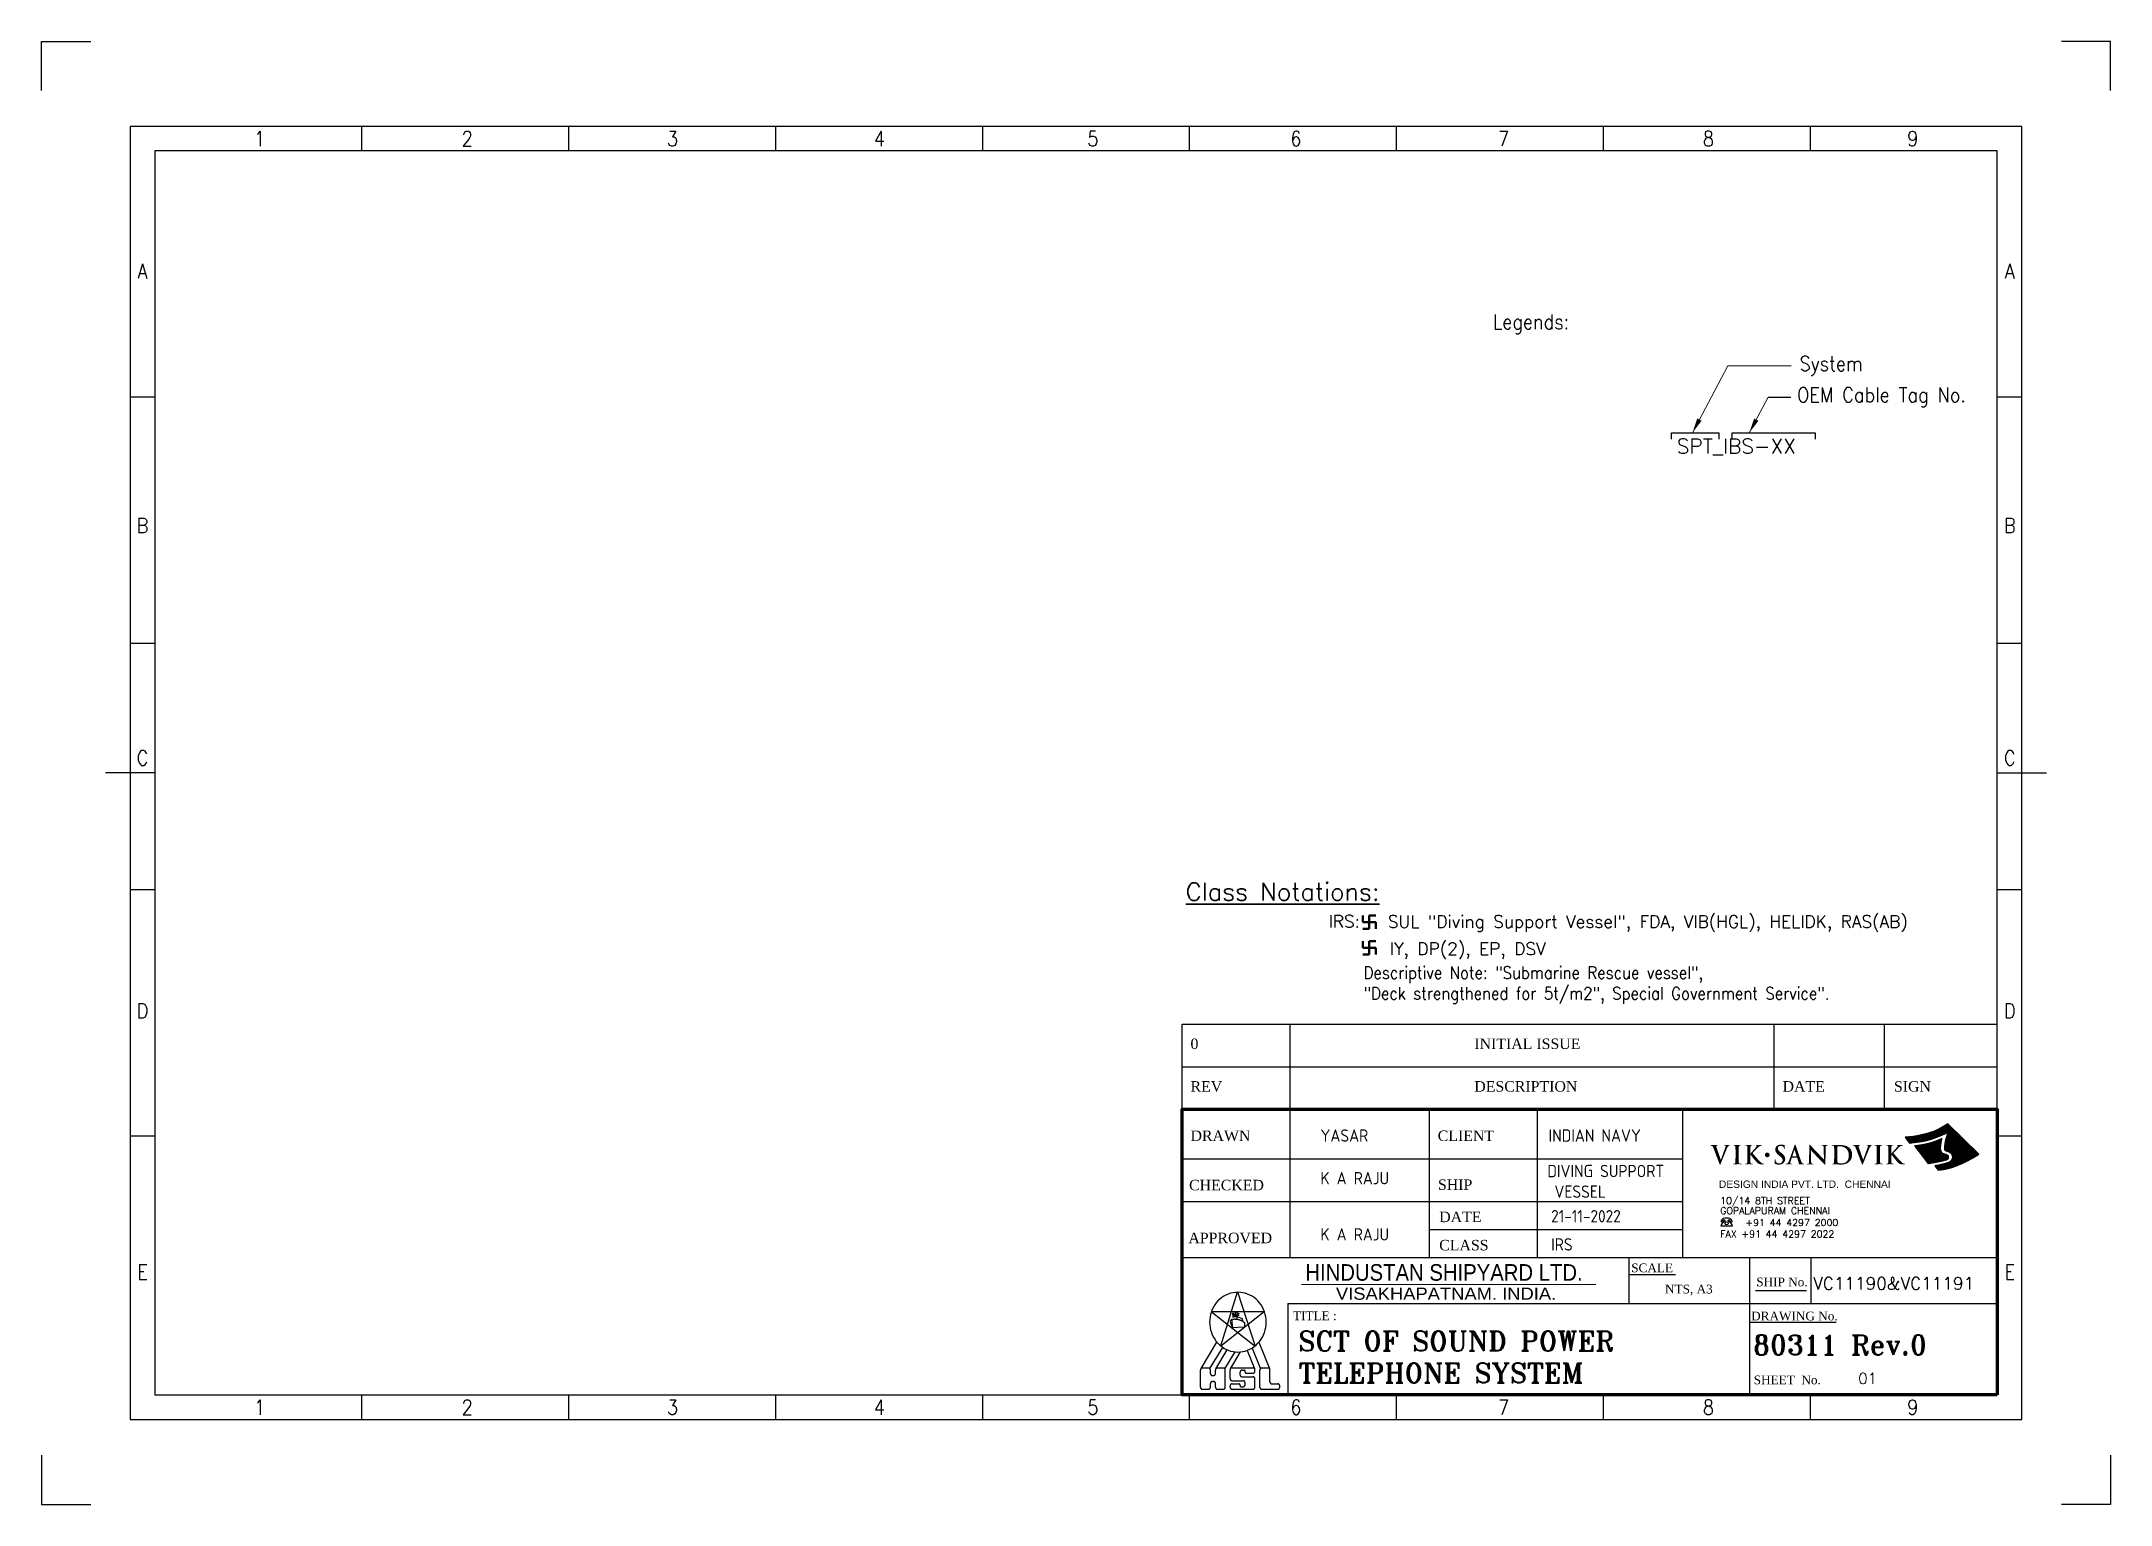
# Model space of a CAD drawing. Header units: inches. Extents: x 36 to 5114, y 9 to 306.
# Drawn here: x 36.3 to 456.3, y 9.1 to 306.1 of the extents above; entities that cross this region are included whole.
import ezdxf
from ezdxf.enums import TextEntityAlignment as Align

# ---------------------------------------------------------------- set-up
doc = ezdxf.new("R2010")
doc.units = ezdxf.units.IN
doc.header["$MEASUREMENT"] = 0
doc.layers.get('DEFPOINTS').update_dxf_attribs({"color": 251})
for name, color, linetype in [('00931.109.16.80.', 7, 'Continuous'), ('Border', 6, 'Continuous'), ('FA-GRÅ', 12, 'Continuous'), ('FA-RØD', 252, 'Continuous'), ('TITLE', 7, 'Continuous')]:
    doc.layers.add(name, color=color, linetype=linetype)
for name, color, linetype, lineweight in [('CON-050', 3, 'Continuous', 50), ('DIM', 1, 'Continuous', 25), ('HEL-025', 1, 'Continuous', 25), ('HEL-070', 4, 'Continuous', 70), ('TXT-018', 5, 'Continuous', 18), ('TXT-025', 1, 'Continuous', 25), ('TXT-035', 2, 'Continuous', 35), ('TXT-050', 3, 'Continuous', 50)]:
    doc.layers.add(name, color=color, linetype=linetype, lineweight=lineweight)
doc.styles.add('CaditS', font='ISOCP.shx')
doc.styles.add('ROMANS', font='simplex.shx', dxfattribs={"width": 0.88})
doc.styles.add('ROMANT', font='romant__.ttf')
doc.styles.get("Standard").update_dxf_attribs({"font": 'arial.ttf'})
doc.styles.add('style5', font='romantic.ttf', dxfattribs={"height": 65})
doc.styles.add('SWISSL', font='swissl.ttf')

msp = doc.modelspace()

# ---------------------------------------------------------------- texts
at = {"color": 1, "lineweight": -2, "ltscale": 0.8, "style": 'style5'}
for s, height, p in [('0', 2.13, (269.53, 101.56)), ('INITIAL ISSUE', 2.1302, (327.13, 101.56)), ('REV', 2.13, (269.53, 92.91)), ('DESCRIPTION', 2.1302, (327.13, 92.91)), ('DATE', 2.13, (389.7, 92.91)), ('SIGN', 2.13, (412.31, 92.91)), ('DRAWN', 2.13, (269.53, 82.89)), ('CLIENT', 2.13, (319.71, 82.89)), ('CHECKED', 2.13, (269.24, 72.88)), ('SHIP', 2.13, (319.76, 72.97)), ('DATE', 2.13, (320.01, 66.42)), ('APPROVED ', 2.13, (269.1, 62.15)), ('CLASS', 2.13, (320.01, 60.69)), ('TITLE :', 1.775, (290.33, 46.52))]:
    msp.add_text(s, height=height, dxfattribs=at).set_placement(p)
at = {"color": 1, "lineweight": -3}
for s, height, width, p in [('HINDUSTAN SHIPYARD LTD.', 3.3645, 0.87624, (292.84, 54.53)), ('VISAKHAPATNAM. INDIA.', 2.4739, 1.078193, (299.04, 50.67))]:
    msp.add_text(s, height=height, dxfattribs=dict(at, width=width)).set_placement(p)
at = {"color": 3, "lineweight": -2, "ltscale": 0.8, "style": 'style5'}
for s, p in [('SCALE', (358.98, 56.25)), ('SHIP No.', (384.36, 53.4)), ('NTS, A3', (365.84, 51.95)), ('SHEET  No.', (383.84, 33.51))]:
    msp.add_text(s, height=1.775, dxfattribs=at).set_placement(p)
at = {"color": 3, "linetype": 'Continuous', "lineweight": 40, "style": 'ROMANT'}
msp.add_text('VC11190&VC11191', height=2.5065, dxfattribs=at).set_placement((395.93, 52.72))
at = {"color": 4, "lineweight": -2, "ltscale": 0.8, "style": 'style5'}
msp.add_text('DRAWING No.', height=1.7751, dxfattribs=at).set_placement((383.32, 46.48))
at = {"color": 4, "linetype": 'Continuous', "lineweight": 40, "style": 'ROMANT'}
for s, p in [('SCT OF SOUND POWER ', (291.42, 40.27)), ('80311 Rev.0', (383.72, 39.52)), ('TELEPHONE SYSTEM', (291.42, 33.79))]:
    msp.add_text(s, height=3.9941, dxfattribs=at).set_placement(p)
at = {"color": 3, "linetype": 'Continuous', "lineweight": -3, "style": 'ROMANT'}
msp.add_text('01', height=2.219, dxfattribs=at).set_placement((405.06, 33.59))
at = {"layer": 'DIM', "color": 5, "lineweight": 20, "char_height": 3, "attachment_point": 4, "style": 'ROMANS'}
for s, insert in [('{\\C6;Legends:}', (330.89, 248.67)), ('{\\C6;System}', (393.16, 240.18)), ('{\\C6;OEM Cable Tag No.}', (392.65, 233.84))]:
    msp.add_mtext(s, dxfattribs=dict(at, insert=insert))
at = {"layer": 'TXT-018', "color": 6, "insert": (368.23, 225.43), "char_height": 3, "attachment_point": 1, "style": 'CaditS'}
msp.add_mtext_dynamic_manual_height_columns('{\\Fromans|c0;SPT_IBS-XX}', width=27.6014, gutter_width=9, heights=[0], dxfattribs=at)
at = {"layer": 'TXT-025', "style": 'ROMANS'}
for s, p in [('10/14 8TH STREET', (377.04, 70.08)), ('GOPALAPURAM CHENNAI', (377.04, 68.04)), ('FAX +91 44 4297 2022', (377.04, 63.31)), ('+91 44 4297 2000', (382.17, 65.64))]:
    msp.add_text(s, height=1.4007, dxfattribs=at).set_placement(p)
at = {"layer": 'TXT-025', "attachment_point": 1, "style": 'CaditS'}
for s, width, insert, char_height in [('YASAR', 10.427, (295.9, 85.25), 2.506), ('INDIAN NAVY', 19.1998, (342.22, 85.26), 2.5065), ('K A RAJU', 16.3005, (295.9, 76.6), 2.506), ('DIVING SUPPORT \\P VESSEL', 24.4634, (341.96, 78.05), 2.5065), ('21-11-2022', 23.1804, (342.73, 68.88), 2.506), ('K A RAJU', 16.3005, (295.9, 65.2), 2.506), ('IRS', 5905.002, (342.73, 63.15), 2.506)]:
    msp.add_mtext_dynamic_manual_height_columns(s, width=width, gutter_width=3125, heights=[0], dxfattribs=dict(at, insert=insert, char_height=char_height))
at = {"layer": 'TXT-035', "color": 3, "style": 'ROMANS'}
for s, height, p in [('%%uClass Notations:', 3.6, (268.55, 131.7)), ('IRS: ', 2.52, (297.55, 126.21))]:
    msp.add_text(s, height=height, dxfattribs=at).set_placement(p)
at = {"layer": 'TXT-035', "style": 'ROMANS'}
for s, p in [('SUL "Diving Support Vessel", FDA, VIB(HGL), HELIDK, RAS(AB)', (309.59, 126.17)), ('IY, DP(2), EP, DSV', (309.96, 120.65))]:
    msp.add_text(s, height=2.52, dxfattribs=at).set_placement(p)
at = {"layer": 'TXT-035', "insert": (304.66, 118.32), "char_height": 2.52, "attachment_point": 1, "style": 'ROMANS'}
msp.add_mtext_dynamic_manual_height_columns('Descriptive Note: "Submarine Rescue vessel", \\P"Deck strengthened for 5t/m2", Special Government Service".', width=31148.817, gutter_width=4375, heights=[0], dxfattribs=at)
at = {"layer": 'TXT-050', "color": 1, "style": 'SWISSL'}
msp.add_text('DESIGN INDIA PVT. LTD.  CHENNAI', height=1.487, dxfattribs=at).set_placement((376.79, 73.38))

# ---------------------------------------------------------------- blocks, each defined once
blk = doc.blocks.new('sym')
at = {"layer": 'CON-050'}
for p, q in [((80142, 5756), (80142, 6012)), ((80656, 5756), (80142, 5756)), ((80399, 6012), (80399, 5499)), ((80399, 6012), (80656, 6012)), ((80656, 5499), (80656, 5756)), ((80142, 5499), (80399, 5499))]:
    blk.add_line(p, q, dxfattribs=at)
blk = doc.blocks.new('A3_BORDER')
at = {"linetype": 'Continuous'}
for p, q in [((173, 264.65), (173, 259.65)), ((215, 264.65), (215, 259.65)), ((257, 264.65), (257, 259.65)), ((341, 264.65), (341, 259.65)), ((5, 209.65), (0, 209.65)), ((384, 209.65), (379, 209.65)), ((5, 159.65), (0, 159.65)), ((384, 159.65), (379, 159.65)), ((5, 109.65), (0, 109.65)), ((384, 109.65), (379, 109.65)), ((5, 59.65), (0, 59.65)), ((384, 59.65), (379, 59.65)), ((173, 7.15), (173, 2.15)), ((215, 7.15), (215, 2.15)), ((257, 7.15), (257, 2.15)), ((341, 7.15), (341, 2.15))]:
    blk.add_line(p, q, dxfattribs=at)
at = {"color": 5, "linetype": 'Continuous'}
for p, q in [((5, 133.4), (-5, 133.4)), ((379, 133.4), (389, 133.4))]:
    blk.add_line(p, q, dxfattribs=at)
at = {"layer": 'Border', "color": 7}
blk.add_lwpolyline([(0, 2.15), (384, 2.15), (384, 264.65), (0, 264.65)], close=True, dxfattribs=at)
at = {"layer": 'Border', "color": 6}
blk.add_lwpolyline([(5, 7.15), (379, 7.15), (379, 259.65), (5, 259.65)], close=True, dxfattribs=at)
at = {"layer": 'DEFPOINTS', "color": 5}
for points in [[(-18, 271.9), (-18, 281.9), (-8, 281.9)], [(402, 271.9), (402, 281.9), (392, 281.9)], [(-18, -5.1), (-18, -15.1), (-8, -15.1)], [(402, -5.1), (402, -15.1), (392, -15.1)]]:
    blk.add_lwpolyline(points, dxfattribs=at)
at = {"layer": 'TITLE', "color": 7}
for p, q in [((47, 264.65), (47, 259.75)), ((89, 264.65), (89, 259.75)), ((131, 264.65), (131, 259.75)), ((299, 264.65), (299, 259.75)), ((47, 7.15), (47, 2.25)), ((89, 7.15), (89, 2.25)), ((131, 7.15), (131, 2.25)), ((299, 7.15), (299, 2.25))]:
    blk.add_line(p, q, dxfattribs=at)
at = {"layer": 'TITLE', "color": 7, "style": 'ROMANS', "width": 0.88}
for s, p in [('1', (25.15, 260.65)), ('2', (67.3, 260.65)), ('3', (108.96, 260.65)), ('4', (150.96, 260.65)), ('5', (194.28, 260.65)), ('6', (235.51, 260.65)), ('7', (277.66, 260.65)), ('8', (319.23, 260.65)), ('9', (360.69, 260.65)), ('1', (25.15, 3.15)), ('2', (67.3, 3.15)), ('3', (108.96, 3.15)), ('4', (150.96, 3.15)), ('5', (194.28, 3.15)), ('6', (235.51, 3.15)), ('7', (277.66, 3.15)), ('8', (319.23, 3.15)), ('9', (360.69, 3.15))]:
    blk.add_text(s, height=3, dxfattribs=at).set_placement(p)
for s, p in [('A', (2.52, 235.26)), ('A', (381.52, 235.26)), ('B', (2.52, 183.63)), ('B', (381.52, 183.63)), ('C', (2.52, 136.45)), ('C', (381.52, 136.45)), ('D', (2.52, 85.14)), ('D', (381.52, 85.14)), ('E', (2.52, 32.11)), ('E', (381.52, 32.11))]:
    blk.add_text(s, height=3, dxfattribs=at).set_placement(p, align=Align.MIDDLE_CENTER)

# ---------------------------------------------------------------- hatches: boundary and pattern name
at = {"layer": 'FA-GRÅ'}
h = msp.add_hatch(dxfattribs=at)
h.set_pattern_fill('LINE', color=256, scale=0.008422, style=0)
h.set_pattern_definition([(0, (385.504258, 60.721892), (0, 0.026739342), [])])
h.paths.add_polyline_path([(420.62, 77.87), (421.3, 76.98), (421.92, 77.06), (422.61, 77.18), (423.23, 77.31), (423.78, 77.46), (424.27, 77.61), (424.72, 77.76), (425.13, 77.92), (425.53, 78.09), (425.92, 78.26), (426.32, 78.43), (426.75, 78.64), (427.21, 78.87), (427.74, 79.15), (428.34, 79.49), (429.03, 79.9), (429.53, 80.2), (423.25, 86.41), (422.9, 86.19), (422.31, 85.84), (421.8, 85.55), (421.34, 85.3), (420.92, 85.09), (420.51, 84.92), (420.11, 84.76), (419.69, 84.61), (419.24, 84.47), (418.75, 84.33), (418.2, 84.2), (417.6, 84.07), (416.93, 83.95), (416.18, 83.83), (415.35, 83.73), (414.59, 83.65), (415.44, 82.48), (416.86, 82.66), (417.45, 82.75), (417.94, 82.82), (418.33, 82.89), (418.65, 82.95), (418.92, 83.01), (419.16, 83.07), (419.4, 83.14), (419.64, 83.21), (419.9, 83.29), (420.17, 83.37), (420.46, 83.48), (420.78, 83.6), (421.13, 83.74), (421.53, 83.9), (423.24, 84.61), (422.82, 83.29), (422.79, 83.19), (422.79, 83.15), (422.78, 83.11), (422.77, 83.06), (422.76, 83.01), (422.74, 82.95), (422.73, 82.89), (422.72, 82.83), (422.71, 82.76), (422.7, 82.7), (422.69, 82.63), (422.68, 82.55), (422.67, 82.48), (422.66, 82.4), (422.65, 82.33), (422.64, 82.26), (422.63, 82.19), (422.62, 82.12), (422.61, 82.06), (422.6, 82), (422.6, 81.95), (422.59, 81.89), (422.59, 81.84), (422.59, 81.79), (422.58, 81.74), (422.58, 81.69), (422.58, 81.63), (422.58, 81.58), (422.58, 81.52), (422.58, 81.46), (422.58, 81.4), (422.58, 81.35), (422.58, 81.3), (422.59, 81.25), (422.59, 81.21), (422.59, 81.18), (422.59, 81.15), (422.6, 81.13), (422.6, 81.12), (422.6, 81.11), (422.6, 81.11), (422.6, 81.1), (422.61, 81.1), (422.61, 81.09), (422.61, 81.08), (422.62, 81.07), (422.63, 81.06), (422.64, 81.04), (422.66, 81.02), (422.67, 81), (422.69, 80.98), (422.69, 80.97), (422.7, 80.97), (422.71, 80.96), (422.74, 80.95), (422.78, 80.94), (422.82, 80.93), (422.87, 80.92), (422.92, 80.9), (422.98, 80.89), (423.03, 80.87), (423.08, 80.86), (423.13, 80.84), (423.18, 80.83), (423.23, 80.81), (423.27, 80.79), (423.32, 80.78), (423.36, 80.76), (423.41, 80.74), (423.47, 80.72), (423.52, 80.69), (423.58, 80.66), (423.63, 80.62), (423.69, 80.58), (423.75, 80.54), (423.8, 80.5), (423.84, 80.45), (423.89, 80.4), (423.93, 80.35), (423.97, 80.29), (424.01, 80.23), (424.05, 80.17), (424.08, 80.1), (424.11, 80.03), (424.14, 79.96), (424.15, 79.88), (424.17, 79.81), (424.18, 79.73), (424.18, 79.66), (424.18, 79.58), (424.17, 79.51), (424.16, 79.44), (424.15, 79.38), (424.13, 79.31), (424.11, 79.25), (424.09, 79.19), (424.07, 79.14), (424.04, 79.08), (424.01, 79.03), (423.97, 78.97), (423.93, 78.91), (423.88, 78.85), (423.83, 78.79), (423.76, 78.73), (423.7, 78.68), (423.63, 78.63), (423.55, 78.59), (423.48, 78.55), (423.41, 78.52), (423.33, 78.49), (423.26, 78.47), (423.19, 78.44), (423.11, 78.42), (423.02, 78.39), (422.92, 78.36), (422.82, 78.34), (422.71, 78.31), (422.58, 78.27), (422.45, 78.24), (422.31, 78.2), (422.15, 78.17), (421.99, 78.13), (421.81, 78.09), (421.61, 78.05), (421.38, 78.01), (421.1, 77.95), (420.75, 77.89)])
h = msp.add_hatch(color=256, dxfattribs=at)
edge = h.paths.add_edge_path()
edge.add_arc((386.59, 80.07), 0.48, 0, 360)
h = msp.add_hatch(color=256, dxfattribs=at)
edge = h.paths.add_edge_path()
edge.add_line((390.12, 81.38), (390.12, 81.58))
edge.add_line((390.12, 81.58), (390.12, 81.68))
edge.add_line((390.12, 81.68), (390.13, 81.81))
edge.add_line((390.13, 81.81), (390.14, 81.99))
edge.add_line((390.14, 81.99), (390.14, 82))
edge.add_line((390.14, 82), (390.14, 82.03))
edge.add_line((390.14, 82.03), (390.12, 82.04))
edge.add_line((390.12, 82.04), (390.1, 82.06))
edge.add_line((390.1, 82.06), (390.01, 82.08))
edge.add_line((390.01, 82.08), (389.92, 82.1))
edge.add_arc((389.54, 80.53), 1.62, 76.6805, 83.2528)
edge.add_arc((389.41, 79.44), 2.72, 83.2528, 85.7629)
edge.add_arc((389.44, 79.72), 2.44, 85.7629, 90.6999)
edge.add_arc((389.44, 79.49), 2.67, 90.6999, 93.8054)
edge.add_line((389.26, 82.15), (389.14, 82.14))
edge.add_line((389.14, 82.14), (389.02, 82.11))
edge.add_line((389.02, 82.11), (388.91, 82.08))
edge.add_line((388.91, 82.08), (388.81, 82.05))
edge.add_line((388.81, 82.05), (388.72, 82))
edge.add_line((388.72, 82), (388.63, 81.95))
edge.add_line((388.63, 81.95), (388.55, 81.89))
edge.add_line((388.55, 81.89), (388.51, 81.85))
edge.add_line((388.51, 81.85), (388.47, 81.81))
edge.add_line((388.47, 81.81), (388.43, 81.78))
edge.add_line((388.43, 81.78), (388.42, 81.76))
edge.add_line((388.42, 81.76), (388.4, 81.74))
edge.add_line((388.4, 81.74), (388.39, 81.72))
edge.add_line((388.39, 81.72), (388.37, 81.69))
edge.add_line((388.37, 81.69), (388.35, 81.66))
edge.add_line((388.35, 81.66), (388.32, 81.62))
edge.add_line((388.32, 81.62), (388.3, 81.57))
edge.add_line((388.3, 81.57), (388.28, 81.53))
edge.add_line((388.28, 81.53), (388.26, 81.48))
edge.add_line((388.26, 81.48), (388.25, 81.44))
edge.add_line((388.25, 81.44), (388.24, 81.39))
edge.add_line((388.24, 81.39), (388.23, 81.34))
edge.add_line((388.23, 81.34), (388.22, 81.29))
edge.add_line((388.22, 81.29), (388.22, 81.23))
edge.add_line((388.22, 81.23), (388.22, 81.18))
edge.add_line((388.22, 81.18), (388.22, 81.1))
edge.add_line((388.22, 81.1), (388.23, 81.03))
edge.add_line((388.23, 81.03), (388.24, 80.95))
edge.add_line((388.24, 80.95), (388.26, 80.88))
edge.add_line((388.26, 80.88), (388.28, 80.8))
edge.add_line((388.28, 80.8), (388.31, 80.73))
edge.add_line((388.31, 80.73), (388.35, 80.65))
edge.add_line((388.35, 80.65), (388.38, 80.6))
edge.add_line((388.38, 80.6), (388.39, 80.58))
edge.add_line((388.39, 80.58), (388.43, 80.51))
edge.add_line((388.43, 80.51), (388.49, 80.43))
edge.add_line((388.49, 80.43), (388.55, 80.35))
edge.add_line((388.55, 80.35), (388.61, 80.28))
edge.add_line((388.61, 80.28), (388.64, 80.26))
edge.add_line((388.64, 80.26), (388.7, 80.19))
edge.add_line((388.7, 80.19), (388.73, 80.16))
edge.add_line((388.73, 80.16), (388.79, 80.11))
edge.add_line((388.79, 80.11), (388.88, 80.03))
edge.add_line((388.88, 80.03), (388.97, 79.95))
edge.add_line((388.97, 79.95), (389.27, 79.72))
edge.add_line((389.27, 79.72), (389.29, 79.7))
edge.add_line((389.29, 79.7), (389.34, 79.65))
edge.add_line((389.34, 79.65), (389.4, 79.6))
edge.add_line((389.4, 79.6), (389.41, 79.59))
edge.add_line((389.41, 79.59), (389.46, 79.54))
edge.add_line((389.46, 79.54), (389.51, 79.48))
edge.add_line((389.51, 79.48), (389.55, 79.43))
edge.add_line((389.55, 79.43), (389.59, 79.38))
edge.add_line((389.59, 79.38), (389.64, 79.28))
edge.add_line((389.64, 79.28), (389.66, 79.23))
edge.add_line((389.66, 79.23), (389.68, 79.19))
edge.add_line((389.68, 79.19), (389.69, 79.14))
edge.add_line((389.69, 79.14), (389.7, 79.04))
edge.add_line((389.7, 79.04), (389.7, 78.94))
edge.add_line((389.7, 78.94), (389.7, 78.89))
edge.add_line((389.7, 78.89), (389.69, 78.84))
edge.add_line((389.69, 78.84), (389.68, 78.78))
edge.add_line((389.68, 78.78), (389.66, 78.73))
edge.add_line((389.66, 78.73), (389.63, 78.69))
edge.add_line((389.63, 78.69), (389.6, 78.64))
edge.add_line((389.6, 78.64), (389.57, 78.59))
edge.add_line((389.57, 78.59), (389.53, 78.55))
edge.add_line((389.53, 78.55), (389.49, 78.5))
edge.add_line((389.49, 78.5), (389.44, 78.46))
edge.add_line((389.44, 78.46), (389.38, 78.43))
edge.add_line((389.38, 78.43), (389.32, 78.4))
edge.add_line((389.32, 78.4), (389.25, 78.38))
edge.add_line((389.25, 78.38), (389.18, 78.36))
edge.add_line((389.18, 78.36), (389.1, 78.35))
edge.add_line((389.1, 78.35), (389.02, 78.35))
edge.add_line((389.02, 78.35), (388.96, 78.35))
edge.add_line((388.96, 78.35), (388.9, 78.36))
edge.add_line((388.9, 78.36), (388.84, 78.37))
edge.add_line((388.84, 78.37), (388.79, 78.38))
edge.add_line((388.79, 78.38), (388.73, 78.4))
edge.add_line((388.73, 78.4), (388.68, 78.42))
edge.add_line((388.68, 78.42), (388.64, 78.44))
edge.add_line((388.64, 78.44), (388.58, 78.47))
edge.add_line((388.58, 78.47), (388.53, 78.5))
edge.add_line((388.53, 78.5), (388.49, 78.54))
edge.add_line((388.49, 78.54), (388.44, 78.59))
edge.add_line((388.44, 78.59), (388.41, 78.63))
edge.add_line((388.41, 78.63), (388.37, 78.69))
edge.add_line((388.37, 78.69), (388.34, 78.74))
edge.add_line((388.34, 78.74), (388.31, 78.81))
edge.add_line((388.31, 78.81), (388.29, 78.87))
edge.add_line((388.29, 78.87), (388.27, 78.95))
edge.add_line((388.27, 78.95), (388.26, 79.01))
edge.add_line((388.26, 79.01), (388.25, 79.08))
edge.add_line((388.25, 79.08), (388.24, 79.17))
edge.add_line((388.24, 79.17), (388.24, 79.2))
edge.add_line((388.24, 79.2), (388.24, 79.21))
edge.add_line((388.24, 79.21), (388.23, 79.22))
edge.add_line((388.23, 79.22), (388.21, 79.23))
edge.add_line((388.21, 79.23), (388.19, 79.23))
edge.add_line((388.19, 79.23), (388.18, 79.22))
edge.add_line((388.18, 79.22), (388.17, 79.22))
edge.add_line((388.17, 79.22), (388.16, 79.21))
edge.add_line((388.16, 79.21), (388.15, 79.19))
edge.add_line((388.15, 79.19), (388.14, 79.17))
edge.add_line((388.14, 79.17), (388.14, 79.15))
edge.add_line((388.14, 79.15), (388.14, 79.12))
edge.add_line((388.14, 79.12), (388.13, 79.09))
edge.add_line((388.13, 79.09), (388.13, 79.05))
edge.add_line((388.13, 79.05), (388.13, 79.01))
edge.add_line((388.13, 79.01), (388.12, 78.96))
edge.add_line((388.12, 78.96), (388.11, 78.54))
edge.add_line((388.11, 78.54), (388.11, 78.41))
edge.add_line((388.11, 78.41), (388.11, 78.37))
edge.add_line((388.11, 78.37), (388.11, 78.34))
edge.add_line((388.11, 78.34), (388.12, 78.32))
edge.add_line((388.12, 78.32), (388.12, 78.3))
edge.add_line((388.12, 78.3), (388.14, 78.28))
edge.add_line((388.14, 78.28), (388.16, 78.27))
edge.add_line((388.16, 78.27), (388.18, 78.25))
edge.add_line((388.18, 78.25), (388.2, 78.24))
edge.add_line((388.2, 78.24), (388.28, 78.21))
edge.add_line((388.28, 78.21), (388.37, 78.18))
edge.add_line((388.37, 78.18), (388.46, 78.15))
edge.add_line((388.46, 78.15), (388.55, 78.14))
edge.add_line((388.55, 78.14), (388.64, 78.12))
edge.add_line((388.64, 78.12), (388.74, 78.11))
edge.add_line((388.74, 78.11), (388.84, 78.1))
edge.add_line((388.84, 78.1), (388.95, 78.1))
edge.add_line((388.95, 78.1), (389.06, 78.11))
edge.add_line((389.06, 78.11), (389.15, 78.11))
edge.add_line((389.15, 78.11), (389.26, 78.13))
edge.add_line((389.26, 78.13), (389.36, 78.15))
edge.add_line((389.36, 78.15), (389.46, 78.18))
edge.add_line((389.46, 78.18), (389.56, 78.21))
edge.add_line((389.56, 78.21), (389.67, 78.26))
edge.add_line((389.67, 78.26), (389.75, 78.31))
edge.add_line((389.75, 78.31), (389.83, 78.37))
edge.add_line((389.83, 78.37), (389.94, 78.46))
edge.add_line((389.94, 78.46), (389.99, 78.52))
edge.add_line((389.99, 78.52), (390.05, 78.6))
edge.add_line((390.05, 78.6), (390.11, 78.69))
edge.add_line((390.11, 78.69), (390.14, 78.75))
edge.add_line((390.14, 78.75), (390.16, 78.81))
edge.add_line((390.16, 78.81), (390.18, 78.87))
edge.add_line((390.18, 78.87), (390.19, 78.92))
edge.add_line((390.19, 78.92), (390.21, 78.98))
edge.add_line((390.21, 78.98), (390.22, 79.04))
edge.add_line((390.22, 79.04), (390.23, 79.1))
edge.add_line((390.23, 79.1), (390.23, 79.16))
edge.add_line((390.23, 79.16), (390.23, 79.21))
edge.add_line((390.23, 79.21), (390.23, 79.29))
edge.add_line((390.23, 79.29), (390.22, 79.39))
edge.add_line((390.22, 79.39), (390.21, 79.48))
edge.add_line((390.21, 79.48), (390.19, 79.56))
edge.add_line((390.19, 79.56), (390.16, 79.65))
edge.add_line((390.16, 79.65), (390.13, 79.73))
edge.add_line((390.13, 79.73), (390.09, 79.81))
edge.add_line((390.09, 79.81), (390.05, 79.88))
edge.add_line((390.05, 79.88), (390, 79.95))
edge.add_line((390, 79.95), (389.93, 80.03))
edge.add_line((389.93, 80.03), (389.87, 80.11))
edge.add_line((389.87, 80.11), (389.73, 80.25))
edge.add_line((389.73, 80.25), (389.61, 80.36))
edge.add_line((389.61, 80.36), (389.49, 80.46))
edge.add_line((389.49, 80.46), (389.4, 80.53))
edge.add_line((389.4, 80.53), (389.28, 80.62))
edge.add_line((389.28, 80.62), (389.1, 80.77))
edge.add_line((389.1, 80.77), (389.01, 80.86))
edge.add_line((389.01, 80.86), (388.91, 80.95))
edge.add_line((388.91, 80.95), (388.83, 81.06))
edge.add_line((388.83, 81.06), (388.79, 81.13))
edge.add_line((388.79, 81.13), (388.76, 81.18))
edge.add_arc((389.22, 81.38), 0.501, 163.0291, 204.4525, ccw=False)
edge.add_line((388.74, 81.53), (388.76, 81.59))
edge.add_line((388.76, 81.59), (388.79, 81.66))
edge.add_line((388.79, 81.66), (388.85, 81.74))
edge.add_line((388.85, 81.74), (388.93, 81.8))
edge.add_line((388.93, 81.8), (389, 81.85))
edge.add_line((389, 81.85), (389.08, 81.89))
edge.add_line((389.08, 81.89), (389.21, 81.91))
edge.add_arc((389.31, 81.35), 0.565, 86.5518, 100.3013, ccw=False)
edge.add_arc((389.26, 80.48), 1.44, 78.0101, 86.5518, ccw=False)
edge.add_arc((389.46, 81.46), 0.442, 56.8303, 78.0101, ccw=False)
edge.add_arc((389, 80.74), 1.3, 53.3867, 56.8303, ccw=False)
edge.add_arc((389.56, 81.5), 0.345, 42.6595, 53.3867, ccw=False)
edge.add_arc((394.03, 85.62), 5.73, 222.6595, 223.1177)
edge.add_line((389.85, 81.7), (389.92, 81.61))
edge.add_line((389.92, 81.61), (389.95, 81.57))
edge.add_line((389.95, 81.57), (389.97, 81.51))
edge.add_line((389.97, 81.51), (389.99, 81.46))
edge.add_line((389.99, 81.46), (390.01, 81.37))
edge.add_line((390.01, 81.37), (390.01, 81.35))
edge.add_line((390.01, 81.35), (390.01, 81.34))
edge.add_line((390.01, 81.34), (390.01, 81.3))
edge.add_arc((390.12, 81.31), 0.111, 182.7812, 214.1009)
edge.add_line((390.03, 81.24), (390.04, 81.24))
edge.add_line((390.04, 81.24), (390.05, 81.23))
edge.add_line((390.05, 81.23), (390.06, 81.23))
edge.add_line((390.06, 81.23), (390.08, 81.23))
edge.add_line((390.08, 81.23), (390.09, 81.24))
edge.add_line((390.09, 81.24), (390.1, 81.25))
edge.add_line((390.1, 81.25), (390.1, 81.27))
edge.add_line((390.1, 81.27), (390.11, 81.29))
edge.add_line((390.11, 81.29), (390.12, 81.32))
edge.add_line((390.12, 81.32), (390.12, 81.35))
edge.add_line((390.12, 81.35), (390.12, 81.38))
h = msp.add_hatch(color=256, dxfattribs=at)
edge = h.paths.add_edge_path()
edge.add_line((392.36, 82.01), (392.33, 82.07))
edge.add_line((392.33, 82.07), (392.31, 82.12))
edge.add_line((392.31, 82.12), (392.29, 82.15))
edge.add_line((392.29, 82.15), (392.26, 82.18))
edge.add_arc((392.24, 82.15), 0.035, 44.0394, 144.4302)
edge.add_line((392.21, 82.17), (392.2, 82.16))
edge.add_line((392.2, 82.16), (392.18, 82.14))
edge.add_line((392.18, 82.14), (392.16, 82.11))
edge.add_line((392.16, 82.11), (392.15, 82.07))
edge.add_line((392.15, 82.07), (392.13, 82.02))
edge.add_line((392.13, 82.02), (392.09, 81.92))
edge.add_line((392.09, 81.92), (392.06, 81.84))
edge.add_line((392.06, 81.84), (391.84, 81.18))
edge.add_line((391.84, 81.18), (391.33, 79.76))
edge.add_line((391.33, 79.76), (391.06, 79.05))
edge.add_line((391.06, 79.05), (390.94, 78.74))
edge.add_line((390.94, 78.74), (390.88, 78.6))
edge.add_line((390.88, 78.6), (390.86, 78.54))
edge.add_line((390.86, 78.54), (390.83, 78.48))
edge.add_line((390.83, 78.48), (390.75, 78.39))
edge.add_line((390.75, 78.39), (390.7, 78.34))
edge.add_line((390.7, 78.34), (390.67, 78.32))
edge.add_line((390.67, 78.32), (390.63, 78.3))
edge.add_line((390.63, 78.3), (390.6, 78.29))
edge.add_line((390.6, 78.29), (390.56, 78.28))
edge.add_line((390.56, 78.28), (390.52, 78.27))
edge.add_line((390.52, 78.27), (390.44, 78.27))
edge.add_line((390.44, 78.27), (390.4, 78.26))
edge.add_line((390.4, 78.26), (390.36, 78.26))
edge.add_line((390.36, 78.26), (390.34, 78.26))
edge.add_arc((390.35, 78.22), 0.0401, 98.7422, 239.0624)
edge.add_line((390.33, 78.19), (390.34, 78.18))
edge.add_line((390.34, 78.18), (390.36, 78.17))
edge.add_line((390.36, 78.17), (390.38, 78.17))
edge.add_line((390.38, 78.17), (390.43, 78.17))
edge.add_line((390.43, 78.17), (390.85, 78.18))
edge.add_line((390.85, 78.18), (390.99, 78.19))
edge.add_line((390.99, 78.19), (391.04, 78.19))
edge.add_line((391.04, 78.19), (391.28, 78.18))
edge.add_line((391.28, 78.18), (391.45, 78.17))
edge.add_line((391.45, 78.17), (391.5, 78.17))
edge.add_line((391.5, 78.17), (391.51, 78.17))
edge.add_line((391.51, 78.17), (391.53, 78.17))
edge.add_line((391.53, 78.17), (391.55, 78.18))
edge.add_line((391.55, 78.18), (391.56, 78.18))
edge.add_line((391.56, 78.18), (391.57, 78.19))
edge.add_arc((391.54, 78.22), 0.0384, 311.4159, 430.9327)
edge.add_arc((391.52, 78.17), 0.0853, 70.9327, 78.9443)
edge.add_arc((391.49, 78.02), 0.242, 78.9443, 82.1345)
edge.add_arc((391.52, 78.19), 0.073, 82.1345, 94.6848)
edge.add_line((391.51, 78.26), (391.44, 78.26))
edge.add_line((391.44, 78.26), (391.4, 78.26))
edge.add_line((391.4, 78.26), (391.36, 78.27))
edge.add_line((391.36, 78.27), (391.33, 78.29))
edge.add_line((391.33, 78.29), (391.3, 78.31))
edge.add_line((391.3, 78.31), (391.29, 78.33))
edge.add_line((391.29, 78.33), (391.27, 78.36))
edge.add_line((391.27, 78.36), (391.27, 78.39))
edge.add_line((391.27, 78.39), (391.26, 78.42))
edge.add_line((391.26, 78.42), (391.27, 78.45))
edge.add_line((391.27, 78.45), (391.27, 78.48))
edge.add_line((391.27, 78.48), (391.28, 78.54))
edge.add_line((391.28, 78.54), (391.29, 78.6))
edge.add_line((391.29, 78.6), (391.31, 78.68))
edge.add_line((391.31, 78.68), (391.34, 78.74))
edge.add_line((391.34, 78.74), (391.39, 78.91))
edge.add_line((391.39, 78.91), (391.48, 79.19))
edge.add_line((391.48, 79.19), (391.58, 79.49))
edge.add_arc((391.61, 79.48), 0.0328, 82.2921, 162.0785, ccw=False)
edge.add_line((391.62, 79.52), (391.72, 79.52))
edge.add_line((391.72, 79.52), (392.61, 79.52))
edge.add_arc((392.61, 79.48), 0.0417, 29.6814, 90, ccw=False)
edge.add_line((392.65, 79.5), (392.65, 79.48))
edge.add_line((392.65, 79.48), (393.01, 78.38))
edge.add_line((393.01, 78.38), (393.01, 78.36))
edge.add_line((393.01, 78.36), (393.01, 78.34))
edge.add_arc((392.92, 78.33), 0.095, -29.7205, 1.6382, ccw=False)
edge.add_arc((392.96, 78.31), 0.048, 277.97, 330.2795, ccw=False)
edge.add_line((392.97, 78.26), (392.94, 78.26))
edge.add_line((392.94, 78.26), (392.92, 78.25))
edge.add_line((392.92, 78.25), (392.91, 78.23))
edge.add_line((392.91, 78.23), (392.91, 78.22))
edge.add_line((392.91, 78.22), (392.91, 78.21))
edge.add_line((392.91, 78.21), (392.92, 78.2))
edge.add_line((392.92, 78.2), (392.93, 78.19))
edge.add_line((392.93, 78.19), (392.94, 78.19))
edge.add_line((392.94, 78.19), (392.96, 78.18))
edge.add_line((392.96, 78.18), (392.98, 78.18))
edge.add_line((392.98, 78.18), (393.01, 78.18))
edge.add_line((393.01, 78.18), (393.09, 78.18))
edge.add_line((393.09, 78.18), (393.41, 78.17))
edge.add_line((393.41, 78.17), (393.74, 78.17))
edge.add_line((393.74, 78.17), (393.9, 78.17))
edge.add_line((393.9, 78.17), (393.94, 78.17))
edge.add_line((393.94, 78.17), (393.96, 78.17))
edge.add_line((393.96, 78.17), (393.98, 78.17))
edge.add_line((393.98, 78.17), (394.01, 78.17))
edge.add_line((394.01, 78.17), (394.04, 78.18))
edge.add_line((394.04, 78.18), (394.07, 78.18))
edge.add_line((394.07, 78.18), (394.08, 78.19))
edge.add_line((394.08, 78.19), (394.09, 78.2))
edge.add_line((394.09, 78.2), (394.09, 78.21))
edge.add_line((394.09, 78.21), (394.08, 78.23))
edge.add_line((394.08, 78.23), (394.07, 78.25))
edge.add_line((394.07, 78.25), (394.06, 78.25))
edge.add_line((394.06, 78.25), (394.03, 78.26))
edge.add_line((394.03, 78.26), (393.99, 78.26))
edge.add_line((393.99, 78.26), (393.94, 78.26))
edge.add_line((393.94, 78.26), (393.89, 78.27))
edge.add_line((393.89, 78.27), (393.84, 78.28))
edge.add_line((393.84, 78.28), (393.83, 78.28))
edge.add_line((393.83, 78.28), (393.81, 78.29))
edge.add_line((393.81, 78.29), (393.79, 78.3))
edge.add_line((393.79, 78.3), (393.77, 78.31))
edge.add_line((393.77, 78.31), (393.75, 78.33))
edge.add_line((393.75, 78.33), (393.73, 78.34))
edge.add_line((393.73, 78.34), (393.72, 78.35))
edge.add_line((393.72, 78.35), (393.69, 78.38))
edge.add_line((393.69, 78.38), (393.68, 78.4))
edge.add_line((393.68, 78.4), (393.65, 78.43))
edge.add_line((393.65, 78.43), (393.63, 78.46))
edge.add_line((393.63, 78.46), (393.63, 78.47))
edge.add_line((393.63, 78.47), (393.6, 78.51))
edge.add_line((393.6, 78.51), (393.54, 78.63))
edge.add_line((393.54, 78.63), (393.46, 78.81))
edge.add_line((393.46, 78.81), (393.3, 79.27))
edge.add_line((393.3, 79.27), (392.36, 82.01))
edge = h.paths.add_edge_path(flags=16)
edge.add_line((391.71, 79.78), (392.53, 79.78))
edge.add_arc((392.53, 79.8), 0.0231, 270, 374.6131)
edge.add_line((392.55, 79.81), (392.15, 81.08))
edge.add_line((392.15, 81.08), (392.14, 81.11))
edge.add_arc((392.13, 81.11), 0.0157, 13.8203, 149.2061)
edge.add_line((392.11, 81.11), (392.1, 81.1))
edge.add_line((392.1, 81.1), (391.69, 79.81))
edge.add_line((391.69, 79.81), (391.68, 79.79))
edge.add_arc((391.7, 79.79), 0.0152, 167.6574, 251.0774)
edge.add_line((391.69, 79.78), (391.71, 79.78))
h = msp.add_hatch(color=256, dxfattribs=at)
edge = h.paths.add_edge_path()
edge.add_line((395.39, 81.99), (395.35, 82.04))
edge.add_line((395.35, 82.04), (395.28, 82.12))
edge.add_line((395.28, 82.12), (395.25, 82.14))
edge.add_arc((395.21, 82.09), 0.0674, 54.4718, 144.4462)
edge.add_arc((395.24, 82.07), 0.109, 144.4462, 183.1639)
edge.add_line((395.13, 82.06), (395.13, 82.04))
edge.add_line((395.13, 82.04), (395.12, 81.12))
edge.add_line((395.12, 81.12), (395.09, 79.75))
edge.add_line((395.09, 79.75), (395.08, 78.74))
edge.add_line((395.08, 78.74), (395.08, 78.66))
edge.add_line((395.08, 78.66), (395.07, 78.56))
edge.add_line((395.07, 78.56), (395.06, 78.48))
edge.add_line((395.06, 78.48), (395.04, 78.41))
edge.add_line((395.04, 78.41), (395.03, 78.38))
edge.add_line((395.03, 78.38), (395.02, 78.35))
edge.add_line((395.02, 78.35), (395, 78.33))
edge.add_line((395, 78.33), (394.98, 78.32))
edge.add_arc((394.89, 78.41), 0.132, 281.8175, 314.9894, ccw=False)
edge.add_line((394.92, 78.28), (394.87, 78.27))
edge.add_line((394.87, 78.27), (394.8, 78.26))
edge.add_line((394.8, 78.26), (394.75, 78.26))
edge.add_line((394.75, 78.26), (394.68, 78.25))
edge.add_line((394.68, 78.25), (394.66, 78.25))
edge.add_line((394.66, 78.25), (394.64, 78.25))
edge.add_line((394.64, 78.25), (394.63, 78.24))
edge.add_line((394.63, 78.24), (394.62, 78.24))
edge.add_line((394.62, 78.24), (394.61, 78.23))
edge.add_line((394.61, 78.23), (394.61, 78.22))
edge.add_line((394.61, 78.22), (394.61, 78.21))
edge.add_line((394.61, 78.21), (394.61, 78.2))
edge.add_line((394.61, 78.2), (394.62, 78.19))
edge.add_line((394.62, 78.19), (394.63, 78.18))
edge.add_line((394.63, 78.18), (394.64, 78.17))
edge.add_line((394.64, 78.17), (394.65, 78.17))
edge.add_line((394.65, 78.17), (394.67, 78.17))
edge.add_line((394.67, 78.17), (394.7, 78.16))
edge.add_line((394.7, 78.16), (394.79, 78.17))
edge.add_line((394.79, 78.17), (395.22, 78.18))
edge.add_line((395.22, 78.18), (395.27, 78.18))
edge.add_line((395.27, 78.18), (395.46, 78.17))
edge.add_line((395.46, 78.17), (395.68, 78.17))
edge.add_line((395.68, 78.17), (395.9, 78.16))
edge.add_line((395.9, 78.16), (395.93, 78.16))
edge.add_line((395.93, 78.16), (395.95, 78.17))
edge.add_line((395.95, 78.17), (395.97, 78.17))
edge.add_line((395.97, 78.17), (395.99, 78.17))
edge.add_line((395.99, 78.17), (396, 78.18))
edge.add_line((396, 78.18), (396.01, 78.19))
edge.add_line((396.01, 78.19), (396.02, 78.2))
edge.add_line((396.02, 78.2), (396.02, 78.21))
edge.add_line((396.02, 78.21), (396.02, 78.22))
edge.add_line((396.02, 78.22), (396.01, 78.23))
edge.add_line((396.01, 78.23), (396.01, 78.24))
edge.add_line((396.01, 78.24), (396, 78.24))
edge.add_line((396, 78.24), (395.99, 78.25))
edge.add_line((395.99, 78.25), (395.97, 78.25))
edge.add_line((395.97, 78.25), (395.95, 78.25))
edge.add_line((395.95, 78.25), (395.93, 78.25))
edge.add_line((395.93, 78.25), (395.9, 78.25))
edge.add_line((395.9, 78.25), (395.87, 78.25))
edge.add_line((395.87, 78.25), (395.8, 78.26))
edge.add_line((395.8, 78.26), (395.74, 78.27))
edge.add_line((395.74, 78.27), (395.67, 78.29))
edge.add_line((395.67, 78.29), (395.65, 78.3))
edge.add_line((395.65, 78.3), (395.63, 78.31))
edge.add_line((395.63, 78.31), (395.61, 78.32))
edge.add_line((395.61, 78.32), (395.6, 78.34))
edge.add_line((395.6, 78.34), (395.58, 78.36))
edge.add_line((395.58, 78.36), (395.57, 78.38))
edge.add_line((395.57, 78.38), (395.56, 78.41))
edge.add_line((395.56, 78.41), (395.55, 78.44))
edge.add_line((395.55, 78.44), (395.54, 78.47))
edge.add_line((395.54, 78.47), (395.53, 78.51))
edge.add_line((395.53, 78.51), (395.52, 78.55))
edge.add_line((395.52, 78.55), (395.51, 78.61))
edge.add_line((395.51, 78.61), (395.51, 78.66))
edge.add_line((395.51, 78.66), (395.5, 78.7))
edge.add_line((395.5, 78.7), (395.5, 78.75))
edge.add_line((395.5, 78.75), (395.5, 78.8))
edge.add_line((395.5, 78.8), (395.49, 78.95))
edge.add_line((395.49, 78.95), (395.49, 79.1))
edge.add_line((395.49, 79.1), (395.48, 79.25))
edge.add_line((395.48, 79.25), (395.45, 80.68))
edge.add_line((395.45, 80.68), (395.44, 81.04))
edge.add_line((395.44, 81.04), (395.45, 81.04))
edge.add_line((395.45, 81.04), (396.02, 80.4))
edge.add_line((396.02, 80.4), (396.93, 79.45))
edge.add_line((396.93, 79.45), (398.12, 78.24))
edge.add_line((398.12, 78.24), (398.16, 78.21))
edge.add_line((398.16, 78.21), (398.25, 78.14))
edge.add_line((398.25, 78.14), (398.27, 78.12))
edge.add_line((398.27, 78.12), (398.29, 78.11))
edge.add_line((398.29, 78.11), (398.31, 78.1))
edge.add_line((398.31, 78.1), (398.33, 78.1))
edge.add_line((398.33, 78.1), (398.34, 78.1))
edge.add_line((398.34, 78.1), (398.36, 78.11))
edge.add_line((398.36, 78.11), (398.37, 78.12))
edge.add_line((398.37, 78.12), (398.38, 78.14))
edge.add_line((398.38, 78.14), (398.38, 78.16))
edge.add_line((398.38, 78.16), (398.39, 78.19))
edge.add_line((398.39, 78.19), (398.39, 78.23))
edge.add_line((398.39, 78.23), (398.4, 78.49))
edge.add_line((398.4, 78.49), (398.41, 79.08))
edge.add_line((398.41, 79.08), (398.43, 80.25))
edge.add_line((398.43, 80.25), (398.45, 81.55))
edge.add_line((398.45, 81.55), (398.46, 81.65))
edge.add_line((398.46, 81.65), (398.48, 81.78))
edge.add_arc((398.7, 81.75), 0.214, 102.6658, 171.3808, ccw=False)
edge.add_line((398.65, 81.96), (398.73, 81.97))
edge.add_line((398.73, 81.97), (398.81, 81.98))
edge.add_line((398.81, 81.98), (398.84, 81.98))
edge.add_line((398.84, 81.98), (398.86, 81.98))
edge.add_line((398.86, 81.98), (398.88, 81.99))
edge.add_line((398.88, 81.99), (398.88, 82))
edge.add_line((398.88, 82), (398.89, 82.01))
edge.add_line((398.89, 82.01), (398.89, 82.02))
edge.add_line((398.89, 82.02), (398.89, 82.03))
edge.add_line((398.89, 82.03), (398.88, 82.04))
edge.add_line((398.88, 82.04), (398.87, 82.05))
edge.add_line((398.87, 82.05), (398.86, 82.06))
edge.add_line((398.86, 82.06), (398.84, 82.06))
edge.add_line((398.84, 82.06), (398.82, 82.06))
edge.add_line((398.82, 82.06), (398.8, 82.07))
edge.add_line((398.8, 82.07), (398.78, 82.07))
edge.add_line((398.78, 82.07), (398.75, 82.07))
edge.add_line((398.75, 82.07), (398.7, 82.06))
edge.add_line((398.7, 82.06), (398.65, 82.06))
edge.add_line((398.65, 82.06), (398.48, 82.06))
edge.add_line((398.48, 82.06), (398.46, 82.06))
edge.add_line((398.46, 82.06), (398.41, 82.06))
edge.add_line((398.41, 82.06), (398.35, 82.05))
edge.add_line((398.35, 82.05), (398.29, 82.05))
edge.add_line((398.29, 82.05), (398.27, 82.05))
edge.add_line((398.27, 82.05), (398.04, 82.06))
edge.add_line((398.04, 82.06), (397.8, 82.06))
edge.add_line((397.8, 82.06), (397.66, 82.07))
edge.add_line((397.66, 82.07), (397.65, 82.07))
edge.add_line((397.65, 82.07), (397.61, 82.07))
edge.add_line((397.61, 82.07), (397.57, 82.06))
edge.add_line((397.57, 82.06), (397.55, 82.06))
edge.add_line((397.55, 82.06), (397.54, 82.05))
edge.add_line((397.54, 82.05), (397.53, 82.04))
edge.add_line((397.53, 82.04), (397.53, 82.02))
edge.add_line((397.53, 82.02), (397.53, 82.01))
edge.add_line((397.53, 82.01), (397.53, 82))
edge.add_line((397.53, 82), (397.54, 81.99))
edge.add_line((397.54, 81.99), (397.55, 81.99))
edge.add_line((397.55, 81.99), (397.56, 81.98))
edge.add_line((397.56, 81.98), (397.57, 81.98))
edge.add_line((397.57, 81.98), (397.59, 81.98))
edge.add_line((397.59, 81.98), (397.61, 81.98))
edge.add_line((397.61, 81.98), (397.68, 81.98))
edge.add_line((397.68, 81.98), (397.74, 81.97))
edge.add_line((397.74, 81.97), (397.81, 81.96))
edge.add_line((397.81, 81.96), (397.88, 81.95))
edge.add_line((397.88, 81.95), (397.92, 81.93))
edge.add_line((397.92, 81.93), (397.96, 81.9))
edge.add_line((397.96, 81.9), (397.99, 81.86))
edge.add_line((397.99, 81.86), (398.02, 81.82))
edge.add_line((398.02, 81.82), (398.03, 81.76))
edge.add_line((398.03, 81.76), (398.04, 81.73))
edge.add_line((398.04, 81.73), (398.04, 81.67))
edge.add_line((398.04, 81.67), (398.05, 81.65))
edge.add_line((398.05, 81.65), (398.05, 81.59))
edge.add_line((398.05, 81.59), (398.06, 80.95))
edge.add_line((398.06, 80.95), (398.07, 80.32))
edge.add_line((398.07, 80.32), (398.09, 79.72))
edge.add_line((398.09, 79.72), (398.1, 79.15))
edge.add_line((398.1, 79.15), (398.07, 79.15))
edge.add_line((398.07, 79.15), (397.47, 79.8))
edge.add_line((397.47, 79.8), (396.88, 80.42))
edge.add_line((396.88, 80.42), (395.39, 81.99))
h = msp.add_hatch(color=256, dxfattribs=at)
edge = h.paths.add_edge_path()
edge.add_line((399.75, 82.06), (399.95, 82.06))
edge.add_line((399.95, 82.06), (400.41, 82.05))
edge.add_line((400.41, 82.05), (400.55, 82.05))
edge.add_line((400.55, 82.05), (400.97, 82.06))
edge.add_line((400.97, 82.06), (401.26, 82.06))
edge.add_line((401.26, 82.06), (401.57, 82.06))
edge.add_line((401.57, 82.06), (401.73, 82.05))
edge.add_arc((401.33, 75.55), 6.52, 81.3214, 86.4975, ccw=False)
edge.add_arc((402.04, 80.16), 1.85, 71.6549, 81.3214, ccw=False)
edge.add_arc((402.07, 80.27), 1.74, 58.1056, 71.6549, ccw=False)
edge.add_arc((402.04, 80.21), 1.81, 41.8324, 58.1056, ccw=False)
edge.add_arc((402.26, 80.41), 1.51, 26.4046, 41.8324, ccw=False)
edge.add_arc((398.71, 78.65), 5.47, 24.8145, 26.4046, ccw=False)
edge.add_arc((402.6, 80.45), 1.18, 19.6356, 24.8145, ccw=False)
edge.add_arc((402.83, 80.53), 0.936, 14.7292, 19.6356, ccw=False)
edge.add_arc((401.02, 80.05), 2.81, 10.8886, 14.7292, ccw=False)
edge.add_arc((402.5, 80.34), 1.3, 6.4023, 10.8886, ccw=False)
edge.add_arc((412.4, 81.45), 8.66, 186.4023, 187.1811)
edge.add_arc((402.93, 80.25), 0.891, -0.446, 7.1811, ccw=False)
edge.add_line((403.82, 80.25), (403.82, 80.16))
edge.add_line((403.82, 80.16), (403.82, 80.12))
edge.add_line((403.82, 80.12), (403.82, 80.05))
edge.add_line((403.82, 80.05), (403.79, 79.81))
edge.add_line((403.79, 79.81), (403.77, 79.7))
edge.add_line((403.77, 79.7), (403.75, 79.59))
edge.add_line((403.75, 79.59), (403.72, 79.48))
edge.add_line((403.72, 79.48), (403.69, 79.39))
edge.add_line((403.69, 79.39), (403.65, 79.3))
edge.add_line((403.65, 79.3), (403.59, 79.18))
edge.add_line((403.59, 79.18), (403.52, 79.05))
edge.add_line((403.52, 79.05), (403.47, 78.96))
edge.add_line((403.47, 78.96), (403.41, 78.89))
edge.add_line((403.41, 78.89), (403.36, 78.81))
edge.add_line((403.36, 78.81), (403.26, 78.71))
edge.add_line((403.26, 78.71), (403.21, 78.66))
edge.add_line((403.21, 78.66), (403.15, 78.61))
edge.add_line((403.15, 78.61), (403.1, 78.57))
edge.add_line((403.1, 78.57), (403.04, 78.52))
edge.add_line((403.04, 78.52), (402.96, 78.47))
edge.add_line((402.96, 78.47), (402.87, 78.42))
edge.add_line((402.87, 78.42), (402.77, 78.36))
edge.add_line((402.77, 78.36), (402.71, 78.34))
edge.add_line((402.71, 78.34), (402.66, 78.31))
edge.add_line((402.66, 78.31), (402.57, 78.27))
edge.add_line((402.57, 78.27), (402.45, 78.23))
edge.add_line((402.45, 78.23), (402.33, 78.19))
edge.add_line((402.33, 78.19), (402.19, 78.16))
edge.add_line((402.19, 78.16), (402.05, 78.14))
edge.add_line((402.05, 78.14), (401.9, 78.12))
edge.add_line((401.9, 78.12), (401.78, 78.11))
edge.add_line((401.78, 78.11), (401.56, 78.1))
edge.add_line((401.56, 78.1), (401.52, 78.1))
edge.add_line((401.52, 78.1), (401.29, 78.11))
edge.add_line((401.29, 78.11), (401.13, 78.12))
edge.add_line((401.13, 78.12), (400.79, 78.15))
edge.add_line((400.79, 78.15), (400.65, 78.16))
edge.add_line((400.65, 78.16), (400.56, 78.17))
edge.add_line((400.56, 78.17), (400.4, 78.17))
edge.add_line((400.4, 78.17), (399.83, 78.16))
edge.add_line((399.83, 78.16), (399.82, 78.16))
edge.add_line((399.82, 78.16), (399.8, 78.16))
edge.add_line((399.8, 78.16), (399.78, 78.16))
edge.add_line((399.78, 78.16), (399.76, 78.17))
edge.add_line((399.76, 78.17), (399.75, 78.18))
edge.add_line((399.75, 78.18), (399.74, 78.18))
edge.add_line((399.74, 78.18), (399.74, 78.19))
edge.add_line((399.74, 78.19), (399.74, 78.2))
edge.add_line((399.74, 78.2), (399.74, 78.21))
edge.add_line((399.74, 78.21), (399.74, 78.22))
edge.add_line((399.74, 78.22), (399.75, 78.23))
edge.add_line((399.75, 78.23), (399.76, 78.24))
edge.add_line((399.76, 78.24), (399.77, 78.24))
edge.add_line((399.77, 78.24), (399.78, 78.24))
edge.add_line((399.78, 78.24), (399.8, 78.25))
edge.add_line((399.8, 78.25), (399.82, 78.25))
edge.add_line((399.82, 78.25), (399.87, 78.25))
edge.add_line((399.87, 78.25), (399.88, 78.25))
edge.add_line((399.88, 78.25), (399.92, 78.25))
edge.add_line((399.92, 78.25), (399.96, 78.26))
edge.add_line((399.96, 78.26), (400, 78.27))
edge.add_line((400, 78.27), (400.04, 78.28))
edge.add_line((400.04, 78.28), (400.07, 78.3))
edge.add_line((400.07, 78.3), (400.09, 78.33))
edge.add_line((400.09, 78.33), (400.11, 78.37))
edge.add_line((400.11, 78.37), (400.12, 78.4))
edge.add_line((400.12, 78.4), (400.13, 78.45))
edge.add_line((400.13, 78.45), (400.14, 78.49))
edge.add_line((400.14, 78.49), (400.15, 78.55))
edge.add_line((400.15, 78.55), (400.15, 78.63))
edge.add_line((400.15, 78.63), (400.16, 78.77))
edge.add_line((400.16, 78.77), (400.17, 78.97))
edge.add_line((400.17, 78.97), (400.17, 79.17))
edge.add_line((400.17, 79.17), (400.18, 79.52))
edge.add_line((400.18, 79.52), (400.18, 81.15))
edge.add_line((400.18, 81.15), (400.17, 81.61))
edge.add_line((400.17, 81.61), (400.17, 81.68))
edge.add_arc((399.55, 81.64), 0.616, 3.4351, 17.5558)
edge.add_arc((400, 81.78), 0.151, 17.5558, 48.674)
edge.add_arc((399.95, 81.73), 0.219, 48.674, 67.0959)
edge.add_arc((399.74, 81.23), 0.767, 67.0959, 69.3133)
edge.add_line((400.01, 81.94), (399.97, 81.95))
edge.add_line((399.97, 81.95), (399.91, 81.96))
edge.add_line((399.91, 81.96), (399.86, 81.97))
edge.add_line((399.86, 81.97), (399.82, 81.97))
edge.add_line((399.82, 81.97), (399.73, 81.97))
edge.add_line((399.73, 81.97), (399.72, 81.97))
edge.add_line((399.72, 81.97), (399.7, 81.98))
edge.add_line((399.7, 81.98), (399.69, 81.98))
edge.add_line((399.69, 81.98), (399.68, 81.99))
edge.add_line((399.68, 81.99), (399.67, 82))
edge.add_line((399.67, 82), (399.67, 82.01))
edge.add_line((399.67, 82.01), (399.67, 82.02))
edge.add_arc((399.69, 82.02), 0.0214, 152.7127, 185.7124, ccw=False)
edge.add_arc((399.71, 82.01), 0.0498, 141.8066, 152.7127, ccw=False)
edge.add_arc((399.7, 82.02), 0.0293, 117.1152, 141.8066, ccw=False)
edge.add_arc((400.01, 81.41), 0.716, 115.9956, 117.1152, ccw=False)
edge.add_line((399.7, 82.05), (399.71, 82.06))
edge.add_line((399.71, 82.06), (399.73, 82.06))
edge.add_line((399.73, 82.06), (399.75, 82.06))
edge = h.paths.add_edge_path(flags=16)
edge.add_line((400.82, 81.68), (400.81, 80.67))
edge.add_line((400.81, 80.67), (400.81, 79.33))
edge.add_line((400.81, 79.33), (400.81, 79.15))
edge.add_line((400.81, 79.15), (400.82, 78.93))
edge.add_line((400.82, 78.93), (400.84, 78.68))
edge.add_line((400.84, 78.68), (400.85, 78.6))
edge.add_line((400.85, 78.6), (400.87, 78.55))
edge.add_line((400.87, 78.55), (400.9, 78.52))
edge.add_line((400.9, 78.52), (400.98, 78.46))
edge.add_line((400.98, 78.46), (401.14, 78.4))
edge.add_line((401.14, 78.4), (401.2, 78.38))
edge.add_line((401.2, 78.38), (401.29, 78.36))
edge.add_line((401.29, 78.36), (401.51, 78.34))
edge.add_line((401.51, 78.34), (401.65, 78.34))
edge.add_line((401.65, 78.34), (401.75, 78.35))
edge.add_line((401.75, 78.35), (401.88, 78.36))
edge.add_line((401.88, 78.36), (402.06, 78.39))
edge.add_line((402.06, 78.39), (402.23, 78.44))
edge.add_line((402.23, 78.44), (402.32, 78.47))
edge.add_line((402.32, 78.47), (402.43, 78.52))
edge.add_line((402.43, 78.52), (402.48, 78.55))
edge.add_line((402.48, 78.55), (402.57, 78.6))
edge.add_line((402.57, 78.6), (402.61, 78.63))
edge.add_line((402.61, 78.63), (402.68, 78.69))
edge.add_line((402.68, 78.69), (402.77, 78.78))
edge.add_line((402.77, 78.78), (402.87, 78.9))
edge.add_line((402.87, 78.9), (402.91, 78.96))
edge.add_line((402.91, 78.96), (402.95, 79.03))
edge.add_line((402.95, 79.03), (402.98, 79.11))
edge.add_line((402.98, 79.11), (403.02, 79.19))
edge.add_line((403.02, 79.19), (403.04, 79.27))
edge.add_line((403.04, 79.27), (403.08, 79.43))
edge.add_line((403.08, 79.43), (403.11, 79.57))
edge.add_line((403.11, 79.57), (403.12, 79.73))
edge.add_line((403.12, 79.73), (403.13, 79.83))
edge.add_line((403.13, 79.83), (403.14, 79.93))
edge.add_line((403.14, 79.93), (403.14, 80.06))
edge.add_line((403.14, 80.06), (403.13, 80.16))
edge.add_line((403.13, 80.16), (403.12, 80.28))
edge.add_line((403.12, 80.28), (403.1, 80.41))
edge.add_line((403.1, 80.41), (403.08, 80.54))
edge.add_line((403.08, 80.54), (403.05, 80.64))
edge.add_line((403.05, 80.64), (403.02, 80.73))
edge.add_line((403.02, 80.73), (402.97, 80.85))
edge.add_line((402.97, 80.85), (402.9, 80.97))
edge.add_arc((401.97, 80.49), 1.05, 27.308, 42.7722)
edge.add_arc((401.3, 79.87), 1.96, 42.7722, 51.8712)
edge.add_arc((401.23, 79.78), 2.08, 51.8712, 61.8114)
edge.add_arc((401.63, 80.53), 1.22, 61.8114, 74.203)
edge.add_arc((401.21, 79.03), 2.79, 74.203, 83.3839)
edge.add_arc((401.11, 78.15), 3.67, 83.3839, 87.0991)
edge.add_line((401.29, 81.82), (401.15, 81.82))
edge.add_line((401.15, 81.82), (401.04, 81.81))
edge.add_line((401.04, 81.81), (401.01, 81.81))
edge.add_line((401.01, 81.81), (400.91, 81.79))
edge.add_line((400.91, 81.79), (400.88, 81.78))
edge.add_line((400.88, 81.78), (400.85, 81.76))
edge.add_line((400.85, 81.76), (400.83, 81.74))
edge.add_line((400.83, 81.74), (400.82, 81.71))
edge.add_line((400.82, 81.71), (400.82, 81.68))
h = msp.add_hatch(color=256, dxfattribs=at)
edge = h.paths.add_edge_path()
edge.add_line((405.36, 82.08), (403.99, 82.08))
edge.add_line((403.99, 82.08), (403.96, 82.08))
edge.add_arc((403.96, 82.04), 0.0422, 94.9405, 257.6086)
edge.add_line((403.95, 81.99), (404.03, 81.99))
edge.add_arc((403.96, 81.06), 0.933, 73.5867, 85.5169, ccw=False)
edge.add_arc((404.12, 81.61), 0.358, 25.2318, 73.5867, ccw=False)
edge.add_arc((448.78, 102.66), 49.01, 205.2318, 205.3753)
edge.add_line((404.49, 81.65), (405.78, 78.27))
edge.add_line((405.78, 78.27), (405.84, 78.16))
edge.add_line((405.84, 78.16), (405.87, 78.12))
edge.add_arc((405.91, 78.15), 0.0506, 219.2996, 330.2242)
edge.add_line((405.95, 78.12), (406, 78.18))
edge.add_line((406, 78.18), (407.39, 81.59))
edge.add_arc((408.76, 81.03), 1.48, 145.6461, 157.82, ccw=False)
edge.add_arc((407.76, 81.72), 0.271, 92.6046, 145.6461, ccw=False)
edge.add_line((407.75, 81.99), (407.81, 81.99))
edge.add_line((407.81, 81.99), (407.86, 81.99))
edge.add_line((407.86, 81.99), (407.87, 81.99))
edge.add_arc((407.86, 82.03), 0.0411, 281.3058, 365.5275)
edge.add_arc((407.87, 82.03), 0.0382, 5.5275, 61.8734)
edge.add_arc((407.84, 81.99), 0.0925, 61.8734, 77.0274)
edge.add_arc((407.82, 81.91), 0.172, 77.0274, 91.9227)
edge.add_line((407.82, 82.08), (406.81, 82.08))
edge.add_line((406.81, 82.08), (406.78, 82.08))
edge.add_arc((406.79, 82), 0.0759, 95.7783, 136.0173)
edge.add_arc((406.76, 82.03), 0.0337, 136.0173, 176.7078)
edge.add_arc((406.75, 82.03), 0.0322, 176.7078, 250.6912)
edge.add_arc((406.87, 82.37), 0.387, 250.6912, 255.4668)
edge.add_line((406.77, 81.99), (406.83, 81.99))
edge.add_line((406.83, 81.99), (406.88, 81.99))
edge.add_arc((406.86, 81.58), 0.412, 70.076, 87.0652, ccw=False)
edge.add_arc((406.97, 81.89), 0.0767, 13.9195, 70.076, ccw=False)
edge.add_arc((406.85, 81.86), 0.207, -12.2822, 13.9195, ccw=False)
edge.add_line((407.05, 81.82), (406.07, 79.1))
edge.add_line((406.07, 79.1), (406.06, 79.1))
edge.add_line((406.06, 79.1), (405.16, 81.66))
edge.add_line((405.16, 81.66), (405.14, 81.73))
edge.add_arc((405.63, 81.87), 0.507, 180.6469, 196.2133, ccw=False)
edge.add_arc((405.23, 81.86), 0.11, 104.3241, 180.6469, ccw=False)
edge.add_arc((405.37, 81.34), 0.651, 91.1141, 104.3241, ccw=False)
edge.add_arc((405.35, 82.11), 0.121, 271.1141, 303.3343)
edge.add_arc((405.4, 82.03), 0.0295, 303.3343, 385.8107)
edge.add_arc((405.38, 82.03), 0.05, 25.8107, 69.1532)
edge.add_arc((405.35, 81.95), 0.131, 69.1532, 89.7722)
h = msp.add_hatch(color=256, dxfattribs=at)
edge = h.paths.add_edge_path()
edge.add_line((408.82, 81.04), (408.82, 80.84))
edge.add_line((408.82, 80.84), (408.82, 79.53))
edge.add_line((408.82, 79.53), (408.82, 79.19))
edge.add_line((408.82, 79.19), (408.81, 78.93))
edge.add_arc((398.37, 79.21), 10.44, 356.46, 358.4361, ccw=False)
edge.add_arc((407.33, 78.66), 1.47, 353.7303, 356.46, ccw=False)
edge.add_arc((408.42, 78.54), 0.378, 339.363, 353.7303, ccw=False)
edge.add_arc((408.56, 78.48), 0.223, 313.2371, 339.363, ccw=False)
edge.add_arc((408.66, 78.38), 0.0844, 298.0707, 313.2371, ccw=False)
edge.add_arc((408.56, 78.56), 0.285, 276.0035, 298.0707, ccw=False)
edge.add_arc((408.11, 82.9), 4.65, 274.993, 276.0035, ccw=False)
edge.add_arc((408.48, 78.61), 0.342, 268.3422, 274.993, ccw=False)
edge.add_arc((408.46, 77.91), 0.358, 88.3422, 97.7685)
edge.add_arc((408.42, 78.17), 0.0921, 97.7685, 116.3236)
edge.add_arc((408.4, 78.23), 0.0295, 116.3236, 174.2647)
edge.add_arc((408.41, 78.23), 0.042, 174.2647, 215.5188)
edge.add_arc((408.41, 78.23), 0.0412, 215.5188, 247.4656)
edge.add_arc((408.45, 78.33), 0.151, 247.4656, 262.1298)
edge.add_arc((408.47, 78.45), 0.275, 262.1298, 271.1955)
edge.add_arc((408.13, 94.44), 16.26, 271.1955, 271.7797)
edge.add_arc((409.15, 61.71), 16.48, 90.5224, 91.7797, ccw=False)
edge.add_arc((409.17, 59.41), 18.78, 89.9109, 90.5224, ccw=False)
edge.add_arc((409.19, 70.7), 7.49, 88.0439, 89.9109, ccw=False)
edge.add_arc((409.54, 80.98), 2.79, 268.0439, 270.7038)
edge.add_arc((409.62, 74.44), 3.74, 87.6362, 90.7038, ccw=False)
edge.add_arc((410.03, 84.42), 6.25, 267.6362, 268.9954)
edge.add_arc((409.96, 80.12), 1.95, 268.9954, 271.0046)
edge.add_arc((409.99, 78.33), 0.155, 271.0046, 293.7488)
edge.add_arc((410.03, 78.23), 0.041, 293.7488, 325.8399)
edge.add_arc((410.02, 78.24), 0.0623, 325.8399, 340.9174)
edge.add_arc((410.05, 78.23), 0.0296, 340.9174, 381.749)
edge.add_arc((410.05, 78.23), 0.0328, 21.749, 52.6408)
edge.add_arc((410.04, 78.21), 0.0478, 52.6408, 71.0201)
edge.add_arc((410, 78.12), 0.147, 71.0201, 86.3687)
edge.add_arc((409.98, 77.77), 0.496, 86.3687, 89.3094)
edge.add_arc((410.01, 79.84), 1.57, 267.4497, 269.3094, ccw=False)
edge.add_arc((409.91, 77.73), 0.536, 87.4497, 90.7876)
edge.add_arc((409.9, 78.45), 0.184, 265.6509, 270.7876, ccw=False)
edge.add_arc((409.81, 77.19), 1.08, 85.6509, 87.3085)
edge.add_arc((409.9, 79.23), 0.957, 261.0644, 267.3085, ccw=False)
edge.add_arc((411.81, 91.33), 13.2, 260.8613, 261.0644, ccw=False)
edge.add_arc((409.79, 78.79), 0.512, 255.8109, 260.8613, ccw=False)
edge.add_line((409.66, 78.3), (409.62, 78.32))
edge.add_line((409.62, 78.32), (409.59, 78.34))
edge.add_line((409.59, 78.34), (409.56, 78.38))
edge.add_line((409.56, 78.38), (409.54, 78.41))
edge.add_line((409.54, 78.41), (409.53, 78.45))
edge.add_line((409.53, 78.45), (409.52, 78.49))
edge.add_line((409.52, 78.49), (409.51, 78.54))
edge.add_line((409.51, 78.54), (409.5, 78.6))
edge.add_arc((410.55, 78.68), 1.05, 179.4217, 184.1256, ccw=False)
edge.add_line((409.5, 78.69), (409.49, 78.98))
edge.add_line((409.49, 78.98), (409.49, 81.28))
edge.add_line((409.49, 81.28), (409.49, 81.64))
edge.add_arc((410.42, 81.62), 0.93, 170.7183, 179.1085, ccw=False)
edge.add_arc((409.85, 81.72), 0.349, 153.4138, 170.7183, ccw=False)
edge.add_arc((409.69, 81.8), 0.174, 124.9344, 153.4138, ccw=False)
edge.add_arc((409.72, 81.76), 0.215, 97.7252, 124.9344, ccw=False)
edge.add_arc((410.1, 78.93), 3.08, 95.603, 97.7252, ccw=False)
edge.add_arc((409.85, 81.51), 0.48, 86.6426, 95.603, ccw=False)
edge.add_arc((409.88, 82.05), 0.0642, 266.6426, 297.8795)
edge.add_arc((409.88, 82.06), 0.0671, 297.8795, 332.0997)
edge.add_arc((409.91, 82.04), 0.0295, 332.0997, 402.7679)
edge.add_arc((409.89, 82.02), 0.0546, 42.7679, 77.1127)
edge.add_arc((409.85, 81.84), 0.236, 77.1127, 88.6425)
edge.add_arc((409.84, 81.18), 0.899, 88.6425, 91.3575)
edge.add_arc((409.78, 83.66), 1.58, 268.6425, 271.3575, ccw=False)
edge.add_line((409.74, 82.08), (409.47, 82.07))
edge.add_line((409.47, 82.07), (409.18, 82.07))
edge.add_line((409.18, 82.07), (408.82, 82.08))
edge.add_line((408.82, 82.08), (408.6, 82.08))
edge.add_line((408.6, 82.08), (408.48, 82.08))
edge.add_arc((408.47, 81.75), 0.334, 89.061, 103.9003)
edge.add_arc((408.41, 81.99), 0.0838, 103.9003, 126.1174)
edge.add_arc((408.38, 82.04), 0.0238, 126.1174, 180.7354)
edge.add_arc((408.41, 82.04), 0.0515, 180.7354, 253.756)
edge.add_arc((408.42, 82.09), 0.101, 253.756, 272.8289)
edge.add_arc((408.46, 81.36), 0.63, 80.5378, 92.8289, ccw=False)
edge.add_arc((407.71, 76.86), 5.19, 79.9047, 80.5378, ccw=False)
edge.add_arc((408.54, 81.57), 0.41, 71.1645, 79.9047, ccw=False)
edge.add_arc((408.63, 81.83), 0.135, 53.336, 71.1645, ccw=False)
edge.add_arc((408.6, 81.78), 0.197, 29.0571, 53.336, ccw=False)
edge.add_arc((408.47, 81.71), 0.339, 5.7601, 29.0571, ccw=False)
edge.add_arc((407.63, 81.62), 1.18, 0.8464, 5.7601, ccw=False)
edge.add_line((408.82, 81.64), (408.82, 81.04))
h = msp.add_hatch(color=256, dxfattribs=at)
edge = h.paths.add_edge_path()
edge.add_line((412.02, 81.99), (412.07, 81.99))
edge.add_line((412.07, 81.99), (412.12, 81.99))
edge.add_line((412.12, 81.99), (412.14, 82))
edge.add_line((412.14, 82), (412.15, 82.02))
edge.add_line((412.15, 82.02), (412.16, 82.04))
edge.add_line((412.16, 82.04), (412.16, 82.05))
edge.add_line((412.16, 82.05), (412.15, 82.06))
edge.add_line((412.15, 82.06), (412.14, 82.07))
edge.add_line((412.14, 82.07), (412.13, 82.07))
edge.add_line((412.13, 82.07), (412.12, 82.08))
edge.add_line((412.12, 82.08), (412.1, 82.08))
edge.add_line((412.1, 82.08), (412.08, 82.08))
edge.add_line((412.08, 82.08), (412.06, 82.08))
edge.add_line((412.06, 82.08), (412.04, 82.08))
edge.add_line((412.04, 82.08), (411.93, 82.08))
edge.add_line((411.93, 82.08), (411.47, 82.07))
edge.add_line((411.47, 82.07), (411.22, 82.08))
edge.add_line((411.22, 82.08), (411.1, 82.08))
edge.add_line((411.1, 82.08), (410.97, 82.08))
edge.add_line((410.97, 82.08), (410.89, 82.08))
edge.add_line((410.89, 82.08), (410.82, 82.08))
edge.add_line((410.82, 82.08), (410.78, 82.08))
edge.add_line((410.78, 82.08), (410.74, 82.08))
edge.add_line((410.74, 82.08), (410.72, 82.08))
edge.add_line((410.72, 82.08), (410.7, 82.07))
edge.add_line((410.7, 82.07), (410.69, 82.07))
edge.add_line((410.69, 82.07), (410.68, 82.06))
edge.add_line((410.68, 82.06), (410.68, 82.05))
edge.add_line((410.68, 82.05), (410.68, 82.04))
edge.add_line((410.68, 82.04), (410.68, 82.03))
edge.add_line((410.68, 82.03), (410.68, 82.02))
edge.add_line((410.68, 82.02), (410.69, 82.01))
edge.add_line((410.69, 82.01), (410.7, 82))
edge.add_line((410.7, 82), (410.71, 82))
edge.add_line((410.71, 82), (410.73, 81.99))
edge.add_line((410.73, 81.99), (410.75, 81.99))
edge.add_line((410.75, 81.99), (410.8, 81.99))
edge.add_line((410.8, 81.99), (410.83, 81.99))
edge.add_line((410.83, 81.99), (410.87, 81.99))
edge.add_line((410.87, 81.99), (410.91, 81.98))
edge.add_line((410.91, 81.98), (410.98, 81.97))
edge.add_line((410.98, 81.97), (411.01, 81.96))
edge.add_line((411.01, 81.96), (411.03, 81.95))
edge.add_line((411.03, 81.95), (411.05, 81.94))
edge.add_line((411.05, 81.94), (411.07, 81.93))
edge.add_line((411.07, 81.93), (411.09, 81.92))
edge.add_line((411.09, 81.92), (411.1, 81.9))
edge.add_line((411.1, 81.9), (411.12, 81.88))
edge.add_line((411.12, 81.88), (411.13, 81.85))
edge.add_line((411.13, 81.85), (411.15, 81.8))
edge.add_line((411.15, 81.8), (411.16, 81.75))
edge.add_line((411.16, 81.75), (411.16, 81.69))
edge.add_line((411.16, 81.69), (411.16, 81.65))
edge.add_line((411.16, 81.65), (411.16, 81.57))
edge.add_line((411.16, 81.57), (411.17, 81.5))
edge.add_line((411.17, 81.5), (411.17, 79.2))
edge.add_line((411.17, 79.2), (411.16, 78.95))
edge.add_line((411.16, 78.95), (411.15, 78.67))
edge.add_line((411.15, 78.67), (411.14, 78.57))
edge.add_arc((410.48, 78.61), 0.67, 341.6392, 356.582, ccw=False)
edge.add_arc((410.83, 78.5), 0.296, 328.9405, 341.6392, ccw=False)
edge.add_line((411.08, 78.34), (411.06, 78.32))
edge.add_line((411.06, 78.32), (411.04, 78.3))
edge.add_line((411.04, 78.3), (411, 78.29))
edge.add_line((411, 78.29), (410.97, 78.28))
edge.add_line((410.97, 78.28), (410.93, 78.27))
edge.add_line((410.93, 78.27), (410.88, 78.27))
edge.add_line((410.88, 78.27), (410.83, 78.27))
edge.add_arc((410.84, 77.95), 0.315, 91.3938, 98.9902)
edge.add_arc((410.8, 78.2), 0.0634, 98.9902, 120.3035)
edge.add_arc((410.78, 78.22), 0.0365, 120.3035, 148.2278)
edge.add_line((410.75, 78.24), (410.75, 78.23))
edge.add_line((410.75, 78.23), (410.75, 78.22))
edge.add_line((410.75, 78.22), (410.75, 78.21))
edge.add_line((410.75, 78.21), (410.76, 78.2))
edge.add_line((410.76, 78.2), (410.77, 78.19))
edge.add_line((410.77, 78.19), (410.78, 78.19))
edge.add_line((410.78, 78.19), (410.79, 78.18))
edge.add_line((410.79, 78.18), (410.81, 78.18))
edge.add_line((410.81, 78.18), (410.83, 78.18))
edge.add_line((410.83, 78.18), (410.85, 78.18))
edge.add_line((410.85, 78.18), (411.02, 78.18))
edge.add_line((411.02, 78.18), (411.18, 78.18))
edge.add_line((411.18, 78.18), (411.36, 78.19))
edge.add_line((411.36, 78.19), (411.43, 78.19))
edge.add_line((411.43, 78.19), (411.46, 78.19))
edge.add_line((411.46, 78.19), (411.49, 78.19))
edge.add_line((411.49, 78.19), (411.53, 78.19))
edge.add_line((411.53, 78.19), (411.66, 78.19))
edge.add_line((411.66, 78.19), (411.84, 78.18))
edge.add_line((411.84, 78.18), (412.01, 78.18))
edge.add_line((412.01, 78.18), (412.16, 78.18))
edge.add_line((412.16, 78.18), (412.18, 78.18))
edge.add_line((412.18, 78.18), (412.2, 78.18))
edge.add_line((412.2, 78.18), (412.22, 78.18))
edge.add_line((412.22, 78.18), (412.23, 78.19))
edge.add_line((412.23, 78.19), (412.24, 78.2))
edge.add_line((412.24, 78.2), (412.25, 78.2))
edge.add_line((412.25, 78.2), (412.25, 78.21))
edge.add_line((412.25, 78.21), (412.26, 78.23))
edge.add_line((412.26, 78.23), (412.25, 78.24))
edge.add_line((412.25, 78.24), (412.24, 78.26))
edge.add_line((412.24, 78.26), (412.22, 78.26))
edge.add_line((412.22, 78.26), (412.19, 78.27))
edge.add_line((412.19, 78.27), (412.11, 78.27))
edge.add_line((412.11, 78.27), (412.07, 78.27))
edge.add_line((412.07, 78.27), (412.02, 78.28))
edge.add_line((412.02, 78.28), (411.95, 78.29))
edge.add_line((411.95, 78.29), (411.91, 78.3))
edge.add_line((411.91, 78.3), (411.88, 78.32))
edge.add_line((411.88, 78.32), (411.85, 78.35))
edge.add_line((411.85, 78.35), (411.82, 78.39))
edge.add_line((411.82, 78.39), (411.8, 78.42))
edge.add_line((411.8, 78.42), (411.79, 78.47))
edge.add_line((411.79, 78.47), (411.78, 78.51))
edge.add_line((411.78, 78.51), (411.78, 78.57))
edge.add_line((411.78, 78.57), (411.77, 78.63))
edge.add_line((411.77, 78.63), (411.77, 78.67))
edge.add_line((411.77, 78.67), (411.77, 78.77))
edge.add_line((411.77, 78.77), (411.77, 78.93))
edge.add_line((411.77, 78.93), (411.76, 79.15))
edge.add_line((411.76, 79.15), (411.76, 79.37))
edge.add_line((411.76, 79.37), (411.76, 79.52))
edge.add_line((411.76, 79.52), (411.76, 79.73))
edge.add_line((411.76, 79.73), (411.76, 79.94))
edge.add_line((411.76, 79.94), (411.76, 80.14))
edge.add_line((411.76, 80.14), (411.79, 80.14))
edge.add_line((411.79, 80.14), (411.84, 80.06))
edge.add_line((411.84, 80.06), (412.17, 79.65))
edge.add_line((412.17, 79.65), (412.42, 79.34))
edge.add_line((412.42, 79.34), (412.75, 78.94))
edge.add_line((412.75, 78.94), (413.12, 78.52))
edge.add_line((413.12, 78.52), (413.19, 78.46))
edge.add_line((413.19, 78.46), (413.26, 78.39))
edge.add_line((413.26, 78.39), (413.3, 78.37))
edge.add_arc((413.85, 79.07), 0.893, 231.7679, 263.0074)
edge.add_line((413.74, 78.18), (413.94, 78.18))
edge.add_line((413.94, 78.18), (414.48, 78.18))
edge.add_line((414.48, 78.18), (414.52, 78.18))
edge.add_line((414.52, 78.18), (414.54, 78.18))
edge.add_line((414.54, 78.18), (414.56, 78.18))
edge.add_line((414.56, 78.18), (414.58, 78.19))
edge.add_line((414.58, 78.19), (414.59, 78.2))
edge.add_line((414.59, 78.2), (414.59, 78.21))
edge.add_line((414.59, 78.21), (414.6, 78.21))
edge.add_line((414.6, 78.21), (414.6, 78.22))
edge.add_line((414.6, 78.22), (414.59, 78.24))
edge.add_line((414.59, 78.24), (414.58, 78.25))
edge.add_line((414.58, 78.25), (414.56, 78.26))
edge.add_line((414.56, 78.26), (414.54, 78.27))
edge.add_line((414.54, 78.27), (414.51, 78.27))
edge.add_line((414.51, 78.27), (414.48, 78.27))
edge.add_line((414.48, 78.27), (414.45, 78.27))
edge.add_line((414.45, 78.27), (414.42, 78.28))
edge.add_line((414.42, 78.28), (414.38, 78.29))
edge.add_line((414.38, 78.29), (414.35, 78.3))
edge.add_line((414.35, 78.3), (414.31, 78.31))
edge.add_line((414.31, 78.31), (414.23, 78.34))
edge.add_line((414.23, 78.34), (414.14, 78.39))
edge.add_line((414.14, 78.39), (414.04, 78.45))
edge.add_line((414.04, 78.45), (413.96, 78.51))
edge.add_line((413.96, 78.51), (413.87, 78.58))
edge.add_line((413.87, 78.58), (413.72, 78.72))
edge.add_line((413.72, 78.72), (413.7, 78.74))
edge.add_line((413.7, 78.74), (413.55, 78.89))
edge.add_line((413.55, 78.89), (413.51, 78.93))
edge.add_line((413.51, 78.93), (413.46, 78.98))
edge.add_line((413.46, 78.98), (413.41, 79.04))
edge.add_line((413.41, 79.04), (413.31, 79.15))
edge.add_line((413.31, 79.15), (413.21, 79.26))
edge.add_line((413.21, 79.26), (413.14, 79.35))
edge.add_line((413.14, 79.35), (413.07, 79.42))
edge.add_line((413.07, 79.42), (412.87, 79.66))
edge.add_line((412.87, 79.66), (412.76, 79.78))
edge.add_line((412.76, 79.78), (412.55, 80.03))
edge.add_line((412.55, 80.03), (412.34, 80.28))
edge.add_line((412.34, 80.28), (412.21, 80.43))
edge.add_line((412.21, 80.43), (412.68, 80.92))
edge.add_line((412.68, 80.92), (413.14, 81.42))
edge.add_line((413.14, 81.42), (413.35, 81.63))
edge.add_line((413.35, 81.63), (413.48, 81.74))
edge.add_arc((414.2, 80.91), 1.1, 110.0036, 131.1605, ccw=False)
edge.add_arc((414.1, 81.19), 0.802, 95.717, 110.0036, ccw=False)
edge.add_line((414.02, 81.99), (414.08, 81.99))
edge.add_line((414.08, 81.99), (414.1, 81.99))
edge.add_arc((414.1, 82.07), 0.0791, 270, 297.3706)
edge.add_line((414.13, 82), (414.14, 82.01))
edge.add_line((414.14, 82.01), (414.14, 82.02))
edge.add_line((414.14, 82.02), (414.15, 82.03))
edge.add_line((414.15, 82.03), (414.15, 82.04))
edge.add_line((414.15, 82.04), (414.15, 82.05))
edge.add_line((414.15, 82.05), (414.14, 82.06))
edge.add_line((414.14, 82.06), (414.14, 82.07))
edge.add_line((414.14, 82.07), (414.13, 82.07))
edge.add_line((414.13, 82.07), (414.11, 82.08))
edge.add_line((414.11, 82.08), (414.1, 82.08))
edge.add_line((414.1, 82.08), (414.08, 82.08))
edge.add_line((414.08, 82.08), (414.07, 82.08))
edge.add_line((414.07, 82.08), (414.06, 82.08))
edge.add_line((414.06, 82.08), (413.83, 82.07))
edge.add_line((413.83, 82.07), (413.51, 82.07))
edge.add_line((413.51, 82.07), (413.44, 82.07))
edge.add_line((413.44, 82.07), (413, 82.08))
edge.add_line((413, 82.08), (412.98, 82.08))
edge.add_arc((412.98, 81.98), 0.105, 92.2128, 115.8487)
edge.add_line((412.94, 82.07), (412.93, 82.06))
edge.add_line((412.93, 82.06), (412.92, 82.06))
edge.add_line((412.92, 82.06), (412.92, 82.05))
edge.add_line((412.92, 82.05), (412.92, 82.04))
edge.add_line((412.92, 82.04), (412.92, 82.02))
edge.add_line((412.92, 82.02), (412.93, 82.01))
edge.add_line((412.93, 82.01), (412.95, 81.99))
edge.add_line((412.95, 81.99), (412.98, 81.99))
edge.add_line((412.98, 81.99), (413.01, 81.97))
edge.add_line((413.01, 81.97), (413.03, 81.95))
edge.add_line((413.03, 81.95), (413.04, 81.92))
edge.add_line((413.04, 81.92), (413.05, 81.88))
edge.add_line((413.05, 81.88), (413.04, 81.85))
edge.add_line((413.04, 81.85), (413.03, 81.81))
edge.add_line((413.03, 81.81), (413.01, 81.77))
edge.add_line((413.01, 81.77), (412.98, 81.73))
edge.add_line((412.98, 81.73), (412.93, 81.65))
edge.add_line((412.93, 81.65), (412.8, 81.49))
edge.add_line((412.8, 81.49), (412.61, 81.27))
edge.add_line((412.61, 81.27), (412.34, 80.97))
edge.add_line((412.34, 80.97), (411.79, 80.36))
edge.add_line((411.79, 80.36), (411.76, 80.36))
edge.add_line((411.76, 80.36), (411.76, 81.22))
edge.add_line((411.76, 81.22), (411.77, 81.55))
edge.add_line((411.77, 81.55), (411.77, 81.7))
edge.add_arc((412.26, 81.69), 0.49, 159.8453, 178.9949, ccw=False)
edge.add_arc((411.97, 81.79), 0.18, 112.0254, 159.8453, ccw=False)
edge.add_arc((411.99, 81.75), 0.223, 100.1092, 112.0254, ccw=False)
edge.add_arc((416.21, 58.08), 24.27, 99.9247, 100.1092, ccw=False)
at = {"layer": 'FA-RØD'}
h = msp.add_hatch(color=256, dxfattribs=at)
edge = h.paths.add_edge_path()
edge.add_line((376.46, 82.08), (375.09, 82.08))
edge.add_line((375.09, 82.08), (375.06, 82.08))
edge.add_arc((375.07, 82.04), 0.0422, 94.9405, 257.6086)
edge.add_line((375.06, 81.99), (375.13, 81.99))
edge.add_arc((375.06, 81.06), 0.933, 73.5867, 85.5169, ccw=False)
edge.add_arc((375.22, 81.61), 0.358, 25.2318, 73.5867, ccw=False)
edge.add_arc((419.89, 102.66), 49.01, 205.2318, 205.3753)
edge.add_line((375.6, 81.65), (376.89, 78.27))
edge.add_line((376.89, 78.27), (376.94, 78.16))
edge.add_line((376.94, 78.16), (376.98, 78.12))
edge.add_arc((377.02, 78.15), 0.0506, 219.2996, 330.2242)
edge.add_line((377.06, 78.12), (377.1, 78.18))
edge.add_line((377.1, 78.18), (378.49, 81.59))
edge.add_arc((379.87, 81.03), 1.48, 145.6461, 157.82, ccw=False)
edge.add_arc((378.87, 81.72), 0.271, 92.6046, 145.6461, ccw=False)
edge.add_line((378.85, 81.99), (378.92, 81.99))
edge.add_line((378.92, 81.99), (378.96, 81.99))
edge.add_line((378.96, 81.99), (378.98, 81.99))
edge.add_arc((378.97, 82.03), 0.0411, 281.3058, 365.5275)
edge.add_arc((378.97, 82.03), 0.0382, 5.5275, 61.8734)
edge.add_arc((378.95, 81.99), 0.0925, 61.8734, 77.0274)
edge.add_arc((378.93, 81.91), 0.172, 77.0274, 91.9227)
edge.add_line((378.92, 82.08), (377.92, 82.08))
edge.add_line((377.92, 82.08), (377.88, 82.08))
edge.add_arc((377.89, 82), 0.0759, 95.7783, 136.0173)
edge.add_arc((377.86, 82.03), 0.0337, 136.0173, 176.7078)
edge.add_arc((377.86, 82.03), 0.0322, 176.7078, 250.6912)
edge.add_arc((377.98, 82.37), 0.387, 250.6912, 255.4668)
edge.add_line((377.88, 81.99), (377.93, 81.99))
edge.add_line((377.93, 81.99), (377.99, 81.99))
edge.add_arc((377.97, 81.58), 0.412, 70.076, 87.0652, ccw=False)
edge.add_arc((378.08, 81.89), 0.0767, 13.9195, 70.076, ccw=False)
edge.add_arc((377.95, 81.86), 0.207, -12.2822, 13.9195, ccw=False)
edge.add_line((378.16, 81.82), (377.18, 79.1))
edge.add_line((377.18, 79.1), (377.16, 79.1))
edge.add_line((377.16, 79.1), (376.27, 81.66))
edge.add_line((376.27, 81.66), (376.25, 81.73))
edge.add_arc((376.73, 81.87), 0.507, 180.6469, 196.2133, ccw=False)
edge.add_arc((376.34, 81.86), 0.11, 104.3241, 180.6469, ccw=False)
edge.add_arc((376.47, 81.34), 0.651, 91.1141, 104.3241, ccw=False)
edge.add_arc((376.46, 82.11), 0.121, 271.1141, 303.3343)
edge.add_arc((376.51, 82.03), 0.0295, 303.3343, 385.8107)
edge.add_arc((376.49, 82.03), 0.05, 25.8107, 69.1532)
edge.add_arc((376.46, 81.95), 0.131, 69.1532, 89.7722)
h = msp.add_hatch(color=256, dxfattribs=at)
edge = h.paths.add_edge_path()
edge.add_line((380.15, 81.04), (380.15, 80.84))
edge.add_line((380.15, 80.84), (380.15, 79.53))
edge.add_line((380.15, 79.53), (380.14, 79.19))
edge.add_line((380.14, 79.19), (380.14, 78.93))
edge.add_arc((369.7, 79.21), 10.44, 356.46, 358.4361, ccw=False)
edge.add_arc((378.65, 78.66), 1.47, 353.7303, 356.46, ccw=False)
edge.add_arc((379.74, 78.54), 0.378, 339.363, 353.7303, ccw=False)
edge.add_arc((379.88, 78.48), 0.223, 313.2371, 339.363, ccw=False)
edge.add_arc((379.98, 78.38), 0.0844, 298.0707, 313.2371, ccw=False)
edge.add_arc((379.88, 78.56), 0.285, 276.0035, 298.0707, ccw=False)
edge.add_arc((379.43, 82.9), 4.65, 274.993, 276.0035, ccw=False)
edge.add_arc((379.8, 78.61), 0.342, 268.3422, 274.993, ccw=False)
edge.add_arc((379.78, 77.91), 0.358, 88.3422, 97.7685)
edge.add_arc((379.75, 78.17), 0.0921, 97.7685, 116.3236)
edge.add_arc((379.72, 78.23), 0.0295, 116.3236, 174.2647)
edge.add_arc((379.73, 78.23), 0.042, 174.2647, 215.5188)
edge.add_arc((379.73, 78.23), 0.0412, 215.5188, 247.4656)
edge.add_arc((379.77, 78.33), 0.151, 247.4656, 262.1298)
edge.add_arc((379.79, 78.45), 0.275, 262.1298, 271.1955)
edge.add_arc((379.46, 94.44), 16.26, 271.1955, 271.7797)
edge.add_arc((380.47, 61.71), 16.48, 90.5224, 91.7797, ccw=False)
edge.add_arc((380.49, 59.41), 18.78, 89.9109, 90.5224, ccw=False)
edge.add_arc((380.51, 70.7), 7.49, 88.0439, 89.9109, ccw=False)
edge.add_arc((380.86, 80.98), 2.79, 268.0439, 270.7038)
edge.add_arc((380.94, 74.44), 3.74, 87.6362, 90.7038, ccw=False)
edge.add_arc((381.36, 84.42), 6.25, 267.6362, 268.9954)
edge.add_arc((381.28, 80.12), 1.95, 268.9954, 271.0046)
edge.add_arc((381.31, 78.33), 0.155, 271.0046, 293.7488)
edge.add_arc((381.36, 78.23), 0.041, 293.7488, 325.8399)
edge.add_arc((381.34, 78.24), 0.0623, 325.8399, 340.9174)
edge.add_arc((381.37, 78.23), 0.0296, 340.9174, 381.749)
edge.add_arc((381.37, 78.23), 0.0328, 21.749, 52.6408)
edge.add_arc((381.36, 78.21), 0.0478, 52.6408, 71.0201)
edge.add_arc((381.33, 78.12), 0.147, 71.0201, 86.3687)
edge.add_arc((381.3, 77.77), 0.496, 86.3687, 89.3094)
edge.add_arc((381.33, 79.84), 1.57, 267.4497, 269.3094, ccw=False)
edge.add_arc((381.24, 77.73), 0.536, 87.4497, 90.7876)
edge.add_arc((381.23, 78.45), 0.184, 265.6509, 270.7876, ccw=False)
edge.add_arc((381.13, 77.19), 1.08, 85.6509, 87.3085)
edge.add_arc((381.23, 79.23), 0.957, 261.0644, 267.3085, ccw=False)
edge.add_arc((383.13, 91.33), 13.2, 260.8613, 261.0644, ccw=False)
edge.add_arc((381.11, 78.79), 0.512, 255.8109, 260.8613, ccw=False)
edge.add_line((380.99, 78.3), (380.94, 78.32))
edge.add_line((380.94, 78.32), (380.91, 78.34))
edge.add_line((380.91, 78.34), (380.89, 78.38))
edge.add_line((380.89, 78.38), (380.87, 78.41))
edge.add_line((380.87, 78.41), (380.85, 78.45))
edge.add_line((380.85, 78.45), (380.84, 78.49))
edge.add_line((380.84, 78.49), (380.83, 78.54))
edge.add_line((380.83, 78.54), (380.82, 78.6))
edge.add_arc((381.87, 78.68), 1.05, 179.4217, 184.1256, ccw=False)
edge.add_line((380.82, 78.69), (380.81, 78.98))
edge.add_line((380.81, 78.98), (380.81, 81.28))
edge.add_line((380.81, 81.28), (380.82, 81.64))
edge.add_arc((381.75, 81.62), 0.93, 170.7183, 179.1085, ccw=False)
edge.add_arc((381.17, 81.72), 0.349, 153.4138, 170.7183, ccw=False)
edge.add_arc((381.02, 81.8), 0.174, 124.9344, 153.4138, ccw=False)
edge.add_arc((381.04, 81.76), 0.215, 97.7252, 124.9344, ccw=False)
edge.add_arc((381.42, 78.93), 3.08, 95.603, 97.7252, ccw=False)
edge.add_arc((381.17, 81.51), 0.48, 86.6426, 95.603, ccw=False)
edge.add_arc((381.2, 82.05), 0.0642, 266.6426, 297.8795)
edge.add_arc((381.2, 82.06), 0.0671, 297.8795, 332.0997)
edge.add_arc((381.23, 82.04), 0.0295, 332.0997, 402.7679)
edge.add_arc((381.22, 82.02), 0.0546, 42.7679, 77.1127)
edge.add_arc((381.17, 81.84), 0.236, 77.1127, 88.6425)
edge.add_arc((381.16, 81.18), 0.899, 88.6425, 91.3575)
edge.add_arc((381.1, 83.66), 1.58, 268.6425, 271.3575, ccw=False)
edge.add_line((381.06, 82.08), (380.8, 82.07))
edge.add_line((380.8, 82.07), (380.5, 82.07))
edge.add_line((380.5, 82.07), (380.14, 82.08))
edge.add_line((380.14, 82.08), (379.92, 82.08))
edge.add_line((379.92, 82.08), (379.8, 82.08))
edge.add_arc((379.8, 81.75), 0.334, 89.061, 103.9003)
edge.add_arc((379.74, 81.99), 0.0838, 103.9003, 126.1174)
edge.add_arc((379.7, 82.04), 0.0238, 126.1174, 180.7354)
edge.add_arc((379.73, 82.04), 0.0515, 180.7354, 253.756)
edge.add_arc((379.74, 82.09), 0.101, 253.756, 272.8289)
edge.add_arc((379.78, 81.36), 0.63, 80.5378, 92.8289, ccw=False)
edge.add_arc((379.03, 76.86), 5.19, 79.9047, 80.5378, ccw=False)
edge.add_arc((379.87, 81.57), 0.41, 71.1645, 79.9047, ccw=False)
edge.add_arc((379.96, 81.83), 0.135, 53.336, 71.1645, ccw=False)
edge.add_arc((379.92, 81.78), 0.197, 29.0571, 53.336, ccw=False)
edge.add_arc((379.79, 81.71), 0.339, 5.7601, 29.0571, ccw=False)
edge.add_arc((378.95, 81.62), 1.18, 0.8464, 5.7601, ccw=False)
edge.add_line((380.14, 81.64), (380.15, 81.04))
h = msp.add_hatch(color=256, dxfattribs=at)
edge = h.paths.add_edge_path()
edge.add_line((383.42, 81.99), (383.46, 81.99))
edge.add_line((383.46, 81.99), (383.51, 81.99))
edge.add_line((383.51, 81.99), (383.53, 82))
edge.add_line((383.53, 82), (383.55, 82.02))
edge.add_line((383.55, 82.02), (383.55, 82.04))
edge.add_line((383.55, 82.04), (383.55, 82.05))
edge.add_line((383.55, 82.05), (383.55, 82.06))
edge.add_line((383.55, 82.06), (383.54, 82.07))
edge.add_line((383.54, 82.07), (383.53, 82.07))
edge.add_line((383.53, 82.07), (383.51, 82.08))
edge.add_line((383.51, 82.08), (383.5, 82.08))
edge.add_line((383.5, 82.08), (383.47, 82.08))
edge.add_line((383.47, 82.08), (383.45, 82.08))
edge.add_line((383.45, 82.08), (383.43, 82.08))
edge.add_line((383.43, 82.08), (383.32, 82.08))
edge.add_line((383.32, 82.08), (382.86, 82.07))
edge.add_line((382.86, 82.07), (382.61, 82.08))
edge.add_line((382.61, 82.08), (382.49, 82.08))
edge.add_line((382.49, 82.08), (382.36, 82.08))
edge.add_line((382.36, 82.08), (382.28, 82.08))
edge.add_line((382.28, 82.08), (382.21, 82.08))
edge.add_line((382.21, 82.08), (382.17, 82.08))
edge.add_line((382.17, 82.08), (382.13, 82.08))
edge.add_line((382.13, 82.08), (382.11, 82.08))
edge.add_line((382.11, 82.08), (382.1, 82.07))
edge.add_line((382.1, 82.07), (382.09, 82.07))
edge.add_line((382.09, 82.07), (382.08, 82.06))
edge.add_line((382.08, 82.06), (382.07, 82.05))
edge.add_line((382.07, 82.05), (382.07, 82.04))
edge.add_line((382.07, 82.04), (382.07, 82.03))
edge.add_line((382.07, 82.03), (382.08, 82.02))
edge.add_line((382.08, 82.02), (382.08, 82.01))
edge.add_line((382.08, 82.01), (382.09, 82))
edge.add_line((382.09, 82), (382.1, 82))
edge.add_line((382.1, 82), (382.12, 81.99))
edge.add_line((382.12, 81.99), (382.14, 81.99))
edge.add_line((382.14, 81.99), (382.19, 81.99))
edge.add_line((382.19, 81.99), (382.23, 81.99))
edge.add_line((382.23, 81.99), (382.26, 81.99))
edge.add_line((382.26, 81.99), (382.3, 81.98))
edge.add_line((382.3, 81.98), (382.37, 81.97))
edge.add_line((382.37, 81.97), (382.4, 81.96))
edge.add_line((382.4, 81.96), (382.43, 81.95))
edge.add_line((382.43, 81.95), (382.45, 81.94))
edge.add_line((382.45, 81.94), (382.47, 81.93))
edge.add_line((382.47, 81.93), (382.48, 81.92))
edge.add_line((382.48, 81.92), (382.5, 81.9))
edge.add_line((382.5, 81.9), (382.51, 81.88))
edge.add_line((382.51, 81.88), (382.53, 81.85))
edge.add_line((382.53, 81.85), (382.54, 81.8))
edge.add_line((382.54, 81.8), (382.55, 81.75))
edge.add_line((382.55, 81.75), (382.55, 81.69))
edge.add_line((382.55, 81.69), (382.56, 81.65))
edge.add_line((382.56, 81.65), (382.56, 81.57))
edge.add_line((382.56, 81.57), (382.56, 81.5))
edge.add_line((382.56, 81.5), (382.56, 79.2))
edge.add_line((382.56, 79.2), (382.55, 78.95))
edge.add_line((382.55, 78.95), (382.54, 78.67))
edge.add_line((382.54, 78.67), (382.54, 78.57))
edge.add_arc((381.87, 78.61), 0.67, 341.6392, 356.582, ccw=False)
edge.add_arc((382.22, 78.5), 0.296, 328.9405, 341.6392, ccw=False)
edge.add_line((382.48, 78.34), (382.46, 78.32))
edge.add_line((382.46, 78.32), (382.43, 78.3))
edge.add_line((382.43, 78.3), (382.4, 78.29))
edge.add_line((382.4, 78.29), (382.36, 78.28))
edge.add_line((382.36, 78.28), (382.32, 78.27))
edge.add_line((382.32, 78.27), (382.28, 78.27))
edge.add_line((382.28, 78.27), (382.22, 78.27))
edge.add_arc((382.23, 77.95), 0.315, 91.3938, 98.9902)
edge.add_arc((382.19, 78.2), 0.0634, 98.9902, 120.3035)
edge.add_arc((382.18, 78.22), 0.0365, 120.3035, 148.2278)
edge.add_line((382.15, 78.24), (382.14, 78.23))
edge.add_line((382.14, 78.23), (382.14, 78.22))
edge.add_line((382.14, 78.22), (382.15, 78.21))
edge.add_line((382.15, 78.21), (382.15, 78.2))
edge.add_line((382.15, 78.2), (382.16, 78.19))
edge.add_line((382.16, 78.19), (382.17, 78.19))
edge.add_line((382.17, 78.19), (382.18, 78.18))
edge.add_line((382.18, 78.18), (382.2, 78.18))
edge.add_line((382.2, 78.18), (382.22, 78.18))
edge.add_line((382.22, 78.18), (382.25, 78.18))
edge.add_line((382.25, 78.18), (382.41, 78.18))
edge.add_line((382.41, 78.18), (382.58, 78.18))
edge.add_line((382.58, 78.18), (382.75, 78.19))
edge.add_line((382.75, 78.19), (382.82, 78.19))
edge.add_line((382.82, 78.19), (382.85, 78.19))
edge.add_line((382.85, 78.19), (382.88, 78.19))
edge.add_line((382.88, 78.19), (382.92, 78.19))
edge.add_line((382.92, 78.19), (383.05, 78.19))
edge.add_line((383.05, 78.19), (383.23, 78.18))
edge.add_line((383.23, 78.18), (383.41, 78.18))
edge.add_line((383.41, 78.18), (383.55, 78.18))
edge.add_line((383.55, 78.18), (383.58, 78.18))
edge.add_line((383.58, 78.18), (383.6, 78.18))
edge.add_line((383.6, 78.18), (383.61, 78.18))
edge.add_line((383.61, 78.18), (383.62, 78.19))
edge.add_line((383.62, 78.19), (383.63, 78.2))
edge.add_line((383.63, 78.2), (383.64, 78.2))
edge.add_line((383.64, 78.2), (383.65, 78.21))
edge.add_line((383.65, 78.21), (383.65, 78.23))
edge.add_line((383.65, 78.23), (383.65, 78.24))
edge.add_line((383.65, 78.24), (383.63, 78.26))
edge.add_line((383.63, 78.26), (383.61, 78.26))
edge.add_line((383.61, 78.26), (383.59, 78.27))
edge.add_line((383.59, 78.27), (383.51, 78.27))
edge.add_line((383.51, 78.27), (383.47, 78.27))
edge.add_line((383.47, 78.27), (383.41, 78.28))
edge.add_line((383.41, 78.28), (383.35, 78.29))
edge.add_line((383.35, 78.29), (383.31, 78.3))
edge.add_line((383.31, 78.3), (383.27, 78.32))
edge.add_line((383.27, 78.32), (383.24, 78.35))
edge.add_line((383.24, 78.35), (383.22, 78.39))
edge.add_line((383.22, 78.39), (383.2, 78.42))
edge.add_line((383.2, 78.42), (383.18, 78.47))
edge.add_line((383.18, 78.47), (383.17, 78.51))
edge.add_line((383.17, 78.51), (383.17, 78.57))
edge.add_line((383.17, 78.57), (383.17, 78.63))
edge.add_line((383.17, 78.63), (383.17, 78.67))
edge.add_line((383.17, 78.67), (383.16, 78.77))
edge.add_line((383.16, 78.77), (383.16, 78.93))
edge.add_line((383.16, 78.93), (383.16, 79.15))
edge.add_line((383.16, 79.15), (383.15, 79.37))
edge.add_line((383.15, 79.37), (383.15, 79.52))
edge.add_line((383.15, 79.52), (383.16, 79.73))
edge.add_line((383.16, 79.73), (383.16, 79.94))
edge.add_line((383.16, 79.94), (383.16, 80.14))
edge.add_line((383.16, 80.14), (383.18, 80.14))
edge.add_line((383.18, 80.14), (383.23, 80.06))
edge.add_line((383.23, 80.06), (383.56, 79.65))
edge.add_line((383.56, 79.65), (383.81, 79.34))
edge.add_line((383.81, 79.34), (384.15, 78.94))
edge.add_line((384.15, 78.94), (384.51, 78.52))
edge.add_line((384.51, 78.52), (384.58, 78.46))
edge.add_line((384.58, 78.46), (384.66, 78.39))
edge.add_line((384.66, 78.39), (384.69, 78.37))
edge.add_arc((385.24, 79.07), 0.893, 231.7679, 263.0074)
edge.add_line((385.13, 78.18), (385.33, 78.18))
edge.add_line((385.33, 78.18), (385.88, 78.18))
edge.add_line((385.88, 78.18), (385.91, 78.18))
edge.add_line((385.91, 78.18), (385.94, 78.18))
edge.add_line((385.94, 78.18), (385.96, 78.18))
edge.add_line((385.96, 78.18), (385.97, 78.19))
edge.add_line((385.97, 78.19), (385.98, 78.2))
edge.add_line((385.98, 78.2), (385.99, 78.21))
edge.add_line((385.99, 78.21), (385.99, 78.21))
edge.add_line((385.99, 78.21), (385.99, 78.22))
edge.add_line((385.99, 78.22), (385.99, 78.24))
edge.add_line((385.99, 78.24), (385.97, 78.25))
edge.add_line((385.97, 78.25), (385.95, 78.26))
edge.add_line((385.95, 78.26), (385.93, 78.27))
edge.add_line((385.93, 78.27), (385.9, 78.27))
edge.add_line((385.9, 78.27), (385.88, 78.27))
edge.add_line((385.88, 78.27), (385.85, 78.27))
edge.add_line((385.85, 78.27), (385.81, 78.28))
edge.add_line((385.81, 78.28), (385.78, 78.29))
edge.add_line((385.78, 78.29), (385.74, 78.3))
edge.add_line((385.74, 78.3), (385.7, 78.31))
edge.add_line((385.7, 78.31), (385.63, 78.34))
edge.add_line((385.63, 78.34), (385.53, 78.39))
edge.add_line((385.53, 78.39), (385.44, 78.45))
edge.add_line((385.44, 78.45), (385.35, 78.51))
edge.add_line((385.35, 78.51), (385.27, 78.58))
edge.add_line((385.27, 78.58), (385.11, 78.72))
edge.add_line((385.11, 78.72), (385.09, 78.74))
edge.add_line((385.09, 78.74), (384.94, 78.89))
edge.add_line((384.94, 78.89), (384.91, 78.93))
edge.add_line((384.91, 78.93), (384.86, 78.98))
edge.add_line((384.86, 78.98), (384.8, 79.04))
edge.add_line((384.8, 79.04), (384.7, 79.15))
edge.add_line((384.7, 79.15), (384.61, 79.26))
edge.add_line((384.61, 79.26), (384.53, 79.35))
edge.add_line((384.53, 79.35), (384.47, 79.42))
edge.add_line((384.47, 79.42), (384.26, 79.66))
edge.add_line((384.26, 79.66), (384.15, 79.78))
edge.add_line((384.15, 79.78), (383.94, 80.03))
edge.add_line((383.94, 80.03), (383.73, 80.28))
edge.add_line((383.73, 80.28), (383.61, 80.43))
edge.add_line((383.61, 80.43), (384.07, 80.92))
edge.add_line((384.07, 80.92), (384.54, 81.42))
edge.add_line((384.54, 81.42), (384.75, 81.63))
edge.add_line((384.75, 81.63), (384.87, 81.74))
edge.add_arc((385.6, 80.91), 1.1, 110.0036, 131.1605, ccw=False)
edge.add_arc((385.49, 81.19), 0.802, 95.717, 110.0036, ccw=False)
edge.add_line((385.41, 81.99), (385.47, 81.99))
edge.add_line((385.47, 81.99), (385.49, 81.99))
edge.add_arc((385.49, 82.07), 0.0791, 270, 297.3706)
edge.add_line((385.53, 82), (385.53, 82.01))
edge.add_line((385.53, 82.01), (385.54, 82.02))
edge.add_line((385.54, 82.02), (385.54, 82.03))
edge.add_line((385.54, 82.03), (385.54, 82.04))
edge.add_line((385.54, 82.04), (385.54, 82.05))
edge.add_line((385.54, 82.05), (385.54, 82.06))
edge.add_line((385.54, 82.06), (385.53, 82.07))
edge.add_line((385.53, 82.07), (385.52, 82.07))
edge.add_line((385.52, 82.07), (385.51, 82.08))
edge.add_line((385.51, 82.08), (385.49, 82.08))
edge.add_line((385.49, 82.08), (385.48, 82.08))
edge.add_line((385.48, 82.08), (385.46, 82.08))
edge.add_line((385.46, 82.08), (385.45, 82.08))
edge.add_line((385.45, 82.08), (385.22, 82.07))
edge.add_line((385.22, 82.07), (384.9, 82.07))
edge.add_line((384.9, 82.07), (384.83, 82.07))
edge.add_line((384.83, 82.07), (384.39, 82.08))
edge.add_line((384.39, 82.08), (384.37, 82.08))
edge.add_arc((384.37, 81.98), 0.105, 92.2128, 115.8487)
edge.add_line((384.33, 82.07), (384.32, 82.06))
edge.add_line((384.32, 82.06), (384.31, 82.06))
edge.add_line((384.31, 82.06), (384.31, 82.05))
edge.add_line((384.31, 82.05), (384.31, 82.04))
edge.add_line((384.31, 82.04), (384.31, 82.02))
edge.add_line((384.31, 82.02), (384.33, 82.01))
edge.add_line((384.33, 82.01), (384.35, 81.99))
edge.add_line((384.35, 81.99), (384.37, 81.99))
edge.add_line((384.37, 81.99), (384.4, 81.97))
edge.add_line((384.4, 81.97), (384.42, 81.95))
edge.add_line((384.42, 81.95), (384.44, 81.92))
edge.add_line((384.44, 81.92), (384.44, 81.88))
edge.add_line((384.44, 81.88), (384.44, 81.85))
edge.add_line((384.44, 81.85), (384.42, 81.81))
edge.add_line((384.42, 81.81), (384.4, 81.77))
edge.add_line((384.4, 81.77), (384.37, 81.73))
edge.add_line((384.37, 81.73), (384.32, 81.65))
edge.add_line((384.32, 81.65), (384.19, 81.49))
edge.add_line((384.19, 81.49), (384, 81.27))
edge.add_line((384, 81.27), (383.73, 80.97))
edge.add_line((383.73, 80.97), (383.18, 80.36))
edge.add_line((383.18, 80.36), (383.16, 80.36))
edge.add_line((383.16, 80.36), (383.16, 81.22))
edge.add_line((383.16, 81.22), (383.16, 81.55))
edge.add_line((383.16, 81.55), (383.17, 81.7))
edge.add_arc((383.66, 81.69), 0.49, 159.8453, 178.9949, ccw=False)
edge.add_arc((383.36, 81.79), 0.18, 112.0254, 159.8453, ccw=False)
edge.add_arc((383.38, 81.75), 0.223, 100.1092, 112.0254, ccw=False)
edge.add_arc((387.6, 58.08), 24.27, 99.9247, 100.1092, ccw=False)
h = msp.add_hatch(dxfattribs=at)
h.set_pattern_fill('LINE', color=256, scale=0.008422, style=0)
h.set_pattern_definition([(0, (404.039918, 60.721892), (0, 0.026739342), [])])
h.paths.add_polyline_path([(422.1, 83.45), (421.73, 83.29), (421.33, 83.11), (420.96, 82.97), (420.63, 82.84), (420.32, 82.73), (420.04, 82.64), (419.77, 82.56), (419.52, 82.49), (419.27, 82.42), (419.01, 82.36), (418.73, 82.29), (418.39, 82.23), (417.98, 82.16), (417.49, 82.08), (416.89, 82), (416.47, 81.94), (419.23, 78.33), (419.65, 78.4), (420.16, 78.48), (420.57, 78.56), (420.91, 78.62), (421.19, 78.67), (421.42, 78.71), (421.61, 78.75), (421.78, 78.79), (421.94, 78.82), (422.09, 78.86), (422.22, 78.89), (422.35, 78.93), (422.47, 78.96), (422.58, 78.99), (422.68, 79.01), (422.77, 79.04), (422.85, 79.06), (422.92, 79.08), (422.99, 79.1), (423.04, 79.12), (423.09, 79.14), (423.13, 79.16), (423.17, 79.18), (423.21, 79.2), (423.24, 79.22), (423.26, 79.24), (423.29, 79.26), (423.31, 79.29), (423.33, 79.31), (423.35, 79.34), (423.36, 79.36), (423.38, 79.39), (423.39, 79.42), (423.4, 79.45), (423.41, 79.47), (423.42, 79.5), (423.43, 79.53), (423.44, 79.56), (423.44, 79.59), (423.44, 79.62), (423.44, 79.65), (423.44, 79.68), (423.44, 79.71), (423.43, 79.74), (423.43, 79.77), (423.42, 79.79), (423.41, 79.82), (423.39, 79.85), (423.38, 79.88), (423.36, 79.91), (423.34, 79.93), (423.32, 79.96), (423.3, 79.98), (423.27, 80), (423.25, 80.03), (423.22, 80.04), (423.2, 80.06), (423.17, 80.08), (423.15, 80.09), (423.12, 80.11), (423.09, 80.12), (423.06, 80.13), (423.02, 80.15), (422.99, 80.16), (422.95, 80.17), (422.91, 80.19), (422.86, 80.2), (422.82, 80.21), (422.77, 80.23), (422.72, 80.24), (422.68, 80.26), (422.63, 80.27), (422.58, 80.28), (422.53, 80.29), (422.49, 80.31), (422.44, 80.32), (422.4, 80.34), (422.36, 80.35), (422.32, 80.37), (422.28, 80.39), (422.25, 80.41), (422.21, 80.44), (422.18, 80.47), (422.15, 80.5), (422.13, 80.53), (422.1, 80.56), (422.07, 80.59), (422.05, 80.62), (422.03, 80.65), (422, 80.69), (421.98, 80.72), (421.96, 80.75), (421.95, 80.79), (421.93, 80.82), (421.91, 80.86), (421.9, 80.9), (421.89, 80.93), (421.88, 80.97), (421.87, 81.02), (421.86, 81.06), (421.86, 81.11), (421.85, 81.16), (421.85, 81.21), (421.85, 81.27), (421.85, 81.32), (421.84, 81.39), (421.84, 81.45), (421.84, 81.51), (421.84, 81.58), (421.84, 81.65), (421.84, 81.71), (421.85, 81.78), (421.85, 81.84), (421.86, 81.9), (421.86, 81.96), (421.87, 82.02), (421.87, 82.08), (421.88, 82.14), (421.89, 82.21), (421.9, 82.27), (421.91, 82.35), (421.92, 82.42), (421.93, 82.49), (421.94, 82.57), (421.95, 82.65), (421.96, 82.73), (421.97, 82.8), (421.98, 82.88), (422, 82.95), (422.01, 83.02), (422.02, 83.08), (422.03, 83.14), (422.04, 83.2), (422.06, 83.25), (422.07, 83.29), (422.07, 83.33), (422.08, 83.36), (422.09, 83.39), (422.09, 83.41), (422.09, 83.42), (422.1, 83.44), (422.1, 83.44), (422.1, 83.45)])

# ---------------------------------------------------------------- linework, layer by layer
at = {"color": 6}
msp.add_line((386.77, 233.87), (391.38, 233.87), dxfattribs=at)
at = {"color": 1, "linetype": 'Continuous', "lineweight": -3}
for p, q in [((267.86, 89.32), (267.86, 106.62)), ((267.86, 106.62), (433.29, 106.62)), ((289.77, 89.32), (289.77, 106.62)), ((387.97, 89.32), (387.97, 106.62)), ((410.42, 89.32), (410.42, 106.62)), ((267.86, 97.97), (433.29, 97.97)), ((358.54, 49.94), (358.54, 59.24)), ((395.5, 49.94), (395.5, 59.24, 0))]:
    msp.add_line(p, q, dxfattribs=at)
at = {"color": 3, "linetype": 'Continuous', "lineweight": -3}
for p, q in [((289.77, 59.24), (289.77, 89.32)), ((318.04, 59.24), (318.04, 89.32)), ((339.95, 59.24), (339.95, 89.32)), ((267.86, 79.29), (318.04, 79.29)), ((318.04, 79.29), (369.4, 79.29)), ((267.86, 70.64), (318.04, 70.64)), ((318.04, 70.64), (369.4, 70.64)), ((318.04, 64.91), (369.4, 64.91)), ((368, 55.73), (358.69, 55.73)), ((394.57, 52.51), (384.18, 52.51))]:
    msp.add_line(p, q, dxfattribs=at)
at = {"color": 4}
for q in [(433.27, 59.24), (267.86, 31.34)]:
    msp.add_line((267.86, 59.24), q, dxfattribs=at)
at = {"color": 3}
for p, q in [((382.99, 59.24), (382.99, 31.34)), ((289.28, 49.94), (433.32, 49.94)), ((289.28, 49.94), (289.28, 31.34))]:
    msp.add_line(p, q, dxfattribs=at)
at = {"color": 6, "linetype": 'Continuous', "lineweight": -3}
for p, q in [((275.09, 50.42), (274.75, 50.03)), ((275.46, 50.77), (275.09, 50.42)), ((275.86, 51.1), (275.46, 50.77)), ((275.71, 41.33), (279.08, 52.28)), ((276.28, 51.38), (275.86, 51.1)), ((276.73, 51.63), (276.28, 51.38)), ((277.19, 51.83), (276.73, 51.63)), ((277.67, 51.99), (277.19, 51.83)), ((278.16, 52.1), (277.67, 51.99)), ((278.65, 52.17), (278.16, 52.1)), ((279.15, 52.2), (278.65, 52.17)), ((279.08, 52.28), (282.64, 41.25)), ((279.65, 52.17), (279.15, 52.2)), ((280.15, 52.1), (279.65, 52.17)), ((280.64, 51.99), (280.15, 52.1)), ((281.12, 51.83), (280.64, 51.99)), ((281.58, 51.63), (281.12, 51.83)), ((282.02, 51.38), (281.58, 51.63)), ((282.45, 51.1), (282.02, 51.38)), ((282.84, 50.77), (282.45, 51.1)), ((283.21, 50.42), (282.84, 50.77)), ((283.55, 50.03), (283.21, 50.42)), ((273.43, 46.65), (273.41, 46.12)), ((273.5, 47.18), (273.43, 46.65)), ((273.61, 47.7), (273.5, 47.18)), ((273.76, 48.2), (273.61, 47.7)), ((273.72, 48.27), (282.64, 41.25)), ((273.72, 48.27), (284.51, 48.27)), ((273.95, 48.69), (273.76, 48.2)), ((274.18, 49.16), (273.95, 48.69)), ((274.45, 49.61), (274.18, 49.16)), ((274.75, 50.03), (274.45, 49.61)), ((275.71, 41.33), (284.51, 48.27)), ((277.57, 46.26), (277.56, 46.25)), ((277.56, 46.25), (277.56, 46.25)), ((277.58, 46.3), (277.57, 46.29)), ((277.57, 46.29), (277.57, 46.29)), ((277.57, 46.29), (277.57, 46.28)), ((277.57, 46.28), (277.57, 46.27)), ((277.57, 46.27), (277.57, 46.26)), ((277.59, 46.32), (277.58, 46.32)), ((277.58, 46.32), (277.58, 46.31)), ((277.58, 46.31), (277.58, 46.3)), ((277.6, 46.35), (277.59, 46.34)), ((277.59, 46.34), (277.59, 46.34)), ((277.59, 46.34), (277.59, 46.33)), ((277.59, 46.33), (277.59, 46.32)), ((277.61, 46.37), (277.6, 46.37)), ((277.6, 46.37), (277.6, 46.36)), ((277.6, 46.36), (277.6, 46.35)), ((277.62, 46.39), (277.61, 46.39)), ((277.61, 46.39), (277.61, 46.38)), ((277.61, 46.38), (277.61, 46.37)), ((277.63, 46.41), (277.62, 46.4)), ((277.62, 46.4), (277.62, 46.39)), ((277.64, 46.43), (277.63, 46.42)), ((277.63, 46.42), (277.63, 46.41)), ((277.63, 46.41), (277.63, 46.41)), ((277.65, 46.44), (277.64, 46.43)), ((277.64, 46.43), (277.64, 46.43)), ((277.66, 46.45), (277.65, 46.45)), ((277.65, 46.45), (277.65, 46.44)), ((277.67, 46.47), (277.66, 46.46)), ((277.66, 46.46), (277.66, 46.45)), ((277.68, 46.48), (277.67, 46.47)), ((277.67, 46.47), (277.67, 46.47)), ((277.69, 46.49), (277.68, 46.48)), ((277.68, 46.48), (277.68, 46.48)), ((277.7, 46.5), (277.69, 46.5)), ((277.69, 46.5), (277.69, 46.49)), ((277.71, 46.51), (277.7, 46.51)), ((277.7, 46.51), (277.7, 46.5)), ((277.72, 46.52), (277.71, 46.52)), ((277.71, 46.52), (277.71, 46.51)), ((277.73, 46.53), (277.72, 46.53)), ((277.72, 46.53), (277.72, 46.52)), ((277.74, 46.54), (277.73, 46.54)), ((277.73, 46.54), (277.73, 46.53)), ((277.75, 46.55), (277.74, 46.54)), ((277.76, 46.56), (277.75, 46.55)), ((277.75, 46.55), (277.75, 46.55)), ((277.77, 46.57), (277.76, 46.56)), ((277.76, 46.56), (277.76, 46.56)), ((277.78, 46.57), (277.77, 46.57)), ((277.79, 46.58), (277.78, 46.58)), ((277.78, 46.58), (277.78, 46.57)), ((277.8, 46.59), (277.79, 46.58)), ((277.81, 46.59), (277.8, 46.59)), ((277.8, 46.59), (277.8, 46.59)), ((277.82, 46.6), (277.81, 46.6)), ((277.81, 46.6), (277.81, 46.59)), ((277.83, 46.61), (277.82, 46.6)), ((277.84, 46.61), (277.83, 46.61)), ((277.83, 46.61), (277.83, 46.61)), ((277.85, 46.62), (277.84, 46.61)), ((277.86, 46.62), (277.85, 46.62)), ((277.85, 46.62), (277.85, 46.62)), ((277.87, 46.63), (277.86, 46.62)), ((277.88, 46.63), (277.87, 46.63)), ((277.89, 46.63), (277.88, 46.63)), ((277.88, 46.63), (277.88, 46.63)), ((277.9, 46.64), (277.89, 46.63)), ((277.91, 46.64), (277.9, 46.64)), ((277.9, 46.64), (277.9, 46.64)), ((278.05, 45.06), (277.97, 46.65)), ((278.09, 46.67), (278.06, 46.67)), ((278.13, 46.68), (278.09, 46.67)), ((278.1, 47.24), (278.86, 47.28)), ((278.11, 47.25), (278.11, 47.05)), ((278.17, 46.68), (278.13, 46.68)), ((278.18, 47.29), (278.14, 48.02)), ((278.17, 48.3), (278.29, 48.31)), ((278.21, 46.68), (278.17, 46.68)), ((278.25, 46.69), (278.21, 46.68)), ((278.29, 46.69), (278.25, 46.69)), ((278.32, 46.69), (278.29, 46.69)), ((278.36, 46.69), (278.32, 46.69)), ((278.39, 47.3), (278.35, 48.03)), ((278.4, 46.7), (278.36, 46.69)), ((278.44, 46.7), (278.4, 46.7)), ((278.48, 46.7), (278.44, 46.7)), ((278.51, 46.7), (278.48, 46.7)), ((278.55, 46.7), (278.51, 46.7)), ((278.53, 48.23), (279.01, 48.25)), ((278.53, 48.1), (279.01, 48.13)), ((278.54, 47.78), (278.57, 47.24)), ((278.59, 46.7), (278.55, 46.7)), ((278.58, 47.99), (278.71, 48)), ((278.63, 46.69), (278.59, 46.7)), ((278.67, 46.69), (278.63, 46.69)), ((278.7, 46.69), (278.67, 46.69)), ((278.74, 46.69), (278.7, 46.69)), ((278.78, 46.68), (278.74, 46.69)), ((278.79, 47.25), (278.77, 47.79)), ((278.82, 46.68), (278.78, 46.68)), ((278.86, 46.68), (278.82, 46.68)), ((278.9, 46.67), (278.86, 46.68)), ((278.88, 47.54), (278.9, 47.18)), ((278.89, 47.68), (278.94, 47.68)), ((278.9, 47.93), (279.26, 47.95)), ((278.93, 46.67), (278.9, 46.67)), ((278.91, 47.82), (279.27, 47.84)), ((278.97, 46.66), (278.93, 46.67)), ((278.96, 47.54), (278.98, 47.19)), ((278.97, 47.3), (280.03, 46.85)), ((278.99, 46.94), (278.97, 47.19)), ((279.01, 46.66), (278.97, 46.66)), ((279, 47.06), (279, 47.07)), ((279, 47.06), (279, 47.07)), ((279, 46.86), (279, 47.06)), ((279.05, 46.65), (279.01, 46.66)), ((279.08, 46.64), (279.05, 46.65)), ((279.06, 47.59), (279.32, 47.61)), ((279.06, 47.51), (279.32, 47.53)), ((279.12, 46.63), (279.08, 46.64)), ((279.16, 46.63), (279.12, 46.63)), ((279.2, 46.62), (279.16, 46.63)), ((279.2, 48.17), (279.19, 48.24)), ((279.23, 46.61), (279.2, 46.62)), ((279.27, 46.6), (279.23, 46.61)), ((279.31, 46.59), (279.27, 46.6)), ((279.34, 46.58), (279.31, 46.59)), ((279.38, 46.57), (279.34, 46.58)), ((279.42, 46.56), (279.38, 46.57)), ((279.41, 47.87), (279.4, 47.94)), ((279.42, 47.55), (279.42, 47.59)), ((279.46, 46.55), (279.42, 46.56)), ((279.49, 46.54), (279.46, 46.55)), ((279.53, 46.52), (279.49, 46.54)), ((279.56, 46.51), (279.53, 46.52)), ((279.6, 46.5), (279.56, 46.51)), ((279.64, 46.48), (279.6, 46.5)), ((279.67, 46.47), (279.64, 46.48)), ((279.71, 46.46), (279.67, 46.47)), ((279.74, 46.44), (279.71, 46.46)), ((279.78, 46.43), (279.74, 46.44)), ((279.81, 46.41), (279.78, 46.43)), ((279.85, 46.39), (279.81, 46.41)), ((279.88, 46.38), (279.85, 46.39)), ((279.92, 46.36), (279.88, 46.38)), ((279.95, 46.34), (279.92, 46.36)), ((279.99, 46.32), (279.95, 46.34)), ((280.02, 46.31), (279.99, 46.32)), ((280.05, 46.29), (280.02, 46.31)), ((280.03, 46.85), (280.06, 46.28)), ((280.09, 46.27), (280.05, 46.29)), ((280.12, 46.25), (280.09, 46.27)), ((280.16, 46.23), (280.12, 46.25)), ((280.19, 46.21), (280.16, 46.23)), ((280.22, 46.19), (280.19, 46.21)), ((283.86, 49.61), (283.55, 50.03)), ((284.13, 49.16), (283.86, 49.61)), ((284.36, 48.69), (284.13, 49.16)), ((284.55, 48.2), (284.36, 48.69)), ((284.7, 47.7), (284.55, 48.2)), ((284.81, 47.18), (284.7, 47.7)), ((284.87, 46.65), (284.81, 47.18)), ((284.89, 46.12), (284.87, 46.65)), ((271.66, 36.69), (274.9, 42.05)), ((273.41, 46.12), (273.43, 45.6)), ((273.43, 45.6), (273.5, 45.07)), ((273.5, 45.07), (273.61, 44.55)), ((273.61, 44.55), (273.76, 44.05)), ((273.76, 44.05), (273.95, 43.56)), ((273.95, 43.56), (274.18, 43.09)), ((274.18, 43.09), (274.45, 42.64)), ((274.45, 42.64), (274.75, 42.22)), ((274.75, 42.22), (275.09, 41.83)), ((277.6, 46.12), (277.59, 46.13)), ((277.61, 46.1), (277.6, 46.12)), ((277.61, 46.09), (277.61, 46.1)), ((277.62, 46.08), (277.61, 46.09)), ((277.63, 46.06), (277.62, 46.08)), ((277.64, 46.05), (277.63, 46.06)), ((277.65, 46.04), (277.64, 46.05)), ((277.66, 46.02), (277.65, 46.04)), ((277.67, 46.01), (277.66, 46.02)), ((277.68, 46), (277.67, 46.01)), ((277.68, 45.98), (277.68, 46)), ((277.69, 45.97), (277.68, 45.98)), ((277.7, 45.96), (277.69, 45.97)), ((277.71, 45.94), (277.7, 45.96)), ((277.72, 45.93), (277.71, 45.94)), ((277.73, 45.91), (277.72, 45.93)), ((277.73, 45.9), (277.73, 45.91)), ((277.74, 45.89), (277.73, 45.9)), ((277.75, 45.87), (277.74, 45.89)), ((277.76, 45.86), (277.75, 45.87)), ((277.76, 45.84), (277.76, 45.86)), ((277.77, 45.83), (277.76, 45.84)), ((277.78, 45.81), (277.77, 45.83)), ((277.79, 45.8), (277.78, 45.81)), ((277.79, 45.79), (277.79, 45.8)), ((277.8, 45.77), (277.79, 45.79)), ((277.81, 45.76), (277.8, 45.77)), ((277.81, 45.74), (277.81, 45.76)), ((277.82, 45.73), (277.81, 45.74)), ((277.83, 45.71), (277.82, 45.73)), ((277.83, 45.7), (277.83, 45.71)), ((277.84, 45.68), (277.83, 45.7)), ((277.85, 45.67), (277.84, 45.68)), ((277.85, 45.65), (277.85, 45.67)), ((277.86, 45.64), (277.85, 45.65)), ((277.85, 45.01), (280.52, 45.16)), ((277.86, 45.62), (277.86, 45.64)), ((277.87, 45.61), (277.86, 45.62)), ((277.88, 45.59), (277.87, 45.61)), ((277.88, 45.58), (277.88, 45.59)), ((277.89, 45.56), (277.88, 45.58)), ((277.89, 45.55), (277.89, 45.56)), ((277.9, 45.53), (277.89, 45.55)), ((277.9, 45.52), (277.9, 45.53)), ((277.91, 45.5), (277.9, 45.52)), ((277.91, 45.49), (277.91, 45.5)), ((277.92, 45.47), (277.91, 45.49)), ((277.92, 45.45), (277.92, 45.47)), ((277.93, 45.44), (277.92, 45.45)), ((277.93, 45.42), (277.93, 45.44)), ((277.94, 45.41), (277.93, 45.42)), ((277.94, 45.39), (277.94, 45.41)), ((277.94, 45.38), (277.94, 45.39)), ((277.95, 45.36), (277.94, 45.38)), ((277.95, 45.35), (277.95, 45.36)), ((277.96, 45.33), (277.95, 45.35)), ((277.96, 45.31), (277.96, 45.33)), ((277.96, 45.3), (277.96, 45.31)), ((277.97, 45.28), (277.96, 45.3)), ((277.97, 45.27), (277.97, 45.28)), ((277.97, 45.25), (277.97, 45.27)), ((277.98, 45.23), (277.97, 45.25)), ((277.98, 45.22), (277.98, 45.23)), ((277.98, 45.2), (277.98, 45.22)), ((277.99, 45.19), (277.98, 45.2)), ((277.99, 45.17), (277.99, 45.19)), ((277.99, 45.15), (277.99, 45.17)), ((277.99, 45.14), (277.99, 45.15)), ((278, 45.12), (277.99, 45.14)), ((278, 45.11), (278, 45.12)), ((278, 45.09), (278, 45.11)), ((278, 45.07), (278, 45.09)), ((278.01, 45.06), (278, 45.07)), ((280.25, 46.17), (280.22, 46.19)), ((280.29, 46.15), (280.25, 46.17)), ((280.32, 46.12), (280.29, 46.15)), ((280.35, 46.1), (280.32, 46.12)), ((280.38, 46.08), (280.35, 46.1)), ((280.41, 46.06), (280.38, 46.08)), ((280.44, 46.03), (280.41, 46.06)), ((280.47, 46.01), (280.44, 46.03)), ((280.51, 45.98), (280.47, 46.01)), ((280.48, 45.87), (280.52, 45.2)), ((280.54, 45.96), (280.51, 45.98)), ((280.57, 45.93), (280.54, 45.96)), ((280.6, 45.91), (280.57, 45.93)), ((283.21, 41.83), (283.55, 42.22)), ((283.41, 42.06), (285.54, 36.7)), ((283.55, 42.22), (283.86, 42.64)), ((283.86, 42.64), (284.13, 43.09)), ((284.13, 43.09), (284.36, 43.56)), ((284.36, 43.56), (284.55, 44.05)), ((284.55, 44.05), (284.7, 44.55)), ((284.7, 44.55), (284.81, 45.07)), ((284.81, 45.07), (284.87, 45.6)), ((284.87, 45.6), (284.89, 46.12)), ((273.45, 36.7), (276.06, 41.01)), ((274.69, 36.66), (277, 40.5)), ((275.09, 41.83), (275.46, 41.47)), ((275.46, 41.47), (275.86, 41.15)), ((275.86, 41.15), (276.28, 40.87)), ((276.28, 40.87), (276.73, 40.62)), ((276.5, 36.66), (278.57, 40.09)), ((276.73, 40.62), (277.19, 40.42)), ((277.19, 40.42), (277.67, 40.26)), ((277.63, 36.66), (279.68, 40.08)), ((277.67, 40.26), (278.16, 40.15)), ((278.16, 40.15), (278.65, 40.08)), ((278.65, 40.08), (279.15, 40.05)), ((279.15, 40.05), (279.65, 40.08)), ((279.65, 40.08), (280.15, 40.15)), ((280.15, 40.15), (280.64, 40.26)), ((280.64, 40.26), (281.12, 40.42)), ((281.06, 40.4), (282.52, 36.69)), ((281.12, 40.42), (281.58, 40.62)), ((281.58, 40.62), (282.02, 40.87)), ((282.02, 40.87), (282.45, 41.15)), ((282.04, 40.87), (283.71, 36.66)), ((282.45, 41.15), (282.84, 41.47)), ((282.84, 41.47), (283.21, 41.83)), ((271.55, 36.45), (271.54, 36.44)), ((271.54, 36.44), (271.54, 36.43)), ((271.54, 36.43), (271.54, 36.43)), ((271.54, 36.43), (271.54, 36.42)), ((271.54, 36.42), (271.54, 36.41)), ((271.54, 36.41), (271.54, 36.4)), ((271.54, 36.4), (271.54, 36.39)), ((271.54, 32.94), (271.54, 36.39)), ((271.56, 36.51), (271.55, 36.5)), ((271.55, 36.5), (271.55, 36.49)), ((271.55, 36.49), (271.55, 36.48)), ((271.55, 36.48), (271.55, 36.47)), ((271.55, 36.47), (271.55, 36.46)), ((271.55, 36.46), (271.55, 36.45)), ((271.57, 36.53), (271.56, 36.53)), ((271.56, 36.53), (271.56, 36.52)), ((271.56, 36.52), (271.56, 36.51)), ((271.58, 36.56), (271.57, 36.55)), ((271.57, 36.55), (271.57, 36.54)), ((271.57, 36.54), (271.57, 36.53)), ((271.59, 36.59), (271.58, 36.58)), ((271.58, 36.58), (271.58, 36.57)), ((271.58, 36.57), (271.58, 36.56)), ((271.6, 36.61), (271.59, 36.6)), ((271.59, 36.6), (271.59, 36.59)), ((271.59, 36.59), (271.59, 36.59)), ((271.61, 36.63), (271.6, 36.62)), ((271.6, 36.62), (271.6, 36.61)), ((271.62, 36.64), (271.61, 36.63)), ((271.61, 36.63), (271.61, 36.63)), ((271.63, 36.66), (271.62, 36.65)), ((271.62, 36.65), (271.62, 36.64)), ((271.64, 36.66), (271.63, 36.66)), ((271.65, 36.68), (271.64, 36.67)), ((271.64, 36.67), (271.64, 36.66)), ((271.66, 36.69), (271.65, 36.68)), ((271.65, 36.68), (271.65, 36.68)), ((271.67, 36.7), (271.66, 36.69)), ((271.68, 36.71), (271.67, 36.7)), ((271.67, 36.7), (271.67, 36.7)), ((271.69, 36.72), (271.68, 36.71)), ((271.7, 36.73), (271.69, 36.72)), ((271.69, 36.72), (271.69, 36.72)), ((271.71, 36.73), (271.7, 36.73)), ((271.72, 36.74), (271.71, 36.74)), ((271.71, 36.74), (271.71, 36.73)), ((271.73, 36.75), (271.72, 36.74)), ((271.74, 36.75), (271.73, 36.75)), ((271.75, 36.76), (271.74, 36.76)), ((271.74, 36.76), (271.74, 36.75)), ((271.76, 36.77), (271.75, 36.76)), ((271.77, 36.77), (271.76, 36.77)), ((271.78, 36.78), (271.77, 36.78)), ((271.77, 36.78), (271.77, 36.77)), ((271.79, 36.78), (271.78, 36.78)), ((271.8, 36.79), (271.79, 36.78)), ((271.81, 36.79), (271.8, 36.79)), ((271.82, 36.8), (271.81, 36.79)), ((271.81, 36.79), (271.81, 36.79)), ((271.83, 36.8), (271.82, 36.8)), ((271.84, 36.8), (271.83, 36.8)), ((271.85, 36.8), (271.84, 36.8)), ((271.86, 36.81), (271.85, 36.8)), ((271.87, 36.81), (271.86, 36.81)), ((271.88, 36.81), (271.87, 36.81)), ((271.87, 36.81), (271.87, 36.81)), ((271.89, 36.81), (271.88, 36.81)), ((271.9, 36.81), (271.89, 36.81)), ((271.91, 36.81), (271.9, 36.81)), ((271.92, 36.81), (271.91, 36.81)), ((271.93, 36.81), (271.92, 36.81)), ((271.94, 36.82), (271.93, 36.81)), ((271.94, 36.82), (273.17, 36.82)), ((271.94, 36.82), (271.94, 36.82)), ((273.18, 36.82), (273.17, 36.82)), ((273.19, 36.81), (273.18, 36.82)), ((273.2, 36.81), (273.19, 36.81)), ((273.21, 36.81), (273.2, 36.81)), ((273.22, 36.81), (273.21, 36.81)), ((273.23, 36.81), (273.22, 36.81)), ((273.22, 36.81), (273.22, 36.81)), ((273.24, 36.81), (273.23, 36.81)), ((273.25, 36.81), (273.24, 36.81)), ((273.26, 36.81), (273.25, 36.81)), ((273.27, 36.8), (273.26, 36.81)), ((273.28, 36.8), (273.27, 36.8)), ((273.29, 36.8), (273.28, 36.8)), ((273.28, 36.8), (273.28, 36.8)), ((273.3, 36.79), (273.29, 36.8)), ((273.31, 36.79), (273.3, 36.79)), ((273.32, 36.79), (273.31, 36.79)), ((273.33, 36.78), (273.32, 36.79)), ((273.34, 36.78), (273.33, 36.78)), ((273.33, 36.78), (273.33, 36.78)), ((273.35, 36.77), (273.34, 36.78)), ((273.36, 36.77), (273.35, 36.77)), ((273.37, 36.76), (273.36, 36.77)), ((273.38, 36.75), (273.37, 36.76)), ((273.37, 36.76), (273.37, 36.76)), ((273.39, 36.75), (273.38, 36.75)), ((273.4, 36.74), (273.39, 36.75)), ((273.41, 36.73), (273.4, 36.74)), ((273.4, 36.74), (273.4, 36.74)), ((273.42, 36.73), (273.41, 36.73)), ((273.42, 36.72), (273.42, 36.73)), ((273.43, 36.72), (273.42, 36.72)), ((273.44, 36.71), (273.43, 36.72)), ((273.44, 36.7), (273.44, 36.71)), ((273.45, 36.7), (273.44, 36.7)), ((273.46, 36.69), (273.45, 36.7)), ((273.46, 36.68), (273.46, 36.69)), ((273.47, 36.68), (273.46, 36.68)), ((273.47, 36.67), (273.47, 36.68)), ((273.48, 36.66), (273.47, 36.67)), ((273.49, 36.66), (273.48, 36.66)), ((273.49, 36.65), (273.49, 36.66)), ((273.5, 36.64), (273.49, 36.65)), ((273.5, 36.63), (273.5, 36.64)), ((273.51, 36.63), (273.5, 36.63)), ((273.51, 36.62), (273.51, 36.63)), ((273.52, 36.61), (273.51, 36.62)), ((273.52, 36.6), (273.52, 36.61)), ((273.53, 36.59), (273.52, 36.6)), ((273.53, 36.58), (273.53, 36.59)), ((273.53, 36.59), (273.53, 36.59)), ((273.54, 36.57), (273.53, 36.58)), ((273.54, 36.56), (273.54, 36.57)), ((273.54, 36.55), (273.54, 36.56)), ((273.55, 36.54), (273.54, 36.55)), ((273.55, 36.53), (273.55, 36.54)), ((273.56, 36.52), (273.55, 36.53)), ((273.55, 36.53), (273.55, 36.53)), ((273.56, 36.51), (273.56, 36.52)), ((273.56, 36.5), (273.56, 36.51)), ((273.56, 36.49), (273.56, 36.5)), ((273.57, 36.48), (273.56, 36.49)), ((273.57, 36.47), (273.57, 36.48)), ((273.57, 36.46), (273.57, 36.47)), ((273.57, 36.45), (273.57, 36.46)), ((273.57, 36.44), (273.57, 36.45)), ((273.57, 36.43), (273.57, 36.44)), ((273.57, 36.42), (273.57, 36.43)), ((273.57, 36.43), (273.57, 36.43)), ((273.57, 36.41), (273.57, 36.42)), ((273.58, 36.4), (273.57, 36.41)), ((273.58, 36.39), (273.58, 36.4)), ((273.58, 35.7), (273.58, 36.39)), ((273.58, 35.7), (273.58, 35.69)), ((273.58, 35.69), (273.58, 35.68)), ((273.58, 35.68), (273.58, 35.67)), ((273.58, 35.67), (273.58, 35.66)), ((273.58, 35.66), (273.58, 35.65)), ((273.58, 35.65), (273.58, 35.64)), ((273.58, 35.64), (273.58, 35.63)), ((273.58, 35.63), (273.58, 35.62)), ((273.58, 35.62), (273.58, 35.61)), ((273.58, 35.61), (273.58, 35.6)), ((273.58, 35.6), (273.59, 35.6)), ((273.59, 33.78), (273.58, 33.77)), ((273.58, 33.77), (273.58, 33.76)), ((273.58, 33.76), (273.58, 33.75)), ((273.58, 33.75), (273.58, 33.74)), ((273.58, 33.74), (273.58, 33.73)), ((273.58, 33.73), (273.58, 33.72)), ((273.58, 33.72), (273.58, 33.71)), ((273.58, 33.71), (273.58, 33.7)), ((273.58, 33.7), (273.58, 33.69)), ((273.58, 33.69), (273.58, 33.68)), ((273.58, 33.68), (273.58, 33.67)), ((273.58, 32.94), (273.58, 33.67)), ((273.59, 35.6), (273.59, 35.59)), ((273.59, 35.59), (273.59, 35.58)), ((273.59, 35.58), (273.59, 35.57)), ((273.59, 35.57), (273.6, 35.56)), ((273.6, 33.81), (273.59, 33.8)), ((273.59, 33.8), (273.59, 33.79)), ((273.59, 33.79), (273.59, 33.78)), ((273.59, 33.78), (273.59, 33.78)), ((273.6, 35.56), (273.6, 35.55)), ((273.6, 35.55), (273.6, 35.54)), ((273.6, 35.54), (273.61, 35.53)), ((273.61, 33.84), (273.6, 33.83)), ((273.6, 33.83), (273.6, 33.82)), ((273.6, 33.82), (273.6, 33.81)), ((273.61, 35.53), (273.61, 35.53)), ((273.61, 35.53), (273.61, 35.52)), ((273.61, 35.52), (273.62, 35.51)), ((273.62, 33.86), (273.61, 33.85)), ((273.61, 33.85), (273.61, 33.85)), ((273.61, 33.85), (273.61, 33.84)), ((273.62, 35.51), (273.62, 35.5)), ((273.62, 35.5), (273.62, 35.49)), ((273.62, 35.49), (273.63, 35.48)), ((273.63, 33.89), (273.62, 33.88)), ((273.62, 33.88), (273.62, 33.87)), ((273.62, 33.87), (273.62, 33.86)), ((273.63, 35.48), (273.63, 35.48)), ((273.63, 35.48), (273.64, 35.47)), ((273.64, 33.9), (273.63, 33.9)), ((273.63, 33.9), (273.63, 33.89)), ((273.64, 35.47), (273.64, 35.46)), ((273.64, 35.46), (273.65, 35.45)), ((273.65, 33.92), (273.64, 33.91)), ((273.64, 33.91), (273.64, 33.9)), ((273.65, 35.45), (273.65, 35.44)), ((273.65, 35.44), (273.66, 35.44)), ((273.66, 33.93), (273.65, 33.93)), ((273.65, 33.93), (273.65, 33.92)), ((273.66, 35.44), (273.66, 35.43)), ((273.66, 35.43), (273.67, 35.42)), ((273.67, 33.95), (273.66, 33.94)), ((273.66, 33.94), (273.66, 33.93)), ((273.67, 35.42), (273.68, 35.42)), ((273.68, 33.96), (273.67, 33.95)), ((273.68, 35.42), (273.68, 35.41)), ((273.68, 35.41), (273.69, 35.4)), ((273.69, 33.97), (273.68, 33.96)), ((273.68, 33.96), (273.68, 33.96)), ((273.69, 35.4), (273.69, 35.4)), ((273.69, 35.4), (273.7, 35.39)), ((273.7, 33.98), (273.69, 33.98)), ((273.69, 33.98), (273.69, 33.97)), ((273.7, 35.39), (273.71, 35.38)), ((273.71, 33.99), (273.7, 33.98)), ((273.71, 35.38), (273.71, 35.38)), ((273.71, 35.38), (273.72, 35.37)), ((273.72, 34), (273.71, 34)), ((273.71, 34), (273.71, 33.99)), ((273.72, 35.37), (273.73, 35.36)), ((273.73, 34.01), (273.72, 34)), ((273.73, 35.36), (273.73, 35.36)), ((273.73, 35.36), (273.74, 35.35)), ((273.74, 34.02), (273.73, 34.01)), ((273.73, 34.01), (273.73, 34.01)), ((273.74, 35.35), (273.75, 35.35)), ((273.75, 34.02), (273.74, 34.02)), ((273.75, 35.35), (273.75, 35.34)), ((273.75, 35.34), (273.76, 35.34)), ((273.76, 34.03), (273.75, 34.03)), ((273.75, 34.03), (273.75, 34.02)), ((273.76, 35.34), (273.77, 35.33)), ((273.77, 34.04), (273.76, 34.03)), ((273.77, 35.33), (273.78, 35.33)), ((273.78, 34.04), (273.77, 34.04)), ((273.78, 35.33), (273.78, 35.32)), ((273.78, 35.32), (273.79, 35.32)), ((273.79, 34.05), (273.78, 34.05)), ((273.78, 34.05), (273.78, 34.04)), ((273.79, 35.32), (273.8, 35.31)), ((273.8, 34.06), (273.79, 34.05)), ((273.8, 35.31), (273.81, 35.31)), ((273.81, 34.06), (273.8, 34.06)), ((273.81, 35.31), (273.82, 35.31)), ((273.82, 34.07), (273.81, 34.06)), ((273.82, 35.31), (273.82, 35.3)), ((273.82, 35.3), (273.83, 35.3)), ((273.83, 34.07), (273.82, 34.07)), ((273.82, 34.07), (273.82, 34.07)), ((273.83, 35.3), (273.84, 35.3)), ((273.84, 34.08), (273.83, 34.07)), ((273.84, 35.3), (273.85, 35.29)), ((273.85, 34.08), (273.84, 34.08)), ((273.85, 35.29), (273.86, 35.29)), ((273.86, 34.08), (273.85, 34.08)), ((273.86, 35.29), (273.87, 35.29)), ((273.87, 34.08), (273.86, 34.08)), ((273.87, 35.29), (273.87, 35.28)), ((273.87, 35.28), (273.88, 35.28)), ((273.88, 34.09), (273.87, 34.09)), ((273.87, 34.09), (273.87, 34.08)), ((273.88, 35.28), (273.89, 35.28)), ((273.89, 34.09), (273.88, 34.09)), ((273.89, 35.28), (273.9, 35.28)), ((273.9, 34.09), (273.89, 34.09)), ((273.9, 35.28), (273.91, 35.28)), ((273.91, 34.09), (273.9, 34.09)), ((273.91, 35.28), (273.92, 35.28)), ((273.92, 34.1), (273.91, 34.09)), ((273.92, 35.28), (273.93, 35.27)), ((273.93, 34.1), (273.92, 34.1)), ((273.93, 35.27), (273.93, 35.27)), ((273.93, 35.27), (273.94, 35.27)), ((273.94, 34.1), (273.93, 34.1)), ((273.93, 34.1), (273.93, 34.1)), ((273.94, 35.27), (273.95, 35.27)), ((273.95, 34.1), (273.94, 34.1)), ((273.95, 35.27), (273.96, 35.27)), ((273.96, 34.1), (273.95, 34.1)), ((273.96, 35.27), (273.97, 35.27)), ((273.97, 34.1), (273.96, 34.1)), ((273.97, 35.27), (273.98, 35.27)), ((273.98, 34.1), (273.97, 34.1)), ((273.98, 35.27), (274.19, 35.27)), ((273.98, 34.1), (274.19, 34.1)), ((274.19, 35.27), (274.23, 35.27)), ((274.2, 34.1), (274.19, 34.1)), ((274.21, 34.1), (274.2, 34.1)), ((274.22, 34.1), (274.21, 34.1)), ((274.23, 34.1), (274.22, 34.1)), ((274.23, 35.27), (274.26, 35.28)), ((274.24, 34.1), (274.23, 34.1)), ((274.23, 34.1), (274.23, 34.1)), ((274.25, 34.1), (274.24, 34.1)), ((274.26, 34.09), (274.25, 34.1)), ((274.26, 35.28), (274.3, 35.28)), ((274.27, 34.09), (274.26, 34.09)), ((274.28, 34.09), (274.27, 34.09)), ((274.29, 34.09), (274.28, 34.09)), ((274.3, 34.09), (274.29, 34.09)), ((274.3, 35.28), (274.33, 35.3)), ((274.3, 34.08), (274.3, 34.09)), ((274.31, 34.08), (274.3, 34.08)), ((274.32, 34.08), (274.31, 34.08)), ((274.33, 34.08), (274.32, 34.08)), ((274.33, 35.3), (274.36, 35.31)), ((274.34, 34.07), (274.33, 34.08)), ((274.35, 34.07), (274.34, 34.07)), ((274.36, 34.06), (274.35, 34.07)), ((274.35, 34.07), (274.35, 34.07)), ((274.36, 35.31), (274.39, 35.33)), ((274.37, 34.06), (274.36, 34.06)), ((274.38, 34.05), (274.37, 34.06)), ((274.39, 34.04), (274.38, 34.05)), ((274.38, 34.05), (274.38, 34.05)), ((274.39, 35.33), (274.42, 35.35)), ((274.4, 34.04), (274.39, 34.04)), ((274.41, 34.03), (274.4, 34.04)), ((274.42, 34.02), (274.41, 34.03)), ((274.41, 34.03), (274.41, 34.03)), ((274.42, 35.35), (274.45, 35.37)), ((274.43, 34.02), (274.42, 34.02)), ((274.44, 34.01), (274.43, 34.02)), ((274.45, 34), (274.44, 34.01)), ((274.44, 34.01), (274.44, 34.01)), ((274.45, 35.37), (274.48, 35.4)), ((274.46, 34), (274.45, 34)), ((274.46, 33.99), (274.46, 34)), ((274.47, 33.98), (274.46, 33.99)), ((274.48, 33.98), (274.47, 33.98)), ((274.48, 35.4), (274.5, 35.42)), ((274.48, 33.97), (274.48, 33.98)), ((274.49, 33.96), (274.48, 33.97)), ((274.5, 33.95), (274.49, 33.96)), ((274.49, 33.96), (274.49, 33.96)), ((274.5, 35.42), (274.52, 35.45)), ((274.51, 33.94), (274.5, 33.95)), ((274.51, 33.93), (274.51, 33.94)), ((274.52, 33.93), (274.51, 33.93)), ((274.52, 35.45), (274.54, 35.48)), ((274.52, 33.92), (274.52, 33.93)), ((274.53, 33.91), (274.52, 33.92)), ((274.53, 33.9), (274.53, 33.91)), ((274.54, 33.9), (274.53, 33.9)), ((274.54, 35.48), (274.56, 35.52)), ((274.54, 33.89), (274.54, 33.9)), ((274.54, 33.88), (274.54, 33.89)), ((274.55, 33.87), (274.54, 33.88)), ((274.55, 33.86), (274.55, 33.87)), ((274.56, 33.85), (274.55, 33.86)), ((274.56, 35.52), (274.57, 35.55)), ((274.56, 33.84), (274.56, 33.85)), ((274.56, 33.85), (274.56, 33.85)), ((274.57, 33.83), (274.56, 33.84)), ((274.57, 35.55), (274.58, 35.59)), ((274.57, 33.82), (274.57, 33.83)), ((274.57, 33.81), (274.57, 33.82)), ((274.58, 33.8), (274.57, 33.81)), ((274.58, 35.59), (274.59, 35.62)), ((274.58, 33.79), (274.58, 33.8)), ((274.58, 33.78), (274.58, 33.79)), ((274.58, 33.77), (274.58, 33.78)), ((274.58, 33.78), (274.58, 33.78)), ((274.59, 33.76), (274.58, 33.77)), ((274.6, 36.42), (274.59, 36.41)), ((274.59, 36.41), (274.59, 36.4)), ((274.59, 36.4), (274.59, 36.39)), ((274.59, 35.7), (274.59, 36.39)), ((274.59, 35.62), (274.59, 35.66)), ((274.59, 33.75), (274.59, 33.76)), ((274.59, 33.74), (274.59, 33.75)), ((274.59, 33.73), (274.59, 33.74)), ((274.59, 33.72), (274.59, 33.73)), ((274.59, 33.71), (274.59, 33.72)), ((274.59, 33.7), (274.59, 33.71)), ((274.59, 33.69), (274.59, 33.7)), ((274.59, 33.68), (274.59, 33.69)), ((274.59, 33.67), (274.59, 33.68)), ((274.59, 32.94), (274.59, 33.67)), ((274.61, 36.49), (274.6, 36.48)), ((274.6, 36.48), (274.6, 36.47)), ((274.6, 36.47), (274.6, 36.46)), ((274.6, 36.46), (274.6, 36.45)), ((274.6, 36.45), (274.6, 36.44)), ((274.6, 36.44), (274.6, 36.43)), ((274.6, 36.43), (274.6, 36.43)), ((274.6, 36.43), (274.6, 36.42)), ((274.62, 36.53), (274.61, 36.52)), ((274.61, 36.52), (274.61, 36.51)), ((274.61, 36.51), (274.61, 36.5)), ((274.61, 36.5), (274.61, 36.49)), ((274.63, 36.56), (274.62, 36.55)), ((274.62, 36.55), (274.62, 36.54)), ((274.62, 36.54), (274.62, 36.53)), ((274.62, 36.53), (274.62, 36.53)), ((274.64, 36.58), (274.63, 36.57)), ((274.63, 36.57), (274.63, 36.56)), ((274.65, 36.6), (274.64, 36.59)), ((274.64, 36.59), (274.64, 36.59)), ((274.64, 36.59), (274.64, 36.58)), ((274.66, 36.62), (274.65, 36.61)), ((274.65, 36.61), (274.65, 36.6)), ((274.67, 36.63), (274.66, 36.63)), ((274.66, 36.63), (274.66, 36.62)), ((274.68, 36.65), (274.67, 36.64)), ((274.67, 36.64), (274.67, 36.63)), ((274.69, 36.66), (274.68, 36.66)), ((274.68, 36.66), (274.68, 36.65)), ((274.7, 36.68), (274.69, 36.67)), ((274.69, 36.67), (274.69, 36.66)), ((274.71, 36.68), (274.7, 36.68)), ((274.72, 36.7), (274.71, 36.69)), ((274.71, 36.69), (274.71, 36.68)), ((274.73, 36.7), (274.72, 36.7)), ((274.74, 36.72), (274.73, 36.71)), ((274.73, 36.71), (274.73, 36.7)), ((274.75, 36.72), (274.74, 36.72)), ((274.76, 36.73), (274.75, 36.73)), ((274.75, 36.73), (274.75, 36.72)), ((274.77, 36.74), (274.76, 36.73)), ((274.78, 36.75), (274.77, 36.74)), ((274.77, 36.74), (274.77, 36.74)), ((274.79, 36.75), (274.78, 36.75)), ((274.8, 36.76), (274.79, 36.75)), ((274.81, 36.77), (274.8, 36.76)), ((274.8, 36.76), (274.8, 36.76)), ((274.82, 36.77), (274.81, 36.77)), ((274.83, 36.78), (274.82, 36.77)), ((274.84, 36.78), (274.83, 36.78)), ((274.85, 36.79), (274.84, 36.78)), ((274.84, 36.78), (274.84, 36.78)), ((274.86, 36.79), (274.85, 36.79)), ((274.87, 36.79), (274.86, 36.79)), ((274.88, 36.8), (274.87, 36.79)), ((274.89, 36.8), (274.88, 36.8)), ((274.88, 36.8), (274.88, 36.8)), ((274.9, 36.8), (274.89, 36.8)), ((274.91, 36.81), (274.9, 36.8)), ((274.92, 36.81), (274.91, 36.81)), ((274.93, 36.81), (274.92, 36.81)), ((274.94, 36.81), (274.93, 36.81)), ((274.95, 36.81), (274.94, 36.81)), ((274.96, 36.81), (274.95, 36.81)), ((274.95, 36.81), (274.95, 36.81)), ((274.97, 36.81), (274.96, 36.81)), ((274.98, 36.81), (274.97, 36.81)), ((274.99, 36.82), (274.98, 36.81)), ((275, 36.82), (274.99, 36.82)), ((275, 36.82), (276.18, 36.82)), ((276.19, 36.82), (276.18, 36.82)), ((276.2, 36.81), (276.19, 36.82)), ((276.21, 36.81), (276.2, 36.81)), ((276.22, 36.81), (276.21, 36.81)), ((276.23, 36.81), (276.22, 36.81)), ((276.24, 36.81), (276.23, 36.81)), ((276.25, 36.81), (276.24, 36.81)), ((276.24, 36.81), (276.24, 36.81)), ((276.26, 36.81), (276.25, 36.81)), ((276.27, 36.81), (276.26, 36.81)), ((276.28, 36.8), (276.27, 36.81)), ((276.29, 36.8), (276.28, 36.8)), ((276.3, 36.8), (276.29, 36.8)), ((276.31, 36.79), (276.3, 36.8)), ((276.3, 36.8), (276.3, 36.8)), ((276.32, 36.79), (276.31, 36.79)), ((276.33, 36.79), (276.32, 36.79)), ((276.34, 36.78), (276.33, 36.79)), ((276.35, 36.78), (276.34, 36.78)), ((276.34, 36.78), (276.34, 36.78)), ((276.36, 36.77), (276.35, 36.78)), ((276.37, 36.77), (276.36, 36.77)), ((276.38, 36.76), (276.37, 36.77)), ((276.39, 36.75), (276.38, 36.76)), ((276.38, 36.76), (276.38, 36.76)), ((276.4, 36.75), (276.39, 36.75)), ((276.41, 36.74), (276.4, 36.75)), ((276.42, 36.73), (276.41, 36.74)), ((276.41, 36.74), (276.41, 36.74)), ((276.43, 36.73), (276.42, 36.73)), ((276.43, 36.72), (276.43, 36.73)), ((276.44, 36.72), (276.43, 36.72)), ((276.45, 36.71), (276.44, 36.72)), ((276.46, 36.7), (276.45, 36.71)), ((276.47, 36.69), (276.46, 36.7)), ((276.46, 36.7), (276.46, 36.7)), ((276.47, 36.68), (276.47, 36.69)), ((276.48, 36.68), (276.47, 36.68)), ((276.49, 36.67), (276.48, 36.68)), ((276.49, 36.66), (276.49, 36.67)), ((276.5, 36.66), (276.49, 36.66)), ((276.5, 36.65), (276.5, 36.66)), ((276.51, 36.64), (276.5, 36.65)), ((276.51, 36.63), (276.51, 36.64)), ((276.52, 36.63), (276.51, 36.63)), ((276.52, 36.62), (276.52, 36.63)), ((276.53, 36.61), (276.52, 36.62)), ((276.53, 36.6), (276.53, 36.61)), ((276.54, 36.59), (276.53, 36.6)), ((276.54, 36.58), (276.54, 36.59)), ((276.54, 36.59), (276.54, 36.59)), ((276.55, 36.57), (276.54, 36.58)), ((276.55, 36.56), (276.55, 36.57)), ((276.56, 36.55), (276.55, 36.56)), ((276.56, 36.54), (276.56, 36.55)), ((276.56, 36.53), (276.56, 36.54)), ((276.57, 36.52), (276.56, 36.53)), ((276.56, 36.53), (276.56, 36.53)), ((276.57, 36.51), (276.57, 36.52)), ((276.57, 36.5), (276.57, 36.51)), ((276.57, 36.49), (276.57, 36.5)), ((276.58, 36.48), (276.57, 36.49)), ((276.58, 36.47), (276.58, 36.48)), ((276.58, 36.46), (276.58, 36.47)), ((276.58, 36.45), (276.58, 36.46)), ((276.58, 36.44), (276.58, 36.45)), ((276.58, 36.43), (276.58, 36.44)), ((276.59, 36.42), (276.58, 36.43)), ((276.58, 36.43), (276.58, 36.43)), ((276.59, 36.41), (276.59, 36.42)), ((276.59, 36.4), (276.59, 36.41)), ((276.59, 36.39), (276.59, 36.4)), ((276.59, 32.94), (276.59, 36.39)), ((277.57, 36.5), (277.56, 36.49)), ((277.56, 36.49), (277.56, 36.48)), ((277.56, 36.48), (277.56, 36.47)), ((277.56, 36.47), (277.56, 36.46)), ((277.56, 36.46), (277.56, 36.45)), ((277.56, 36.45), (277.56, 36.44)), ((277.56, 34.67), (277.56, 36.44)), ((277.56, 36.44), (277.56, 36.44)), ((277.56, 34.67), (277.56, 34.66)), ((277.56, 34.66), (277.56, 34.65)), ((277.56, 34.65), (277.56, 34.64)), ((277.56, 34.64), (277.56, 34.63)), ((277.56, 34.63), (277.56, 34.62)), ((277.56, 34.62), (277.56, 34.61)), ((277.56, 34.61), (277.57, 34.6)), ((277.58, 36.55), (277.57, 36.55)), ((277.57, 36.55), (277.57, 36.54)), ((277.57, 36.54), (277.57, 36.53)), ((277.57, 36.53), (277.57, 36.52)), ((277.57, 36.52), (277.57, 36.51)), ((277.57, 36.51), (277.57, 36.5)), ((277.57, 34.6), (277.57, 34.59)), ((277.57, 34.59), (277.57, 34.59)), ((277.57, 34.59), (277.57, 34.58)), ((277.57, 34.58), (277.57, 34.57)), ((277.57, 34.57), (277.57, 34.56)), ((277.57, 34.56), (277.58, 34.55)), ((277.59, 36.58), (277.58, 36.57)), ((277.58, 36.57), (277.58, 36.56)), ((277.58, 36.56), (277.58, 36.55)), ((277.58, 34.55), (277.58, 34.54)), ((277.58, 34.54), (277.58, 34.53)), ((277.58, 34.53), (277.59, 34.52)), ((277.6, 36.62), (277.59, 36.61)), ((277.59, 36.61), (277.59, 36.6)), ((277.59, 36.6), (277.59, 36.59)), ((277.59, 36.59), (277.59, 36.58)), ((277.59, 34.52), (277.59, 34.51)), ((277.59, 34.51), (277.59, 34.51)), ((277.59, 34.51), (277.59, 34.5)), ((277.59, 34.5), (277.6, 34.49)), ((277.61, 36.63), (277.6, 36.62)), ((277.6, 36.62), (277.6, 36.62)), ((277.6, 34.49), (277.6, 34.48)), ((277.6, 34.48), (277.61, 34.47)), ((277.62, 36.66), (277.61, 36.65)), ((277.61, 36.65), (277.61, 36.64)), ((277.61, 36.64), (277.61, 36.63)), ((277.61, 34.47), (277.61, 34.46)), ((277.61, 34.46), (277.61, 34.46)), ((277.61, 34.46), (277.62, 34.45)), ((277.63, 36.67), (277.62, 36.66)), ((277.62, 36.66), (277.62, 36.66)), ((277.62, 34.45), (277.62, 34.44)), ((277.62, 34.44), (277.63, 34.43)), ((277.64, 36.69), (277.63, 36.68)), ((277.63, 36.68), (277.63, 36.67)), ((277.63, 34.43), (277.63, 34.42)), ((277.63, 34.42), (277.64, 34.42)), ((277.65, 36.7), (277.64, 36.7)), ((277.64, 36.7), (277.64, 36.69)), ((277.64, 34.42), (277.64, 34.41)), ((277.64, 34.41), (277.65, 34.4)), ((277.66, 36.71), (277.65, 36.7)), ((277.65, 34.4), (277.66, 34.39)), ((277.67, 36.72), (277.66, 36.72)), ((277.66, 36.72), (277.66, 36.71)), ((277.66, 34.39), (277.66, 34.39)), ((277.66, 34.39), (277.67, 34.38)), ((277.68, 36.74), (277.67, 36.73)), ((277.67, 36.73), (277.67, 36.72)), ((277.67, 34.38), (277.67, 34.37)), ((277.67, 34.37), (277.68, 34.37)), ((277.69, 36.74), (277.68, 36.74)), ((277.68, 34.37), (277.69, 34.36)), ((277.7, 36.76), (277.69, 36.75)), ((277.69, 36.75), (277.69, 36.74)), ((277.69, 34.36), (277.69, 34.35)), ((277.69, 34.35), (277.7, 34.35)), ((277.71, 36.77), (277.7, 36.76)), ((277.7, 36.76), (277.7, 36.76)), ((277.7, 34.35), (277.7, 34.34)), ((277.7, 34.34), (277.71, 34.34)), ((277.72, 36.77), (277.71, 36.77)), ((277.71, 34.34), (277.72, 34.33)), ((277.73, 36.78), (277.72, 36.77)), ((277.72, 34.33), (277.73, 34.32)), ((277.74, 36.79), (277.73, 36.78)), ((277.73, 36.78), (277.73, 36.78)), ((277.73, 34.32), (277.73, 34.32)), ((277.73, 34.32), (277.74, 34.31)), ((277.75, 36.8), (277.74, 36.79)), ((277.74, 34.31), (277.75, 34.31)), ((277.76, 36.8), (277.75, 36.8)), ((277.75, 36.8), (277.75, 36.8)), ((277.75, 34.31), (277.75, 34.3)), ((277.75, 34.3), (277.76, 34.3)), ((277.77, 36.81), (277.76, 36.8)), ((277.76, 34.3), (277.77, 34.29)), ((277.78, 36.81), (277.77, 36.81)), ((277.77, 34.29), (277.78, 34.29)), ((277.79, 36.82), (277.78, 36.81)), ((277.78, 34.29), (277.79, 34.29)), ((277.8, 36.83), (277.79, 36.82)), ((277.79, 36.82), (277.79, 36.82)), ((277.79, 34.29), (277.79, 34.28)), ((277.79, 34.28), (277.8, 34.28)), ((277.81, 36.83), (277.8, 36.83)), ((277.8, 34.28), (277.81, 34.27)), ((277.82, 36.83), (277.81, 36.83)), ((277.81, 34.27), (277.82, 34.27)), ((277.83, 36.84), (277.82, 36.83)), ((277.82, 34.27), (277.83, 34.27)), ((277.84, 36.84), (277.83, 36.84)), ((277.83, 36.84), (277.83, 36.84)), ((277.83, 34.27), (277.83, 34.26)), ((277.83, 34.26), (277.84, 34.26)), ((277.85, 36.85), (277.84, 36.84)), ((277.84, 34.26), (277.85, 34.26)), ((277.86, 36.85), (277.85, 36.85)), ((277.85, 34.26), (277.86, 34.26)), ((277.87, 36.85), (277.86, 36.85)), ((277.86, 34.26), (277.87, 34.25)), ((277.88, 36.85), (277.87, 36.85)), ((277.87, 34.25), (277.88, 34.25)), ((277.89, 36.85), (277.88, 36.85)), ((277.88, 34.25), (277.89, 34.25)), ((277.9, 36.86), (277.89, 36.86)), ((277.89, 36.86), (277.89, 36.85)), ((277.89, 34.25), (277.89, 34.25)), ((277.89, 34.25), (277.9, 34.25)), ((277.91, 36.86), (277.9, 36.86)), ((277.9, 34.25), (277.91, 34.25)), ((277.92, 36.86), (277.91, 36.86)), ((277.91, 34.25), (277.92, 34.24)), ((277.93, 36.86), (277.92, 36.86)), ((277.92, 34.24), (277.93, 34.24)), ((277.94, 36.86), (277.93, 36.86)), ((277.93, 34.24), (277.94, 34.24)), ((277.95, 36.86), (277.94, 36.86)), ((277.94, 34.24), (277.95, 34.24)), ((277.96, 36.86), (277.95, 36.86)), ((277.95, 34.24), (277.96, 34.24)), ((277.96, 36.86), (282.2, 36.86)), ((277.96, 36.86), (277.96, 36.86)), ((277.96, 34.24), (277.96, 34.24)), ((277.96, 34.24), (280.21, 34.24)), ((279.6, 35.98), (279.59, 35.98)), ((279.59, 35.98), (279.59, 35.97)), ((279.59, 35.46), (279.59, 35.97)), ((279.59, 35.46), (279.59, 35.45)), ((279.59, 35.45), (279.6, 35.44)), ((279.61, 36.07), (279.6, 36.06)), ((279.6, 36.06), (279.6, 36.05)), ((279.6, 36.05), (279.6, 36.04)), ((279.6, 36.04), (279.6, 36.03)), ((279.6, 36.03), (279.6, 36.02)), ((279.6, 36.02), (279.6, 36.01)), ((279.6, 36.01), (279.6, 36)), ((279.6, 36), (279.6, 35.99)), ((279.6, 35.99), (279.6, 35.98)), ((279.6, 35.44), (279.6, 35.43)), ((279.6, 35.43), (279.6, 35.43)), ((279.6, 35.43), (279.6, 35.42)), ((279.6, 35.42), (279.6, 35.41)), ((279.6, 35.41), (279.6, 35.4)), ((279.6, 35.4), (279.6, 35.39)), ((279.6, 35.39), (279.6, 35.38)), ((279.6, 35.38), (279.6, 35.37)), ((279.6, 35.37), (279.61, 35.36)), ((279.62, 36.1), (279.61, 36.09)), ((279.61, 36.09), (279.61, 36.09)), ((279.61, 36.09), (279.61, 36.08)), ((279.61, 36.08), (279.61, 36.07)), ((279.61, 35.36), (279.61, 35.35)), ((279.61, 35.35), (279.61, 35.34)), ((279.61, 35.34), (279.61, 35.33)), ((279.61, 35.33), (279.62, 35.33)), ((279.63, 36.13), (279.62, 36.12)), ((279.62, 36.12), (279.62, 36.11)), ((279.62, 36.11), (279.62, 36.1)), ((279.62, 35.33), (279.62, 35.32)), ((279.62, 35.32), (279.62, 35.31)), ((279.62, 35.31), (279.63, 35.3)), ((279.64, 36.15), (279.63, 36.15)), ((279.63, 36.15), (279.63, 36.14)), ((279.63, 36.14), (279.63, 36.13)), ((279.63, 35.3), (279.63, 35.29)), ((279.63, 35.29), (279.63, 35.28)), ((279.63, 35.28), (279.64, 35.27)), ((279.65, 36.18), (279.64, 36.17)), ((279.64, 36.17), (279.64, 36.16)), ((279.64, 36.16), (279.64, 36.15)), ((279.64, 35.27), (279.64, 35.27)), ((279.64, 35.27), (279.64, 35.26)), ((279.64, 35.26), (279.65, 35.25)), ((279.66, 36.2), (279.65, 36.19)), ((279.65, 36.19), (279.65, 36.18)), ((279.65, 35.25), (279.65, 35.24)), ((279.65, 35.24), (279.66, 35.23)), ((279.67, 36.21), (279.66, 36.2)), ((279.66, 36.2), (279.66, 36.2)), ((279.66, 35.23), (279.66, 35.23)), ((279.66, 35.23), (279.67, 35.22)), ((279.68, 36.23), (279.67, 36.22)), ((279.67, 36.22), (279.67, 36.21)), ((279.67, 35.22), (279.67, 35.21)), ((279.67, 35.21), (279.68, 35.2)), ((279.69, 36.24), (279.68, 36.23)), ((279.68, 36.23), (279.68, 36.23)), ((279.68, 35.2), (279.68, 35.2)), ((279.68, 35.2), (279.69, 35.19)), ((279.7, 36.25), (279.69, 36.24)), ((279.69, 35.19), (279.7, 35.18)), ((279.71, 36.26), (279.7, 36.25)), ((279.7, 36.25), (279.7, 36.25)), ((279.7, 35.18), (279.7, 35.17)), ((279.7, 35.17), (279.71, 35.17)), ((279.72, 36.27), (279.71, 36.27)), ((279.71, 36.27), (279.71, 36.26)), ((279.71, 35.17), (279.71, 35.16)), ((279.71, 35.16), (279.72, 35.15)), ((279.73, 36.28), (279.72, 36.27)), ((279.72, 35.15), (279.73, 35.15)), ((279.74, 36.29), (279.73, 36.29)), ((279.73, 36.29), (279.73, 36.28)), ((279.73, 35.15), (279.73, 35.14)), ((279.73, 35.14), (279.74, 35.14)), ((279.75, 36.3), (279.74, 36.29)), ((279.74, 35.14), (279.75, 35.13)), ((279.76, 36.31), (279.75, 36.3)), ((279.75, 36.3), (279.75, 36.3)), ((279.75, 35.13), (279.75, 35.12)), ((279.75, 35.12), (279.76, 35.12)), ((279.77, 36.32), (279.76, 36.31)), ((279.76, 35.12), (279.77, 35.11)), ((279.78, 36.33), (279.77, 36.32)), ((279.77, 36.32), (279.77, 36.32)), ((279.77, 35.11), (279.77, 35.11)), ((279.77, 35.11), (279.78, 35.1)), ((279.79, 36.33), (279.78, 36.33)), ((279.78, 35.1), (279.79, 35.1)), ((279.8, 36.34), (279.79, 36.33)), ((279.79, 35.1), (279.8, 35.09)), ((279.81, 36.34), (279.8, 36.34)), ((279.8, 36.34), (279.8, 36.34)), ((279.8, 35.09), (279.8, 35.09)), ((279.8, 35.09), (279.81, 35.08)), ((279.82, 36.35), (279.81, 36.34)), ((279.81, 35.08), (279.82, 35.08)), ((279.83, 36.35), (279.82, 36.35)), ((279.82, 35.08), (279.83, 35.08)), ((279.84, 36.36), (279.83, 36.35)), ((279.83, 35.08), (279.84, 35.07)), ((279.85, 36.36), (279.84, 36.36)), ((279.84, 36.36), (279.84, 36.36)), ((279.84, 35.07), (279.84, 35.07)), ((279.84, 35.07), (279.85, 35.06)), ((279.86, 36.37), (279.85, 36.36)), ((279.85, 35.06), (279.86, 35.06)), ((279.87, 36.37), (279.86, 36.37)), ((279.86, 35.06), (279.87, 35.06)), ((279.88, 36.37), (279.87, 36.37)), ((279.87, 35.06), (279.88, 35.06)), ((279.89, 36.38), (279.88, 36.37)), ((279.88, 35.06), (279.89, 35.05)), ((279.9, 36.38), (279.89, 36.38)), ((279.89, 36.38), (279.89, 36.38)), ((279.89, 35.05), (279.89, 35.05)), ((279.89, 35.05), (279.9, 35.05)), ((279.91, 36.38), (279.9, 36.38)), ((279.9, 35.05), (279.91, 35.05)), ((279.92, 36.38), (279.91, 36.38)), ((279.91, 35.05), (279.92, 35.04)), ((279.93, 36.39), (279.92, 36.38)), ((279.92, 35.04), (279.93, 35.04)), ((279.94, 36.39), (279.93, 36.39)), ((279.93, 35.04), (279.94, 35.04)), ((279.95, 36.39), (279.94, 36.39)), ((279.94, 35.04), (279.95, 35.04)), ((279.96, 36.39), (279.95, 36.39)), ((279.95, 36.39), (279.95, 36.39)), ((279.95, 35.04), (279.95, 35.04)), ((279.95, 35.04), (279.96, 35.04)), ((279.97, 36.39), (279.96, 36.39)), ((279.96, 35.04), (279.97, 35.04)), ((279.98, 36.39), (279.97, 36.39)), ((279.97, 35.04), (279.98, 35.04)), ((279.99, 36.39), (279.98, 36.39)), ((279.98, 35.04), (279.99, 35.04)), ((280, 36.39), (279.99, 36.39)), ((279.99, 35.04), (280, 35.04)), ((280, 36.39), (280.41, 36.39)), ((280, 35.04), (282.2, 35.04)), ((280.22, 34.24), (280.21, 34.24)), ((280.23, 34.24), (280.22, 34.24)), ((280.24, 34.24), (280.23, 34.24)), ((280.23, 34.24), (280.23, 34.24)), ((280.25, 34.24), (280.24, 34.24)), ((280.26, 34.24), (280.25, 34.24)), ((280.27, 34.24), (280.26, 34.24)), ((280.28, 34.24), (280.27, 34.24)), ((280.29, 34.23), (280.28, 34.24)), ((280.3, 34.23), (280.29, 34.23)), ((280.31, 34.23), (280.3, 34.23)), ((280.3, 34.23), (280.3, 34.23)), ((280.32, 34.22), (280.31, 34.23)), ((280.33, 34.22), (280.32, 34.22)), ((280.34, 34.22), (280.33, 34.22)), ((280.35, 34.22), (280.34, 34.22)), ((280.35, 34.21), (280.35, 34.22)), ((280.36, 34.21), (280.35, 34.21)), ((280.37, 34.21), (280.36, 34.21)), ((280.38, 34.2), (280.37, 34.21)), ((280.39, 34.2), (280.38, 34.2)), ((280.39, 34.19), (280.39, 34.2)), ((280.4, 34.19), (280.39, 34.19)), ((280.41, 34.18), (280.4, 34.19)), ((280.42, 36.39), (280.41, 36.39)), ((280.41, 36.39), (280.41, 36.39)), ((280.42, 34.18), (280.41, 34.18)), ((280.43, 36.39), (280.42, 36.39)), ((280.42, 36.39), (280.42, 36.39)), ((280.43, 34.18), (280.42, 34.18)), ((280.44, 36.39), (280.43, 36.39)), ((280.43, 36.39), (280.43, 36.39)), ((280.43, 34.17), (280.43, 34.18)), ((280.44, 34.16), (280.43, 34.17)), ((280.45, 36.39), (280.44, 36.39)), ((280.44, 36.39), (280.44, 36.39)), ((280.45, 34.16), (280.44, 34.16)), ((280.46, 36.39), (280.45, 36.39)), ((280.45, 36.39), (280.45, 36.39)), ((280.45, 36.39), (280.45, 36.39)), ((280.45, 34.15), (280.45, 34.16)), ((280.46, 34.15), (280.45, 34.15)), ((280.47, 36.38), (280.46, 36.39)), ((280.46, 36.39), (280.46, 36.39)), ((280.47, 34.14), (280.46, 34.15)), ((280.48, 36.38), (280.47, 36.38)), ((280.47, 36.38), (280.47, 36.38)), ((280.48, 34.13), (280.47, 34.14)), ((280.47, 34.14), (280.47, 34.14)), ((280.49, 36.38), (280.48, 36.38)), ((280.48, 36.38), (280.48, 36.38)), ((280.48, 36.38), (280.48, 36.38)), ((280.49, 34.12), (280.48, 34.13)), ((280.49, 36.37), (280.49, 36.38)), ((280.5, 36.37), (280.49, 36.37)), ((280.5, 34.11), (280.49, 34.12)), ((280.49, 34.12), (280.49, 34.12)), ((280.51, 36.37), (280.5, 36.37)), ((280.5, 36.37), (280.5, 36.37)), ((280.5, 36.37), (280.5, 36.37)), ((280.51, 34.1), (280.5, 34.11)), ((280.51, 36.36), (280.51, 36.37)), ((280.52, 36.36), (280.51, 36.36)), ((280.51, 36.36), (280.51, 36.36)), ((280.52, 34.09), (280.51, 34.1)), ((280.51, 34.1), (280.51, 34.1)), ((280.53, 36.35), (280.52, 36.36)), ((280.52, 36.36), (280.52, 36.36)), ((280.52, 34.08), (280.52, 34.09)), ((280.53, 34.08), (280.52, 34.08)), ((280.54, 36.35), (280.53, 36.35)), ((280.53, 36.35), (280.53, 36.35)), ((280.53, 36.35), (280.53, 36.35)), ((280.53, 34.07), (280.53, 34.08)), ((280.54, 34.06), (280.53, 34.07)), ((280.54, 36.34), (280.54, 36.35)), ((280.55, 36.34), (280.54, 36.34)), ((280.54, 36.34), (280.54, 36.34)), ((280.54, 34.05), (280.54, 34.06)), ((280.55, 34.04), (280.54, 34.05)), ((280.55, 36.33), (280.55, 36.34)), ((280.56, 36.33), (280.55, 36.33)), ((280.55, 36.33), (280.55, 36.33)), ((280.56, 34.03), (280.55, 34.04)), ((280.55, 34.04), (280.55, 34.04)), ((280.56, 36.32), (280.56, 36.33)), ((280.57, 36.31), (280.56, 36.32)), ((280.56, 36.32), (280.56, 36.32)), ((280.56, 36.32), (280.56, 36.32)), ((280.56, 34.02), (280.56, 34.03)), ((280.57, 34.01), (280.56, 34.02)), ((280.58, 36.3), (280.57, 36.31)), ((280.57, 36.31), (280.57, 36.31)), ((280.57, 36.31), (280.57, 36.31)), ((280.57, 34), (280.57, 34.01)), ((280.58, 33.99), (280.57, 34)), ((280.57, 34), (280.57, 34)), ((280.58, 36.29), (280.58, 36.3)), ((280.58, 36.3), (280.58, 36.3)), ((280.59, 36.28), (280.58, 36.29)), ((280.58, 36.29), (280.58, 36.29)), ((280.58, 36.29), (280.58, 36.29)), ((280.58, 33.98), (280.58, 33.99)), ((280.58, 33.97), (280.58, 33.98)), ((280.59, 33.96), (280.58, 33.97)), ((280.59, 36.27), (280.59, 36.28)), ((280.59, 36.28), (280.59, 36.28)), ((280.6, 36.26), (280.59, 36.27)), ((280.59, 36.27), (280.59, 36.27)), ((280.59, 36.27), (280.59, 36.27)), ((280.59, 33.95), (280.59, 33.96)), ((280.59, 33.94), (280.59, 33.95)), ((280.6, 33.93), (280.59, 33.94)), ((280.6, 36.25), (280.6, 36.26)), ((280.6, 36.26), (280.6, 36.26)), ((280.6, 36.24), (280.6, 36.25)), ((280.6, 36.25), (280.6, 36.25)), ((280.61, 36.23), (280.6, 36.24)), ((280.6, 36.24), (280.6, 36.24)), ((280.6, 33.92), (280.6, 33.93)), ((280.6, 33.93), (280.6, 33.93)), ((280.6, 33.91), (280.6, 33.92)), ((280.6, 33.9), (280.6, 33.91)), ((280.61, 33.89), (280.6, 33.9)), ((280.61, 36.22), (280.61, 36.23)), ((280.61, 36.23), (280.61, 36.23)), ((280.61, 36.23), (280.61, 36.23)), ((280.61, 36.21), (280.61, 36.22)), ((280.61, 36.22), (280.61, 36.22)), ((280.61, 36.2), (280.61, 36.21)), ((280.61, 36.21), (280.61, 36.21)), ((280.61, 36.19), (280.61, 36.2)), ((280.61, 36.2), (280.61, 36.2)), ((280.61, 36.18), (280.61, 36.19)), ((280.61, 36.19), (280.61, 36.19)), ((280.61, 36.18), (280.61, 36.18)), ((280.61, 35.95), (280.61, 36.18)), ((280.61, 35.95), (280.61, 35.95)), ((280.61, 35.95), (280.61, 35.94)), ((280.61, 35.94), (280.61, 35.94)), ((280.61, 35.94), (280.61, 35.93)), ((280.61, 35.93), (280.61, 35.93)), ((280.61, 35.93), (280.61, 35.92)), ((280.61, 35.92), (280.61, 35.92)), ((280.61, 35.92), (280.62, 35.91)), ((280.61, 33.88), (280.61, 33.89)), ((280.61, 33.87), (280.61, 33.88)), ((280.61, 33.86), (280.61, 33.87)), ((280.61, 33.85), (280.61, 33.86)), ((280.61, 33.84), (280.61, 33.85)), ((280.61, 33.83), (280.61, 33.84)), ((280.61, 33.82), (280.61, 33.83)), ((280.61, 33.82), (280.61, 33.82)), ((280.61, 33.45), (280.61, 33.82)), ((280.62, 35.91), (280.62, 35.91)), ((280.62, 35.91), (280.62, 35.9)), ((280.62, 35.9), (280.62, 35.9)), ((280.62, 35.9), (280.62, 35.9)), ((280.62, 35.9), (280.62, 35.89)), ((280.62, 35.89), (280.62, 35.89)), ((280.62, 35.89), (280.62, 35.88)), ((280.62, 35.88), (280.62, 35.88)), ((280.62, 35.88), (280.63, 35.87)), ((280.63, 35.87), (280.63, 35.87)), ((280.63, 35.87), (280.63, 35.87)), ((280.63, 35.87), (280.63, 35.86)), ((280.63, 35.86), (280.63, 35.86)), ((280.63, 35.86), (280.63, 35.85)), ((280.63, 35.85), (280.64, 35.85)), ((280.64, 35.85), (280.64, 35.84)), ((280.64, 35.84), (280.64, 35.84)), ((280.64, 35.84), (280.64, 35.84)), ((280.64, 35.84), (280.65, 35.83)), ((280.65, 35.83), (280.65, 35.83)), ((280.65, 35.83), (280.65, 35.82)), ((280.65, 35.82), (280.65, 35.82)), ((280.65, 35.82), (280.66, 35.82)), ((280.66, 35.82), (280.66, 35.81)), ((280.66, 35.81), (280.66, 35.81)), ((280.66, 35.81), (280.66, 35.81)), ((280.66, 35.81), (280.67, 35.8)), ((280.67, 35.8), (280.67, 35.8)), ((280.67, 35.8), (280.67, 35.8)), ((280.67, 35.8), (280.68, 35.79)), ((280.68, 35.79), (280.68, 35.79)), ((280.68, 35.79), (280.68, 35.79)), ((280.68, 35.79), (280.69, 35.78)), ((280.69, 35.78), (280.69, 35.78)), ((280.69, 35.78), (280.69, 35.78)), ((280.69, 35.78), (280.7, 35.78)), ((280.7, 35.78), (280.7, 35.77)), ((280.7, 35.77), (280.71, 35.77)), ((280.71, 35.77), (280.71, 35.77)), ((280.71, 35.77), (280.71, 35.77)), ((280.71, 35.77), (280.72, 35.76)), ((280.72, 35.76), (280.72, 35.76)), ((280.72, 35.76), (280.72, 35.76)), ((280.72, 35.76), (280.73, 35.76)), ((280.73, 35.76), (280.73, 35.76)), ((280.73, 35.76), (280.74, 35.75)), ((280.74, 35.75), (280.74, 35.75)), ((280.74, 35.75), (280.74, 35.75)), ((280.74, 35.75), (280.75, 35.75)), ((280.75, 35.75), (280.75, 35.75)), ((280.75, 35.75), (280.76, 35.75)), ((280.76, 35.75), (280.76, 35.74)), ((280.76, 35.74), (280.77, 35.74)), ((280.77, 35.74), (280.77, 35.74)), ((280.77, 35.74), (280.77, 35.74)), ((280.77, 35.74), (280.78, 35.74)), ((280.78, 35.74), (280.78, 35.74)), ((280.78, 35.74), (280.79, 35.74)), ((280.79, 35.74), (280.79, 35.74)), ((280.79, 35.74), (280.8, 35.74)), ((280.8, 35.74), (280.8, 35.74)), ((280.8, 35.74), (280.8, 35.74)), ((280.8, 35.74), (280.81, 35.74)), ((280.81, 35.74), (282.2, 35.74)), ((280.81, 35.74), (280.81, 35.74)), ((282.21, 36.86), (282.2, 36.86)), ((282.2, 35.74), (282.24, 35.74)), ((282.21, 35.04), (282.2, 35.04)), ((282.22, 36.86), (282.21, 36.86)), ((282.22, 35.04), (282.21, 35.04)), ((282.23, 36.86), (282.22, 36.86)), ((282.23, 35.03), (282.22, 35.04)), ((282.24, 36.86), (282.23, 36.86)), ((282.24, 35.03), (282.23, 35.03)), ((282.25, 36.86), (282.24, 36.86)), ((282.24, 35.74), (282.27, 35.74)), ((282.25, 35.03), (282.24, 35.03)), ((282.26, 36.86), (282.25, 36.86)), ((282.25, 36.86), (282.25, 36.86)), ((282.26, 35.03), (282.25, 35.03)), ((282.25, 35.03), (282.25, 35.03)), ((282.27, 36.86), (282.26, 36.86)), ((282.27, 35.03), (282.26, 35.03)), ((282.28, 36.85), (282.27, 36.86)), ((282.27, 35.74), (282.31, 35.75)), ((282.28, 35.03), (282.27, 35.03)), ((282.29, 36.85), (282.28, 36.85)), ((282.29, 35.03), (282.28, 35.03)), ((282.3, 36.85), (282.29, 36.85)), ((282.3, 35.02), (282.29, 35.03)), ((282.31, 36.85), (282.3, 36.85)), ((282.31, 35.02), (282.3, 35.02)), ((282.32, 36.85), (282.31, 36.85)), ((282.31, 35.75), (282.34, 35.76)), ((282.32, 35.02), (282.31, 35.02)), ((282.32, 36.84), (282.32, 36.85)), ((282.33, 36.84), (282.32, 36.84)), ((282.33, 35.01), (282.32, 35.02)), ((282.32, 35.02), (282.32, 35.02)), ((282.34, 36.84), (282.33, 36.84)), ((282.34, 35.01), (282.33, 35.01)), ((282.35, 36.83), (282.34, 36.84)), ((282.34, 35.76), (282.37, 35.78)), ((282.35, 35.01), (282.34, 35.01)), ((282.36, 36.83), (282.35, 36.83)), ((282.36, 35), (282.35, 35.01)), ((282.37, 36.82), (282.36, 36.83)), ((282.36, 36.83), (282.36, 36.83)), ((282.37, 35), (282.36, 35)), ((282.36, 35), (282.36, 35)), ((282.38, 36.82), (282.37, 36.82)), ((282.37, 35.78), (282.4, 35.79)), ((282.38, 34.99), (282.37, 35)), ((282.39, 36.81), (282.38, 36.82)), ((282.39, 34.99), (282.38, 34.99)), ((282.4, 36.81), (282.39, 36.81)), ((282.4, 34.98), (282.39, 34.99)), ((282.4, 36.8), (282.4, 36.81)), ((282.41, 36.8), (282.4, 36.8)), ((282.4, 35.79), (282.43, 35.81)), ((282.41, 34.97), (282.4, 34.98)), ((282.4, 34.98), (282.4, 34.98)), ((282.42, 36.8), (282.41, 36.8)), ((282.42, 34.97), (282.41, 34.97)), ((282.43, 36.79), (282.42, 36.8)), ((282.43, 34.96), (282.42, 34.97)), ((282.43, 36.78), (282.43, 36.79)), ((282.44, 36.78), (282.43, 36.78)), ((282.43, 35.81), (282.46, 35.84)), ((282.44, 34.95), (282.43, 34.96)), ((282.43, 34.96), (282.43, 34.96)), ((282.45, 36.77), (282.44, 36.78)), ((282.45, 34.95), (282.44, 34.95)), ((282.46, 36.76), (282.45, 36.77)), ((282.45, 36.77), (282.45, 36.77)), ((282.45, 34.94), (282.45, 34.95)), ((282.46, 34.94), (282.45, 34.94)), ((282.47, 36.76), (282.46, 36.76)), ((282.46, 35.84), (282.49, 35.86)), ((282.47, 34.93), (282.46, 34.94)), ((282.47, 36.75), (282.47, 36.76)), ((282.48, 36.74), (282.47, 36.75)), ((282.47, 34.92), (282.47, 34.93)), ((282.48, 34.92), (282.47, 34.92)), ((282.49, 36.74), (282.48, 36.74)), ((282.49, 34.91), (282.48, 34.92)), ((282.49, 36.73), (282.49, 36.74)), ((282.5, 36.72), (282.49, 36.73)), ((282.49, 35.86), (282.51, 35.89)), ((282.49, 34.9), (282.49, 34.91)), ((282.5, 34.9), (282.49, 34.9)), ((282.51, 36.72), (282.5, 36.72)), ((282.51, 34.89), (282.5, 34.9)), ((282.51, 36.71), (282.51, 36.72)), ((282.52, 36.7), (282.51, 36.71)), ((282.51, 35.89), (282.53, 35.92)), ((282.51, 34.88), (282.51, 34.89)), ((282.52, 34.88), (282.51, 34.88)), ((282.53, 36.69), (282.52, 36.7)), ((282.52, 36.7), (282.52, 36.7)), ((282.52, 34.87), (282.52, 34.88)), ((282.53, 34.86), (282.52, 34.87)), ((282.53, 36.68), (282.53, 36.69)), ((282.54, 36.67), (282.53, 36.68)), ((282.53, 35.92), (282.55, 35.95)), ((282.53, 34.85), (282.53, 34.86)), ((282.54, 34.85), (282.53, 34.85)), ((282.54, 36.66), (282.54, 36.67)), ((282.55, 36.66), (282.54, 36.66)), ((282.54, 34.84), (282.54, 34.85)), ((282.55, 34.83), (282.54, 34.84)), ((282.55, 36.65), (282.55, 36.66)), ((282.56, 36.64), (282.55, 36.65)), ((282.55, 35.95), (282.57, 35.98)), ((282.55, 34.82), (282.55, 34.83)), ((282.56, 34.81), (282.55, 34.82)), ((282.56, 36.63), (282.56, 36.64)), ((282.56, 36.62), (282.56, 36.63)), ((282.57, 36.62), (282.56, 36.62)), ((282.56, 34.8), (282.56, 34.81)), ((282.56, 34.81), (282.56, 34.81)), ((282.57, 34.79), (282.56, 34.8)), ((282.57, 36.61), (282.57, 36.62)), ((282.58, 36.6), (282.57, 36.61)), ((282.57, 35.98), (282.58, 36.02)), ((282.57, 34.78), (282.57, 34.79)), ((282.58, 34.77), (282.57, 34.78)), ((282.58, 36.59), (282.58, 36.6)), ((282.58, 36.58), (282.58, 36.59)), ((282.58, 36.57), (282.58, 36.58)), ((282.59, 36.56), (282.58, 36.57)), ((282.58, 36.02), (282.59, 36.05)), ((282.58, 34.76), (282.58, 34.77)), ((282.58, 34.75), (282.58, 34.76)), ((282.59, 34.74), (282.58, 34.75)), ((282.58, 34.75), (282.58, 34.75)), ((282.59, 36.55), (282.59, 36.56)), ((282.59, 36.54), (282.59, 36.55)), ((282.59, 36.55), (282.59, 36.55)), ((282.6, 36.53), (282.59, 36.54)), ((282.59, 36.05), (282.6, 36.09)), ((282.59, 34.73), (282.59, 34.74)), ((282.59, 34.72), (282.59, 34.73)), ((282.59, 34.71), (282.59, 34.72)), ((282.6, 34.7), (282.59, 34.71)), ((282.6, 36.52), (282.6, 36.53)), ((282.6, 36.51), (282.6, 36.52)), ((282.6, 36.5), (282.6, 36.51)), ((282.6, 36.49), (282.6, 36.5)), ((282.6, 36.48), (282.6, 36.49)), ((282.6, 36.47), (282.6, 36.48)), ((282.6, 36.46), (282.6, 36.47)), ((282.61, 36.45), (282.6, 36.46)), ((282.6, 36.09), (282.6, 36.13)), ((282.6, 34.69), (282.6, 34.7)), ((282.6, 34.68), (282.6, 34.69)), ((282.6, 34.67), (282.6, 34.68)), ((282.6, 34.66), (282.6, 34.67)), ((282.6, 34.65), (282.6, 34.66)), ((282.6, 34.66), (282.6, 34.66)), ((282.6, 34.64), (282.6, 34.65)), ((282.61, 34.63), (282.6, 34.64)), ((282.61, 36.44), (282.61, 36.45)), ((282.61, 36.44), (282.61, 36.44)), ((282.61, 36.16), (282.61, 36.44)), ((282.61, 34.62), (282.61, 34.63)), ((282.61, 34.61), (282.61, 34.62)), ((282.61, 32.94), (282.61, 34.61)), ((283.63, 36.46), (283.62, 36.45)), ((283.62, 36.45), (283.62, 36.44)), ((283.62, 36.44), (283.62, 36.43)), ((283.62, 36.43), (283.62, 36.42)), ((283.62, 36.42), (283.62, 36.41)), ((283.62, 36.41), (283.62, 36.4)), ((283.62, 36.4), (283.62, 36.39)), ((283.62, 32.94), (283.62, 36.39)), ((283.64, 36.51), (283.63, 36.5)), ((283.63, 36.5), (283.63, 36.49)), ((283.63, 36.49), (283.63, 36.48)), ((283.63, 36.48), (283.63, 36.47)), ((283.63, 36.47), (283.63, 36.46)), ((283.63, 36.46), (283.63, 36.46)), ((283.65, 36.54), (283.64, 36.53)), ((283.64, 36.53), (283.64, 36.52)), ((283.64, 36.52), (283.64, 36.51)), ((283.66, 36.56), (283.65, 36.55)), ((283.65, 36.55), (283.65, 36.55)), ((283.65, 36.55), (283.65, 36.54)), ((283.67, 36.59), (283.66, 36.58)), ((283.66, 36.58), (283.66, 36.57)), ((283.66, 36.57), (283.66, 36.56)), ((283.68, 36.61), (283.67, 36.6)), ((283.67, 36.6), (283.67, 36.6)), ((283.67, 36.6), (283.67, 36.59)), ((283.69, 36.63), (283.68, 36.62)), ((283.68, 36.62), (283.68, 36.61)), ((283.7, 36.64), (283.69, 36.64)), ((283.69, 36.64), (283.69, 36.63)), ((283.71, 36.66), (283.7, 36.65)), ((283.7, 36.65), (283.7, 36.64)), ((283.72, 36.66), (283.71, 36.66)), ((283.73, 36.68), (283.72, 36.67)), ((283.72, 36.67), (283.72, 36.66)), ((283.74, 36.69), (283.73, 36.69)), ((283.73, 36.69), (283.73, 36.68)), ((283.75, 36.7), (283.74, 36.69)), ((283.76, 36.71), (283.75, 36.71)), ((283.75, 36.71), (283.75, 36.7)), ((283.77, 36.72), (283.76, 36.71)), ((283.78, 36.73), (283.77, 36.72)), ((283.77, 36.72), (283.77, 36.72)), ((283.79, 36.73), (283.78, 36.73)), ((283.8, 36.75), (283.79, 36.74)), ((283.79, 36.74), (283.79, 36.73)), ((283.81, 36.75), (283.8, 36.75)), ((283.82, 36.76), (283.81, 36.75)), ((283.83, 36.76), (283.82, 36.76)), ((283.82, 36.76), (283.82, 36.76)), ((283.84, 36.77), (283.83, 36.76)), ((283.85, 36.77), (283.84, 36.77)), ((283.86, 36.78), (283.85, 36.78)), ((283.85, 36.78), (283.85, 36.77)), ((283.87, 36.78), (283.86, 36.78)), ((283.88, 36.79), (283.87, 36.78)), ((283.89, 36.79), (283.88, 36.79)), ((283.9, 36.8), (283.89, 36.79)), ((283.89, 36.79), (283.89, 36.79)), ((283.91, 36.8), (283.9, 36.8)), ((283.92, 36.8), (283.91, 36.8)), ((283.93, 36.81), (283.92, 36.8)), ((283.94, 36.81), (283.93, 36.81)), ((283.95, 36.81), (283.94, 36.81)), ((283.96, 36.81), (283.95, 36.81)), ((283.95, 36.81), (283.95, 36.81)), ((283.97, 36.81), (283.96, 36.81)), ((283.98, 36.81), (283.97, 36.81)), ((283.99, 36.82), (283.98, 36.81)), ((284, 36.82), (283.99, 36.82)), ((284.01, 36.82), (284, 36.82)), ((284.02, 36.82), (284.01, 36.82)), ((284.02, 36.82), (284.02, 36.82)), ((284.02, 36.82), (285.26, 36.82)), ((285.27, 36.82), (285.26, 36.82)), ((285.26, 36.82), (285.26, 36.82)), ((285.28, 36.82), (285.27, 36.82)), ((285.29, 36.82), (285.28, 36.82)), ((285.3, 36.81), (285.29, 36.82)), ((285.31, 36.81), (285.3, 36.81)), ((285.32, 36.81), (285.31, 36.81)), ((285.33, 36.81), (285.32, 36.81)), ((285.34, 36.81), (285.33, 36.81)), ((285.33, 36.81), (285.33, 36.81)), ((285.35, 36.81), (285.34, 36.81)), ((285.36, 36.8), (285.35, 36.81)), ((285.37, 36.8), (285.36, 36.8)), ((285.38, 36.8), (285.37, 36.8)), ((285.39, 36.79), (285.38, 36.8)), ((285.4, 36.79), (285.39, 36.79)), ((285.39, 36.79), (285.39, 36.79)), ((285.41, 36.78), (285.4, 36.79)), ((285.42, 36.78), (285.41, 36.78)), ((285.43, 36.78), (285.42, 36.78)), ((285.43, 36.77), (285.43, 36.78)), ((285.44, 36.77), (285.43, 36.77)), ((285.45, 36.76), (285.44, 36.77)), ((285.46, 36.76), (285.45, 36.76)), ((285.47, 36.75), (285.46, 36.76)), ((285.46, 36.76), (285.46, 36.76)), ((285.48, 36.75), (285.47, 36.75)), ((285.49, 36.74), (285.48, 36.75)), ((285.49, 36.73), (285.49, 36.74)), ((285.5, 36.73), (285.49, 36.73)), ((285.51, 36.72), (285.5, 36.73)), ((285.52, 36.71), (285.51, 36.72)), ((285.51, 36.72), (285.51, 36.72)), ((285.53, 36.71), (285.52, 36.71)), ((285.53, 36.7), (285.53, 36.71)), ((285.54, 36.69), (285.53, 36.7)), ((285.55, 36.69), (285.54, 36.69)), ((285.55, 36.68), (285.55, 36.69)), ((285.56, 36.67), (285.55, 36.68)), ((285.56, 36.66), (285.56, 36.67)), ((285.57, 36.66), (285.56, 36.66)), ((285.58, 36.65), (285.57, 36.66)), ((285.58, 36.64), (285.58, 36.65)), ((285.59, 36.64), (285.58, 36.64)), ((285.59, 36.63), (285.59, 36.64)), ((285.6, 36.62), (285.59, 36.63)), ((285.6, 36.61), (285.6, 36.62)), ((285.61, 36.6), (285.6, 36.61)), ((285.61, 36.59), (285.61, 36.6)), ((285.61, 36.6), (285.61, 36.6)), ((285.62, 36.58), (285.61, 36.59)), ((285.62, 36.57), (285.62, 36.58)), ((285.62, 36.56), (285.62, 36.57)), ((285.63, 36.55), (285.62, 36.56)), ((285.63, 36.54), (285.63, 36.55)), ((285.63, 36.55), (285.63, 36.55)), ((285.64, 36.53), (285.63, 36.54)), ((285.64, 36.52), (285.64, 36.53)), ((285.64, 36.51), (285.64, 36.52)), ((285.65, 36.5), (285.64, 36.51)), ((285.65, 36.49), (285.65, 36.5)), ((285.65, 36.48), (285.65, 36.49)), ((285.65, 36.47), (285.65, 36.48)), ((285.65, 36.46), (285.65, 36.47)), ((285.66, 36.45), (285.65, 36.46)), ((285.65, 36.46), (285.65, 36.46)), ((285.66, 36.44), (285.66, 36.45)), ((285.66, 36.43), (285.66, 36.44)), ((285.66, 36.42), (285.66, 36.43)), ((285.66, 36.41), (285.66, 36.42)), ((285.66, 36.4), (285.66, 36.41)), ((285.66, 36.39), (285.66, 36.4)), ((285.66, 34.01), (285.66, 36.39)), ((285.66, 34.01), (285.66, 34)), ((285.66, 34), (285.66, 34)), ((285.66, 34), (285.66, 33.99)), ((285.66, 33.99), (285.66, 33.98)), ((285.66, 33.98), (285.66, 33.97)), ((285.66, 33.97), (285.66, 33.96)), ((285.66, 33.96), (285.66, 33.95)), ((285.66, 33.95), (285.67, 33.94)), ((285.67, 33.94), (285.67, 33.93)), ((285.67, 33.93), (285.67, 33.92)), ((285.67, 33.92), (285.67, 33.91)), ((285.67, 33.91), (285.67, 33.9)), ((285.67, 33.9), (285.68, 33.89)), ((285.68, 33.89), (285.68, 33.89)), ((285.68, 33.89), (285.68, 33.88)), ((285.68, 33.88), (285.68, 33.87)), ((285.68, 33.87), (285.69, 33.86)), ((285.69, 33.86), (285.69, 33.85)), ((285.69, 33.85), (285.69, 33.84)), ((285.69, 33.84), (285.7, 33.83)), ((285.7, 33.83), (285.7, 33.82)), ((285.7, 33.82), (285.7, 33.82)), ((285.7, 33.82), (285.71, 33.81)), ((285.71, 33.81), (285.71, 33.8)), ((285.71, 33.8), (285.72, 33.79)), ((285.72, 33.79), (285.72, 33.78)), ((285.72, 33.78), (285.73, 33.78)), ((285.73, 33.78), (285.73, 33.77)), ((285.73, 33.77), (285.74, 33.76)), ((285.74, 33.76), (285.74, 33.75)), ((285.74, 33.75), (285.75, 33.75)), ((285.75, 33.75), (285.75, 33.74)), ((285.75, 33.74), (285.76, 33.73)), ((285.76, 33.73), (285.77, 33.73)), ((285.77, 33.73), (285.77, 33.72)), ((285.77, 33.72), (285.78, 33.71)), ((285.78, 33.71), (285.78, 33.71)), ((285.78, 33.71), (285.79, 33.7)), ((285.79, 33.7), (285.8, 33.69)), ((285.8, 33.69), (285.8, 33.69)), ((285.8, 33.69), (285.81, 33.68)), ((285.81, 33.68), (285.82, 33.68)), ((285.82, 33.68), (285.82, 33.67)), ((285.82, 33.67), (285.83, 33.66)), ((285.83, 33.66), (285.84, 33.66)), ((285.84, 33.66), (285.85, 33.65)), ((285.85, 33.65), (285.85, 33.65)), ((285.85, 33.65), (285.86, 33.64)), ((285.86, 33.64), (285.87, 33.64)), ((285.87, 33.64), (285.88, 33.64)), ((285.88, 33.64), (285.88, 33.63)), ((285.88, 33.63), (285.89, 33.63)), ((285.89, 33.63), (285.9, 33.62)), ((285.9, 33.62), (285.91, 33.62)), ((285.91, 33.62), (285.92, 33.62)), ((285.92, 33.62), (285.92, 33.61)), ((285.92, 33.61), (285.93, 33.61)), ((285.93, 33.61), (285.94, 33.61)), ((285.94, 33.61), (285.95, 33.6)), ((285.95, 33.6), (285.96, 33.6)), ((285.96, 33.6), (285.97, 33.6)), ((271.54, 32.94), (271.54, 32.93)), ((271.54, 32.93), (271.54, 32.92)), ((271.54, 32.92), (271.54, 32.91)), ((271.54, 32.91), (271.54, 32.9)), ((271.54, 32.9), (271.54, 32.89)), ((271.54, 32.89), (271.54, 32.88)), ((271.54, 32.88), (271.55, 32.87)), ((271.55, 32.87), (271.55, 32.86)), ((271.55, 32.86), (271.55, 32.85)), ((271.55, 32.85), (271.55, 32.84)), ((271.55, 32.84), (271.55, 32.83)), ((271.55, 32.83), (271.55, 32.83)), ((271.55, 32.83), (271.56, 32.82)), ((271.56, 32.82), (271.56, 32.81)), ((271.56, 32.81), (271.56, 32.8)), ((271.56, 32.8), (271.57, 32.79)), ((271.57, 32.79), (271.57, 32.78)), ((271.57, 32.78), (271.57, 32.77)), ((271.57, 32.77), (271.58, 32.76)), ((271.58, 32.76), (271.58, 32.76)), ((271.58, 32.76), (271.58, 32.75)), ((271.58, 32.75), (271.59, 32.74)), ((271.59, 32.74), (271.59, 32.73)), ((271.59, 32.73), (271.59, 32.72)), ((271.59, 32.72), (271.6, 32.71)), ((271.6, 32.71), (271.6, 32.71)), ((271.6, 32.71), (271.61, 32.7)), ((271.61, 32.7), (271.61, 32.69)), ((271.61, 32.69), (271.62, 32.68)), ((271.62, 32.68), (271.62, 32.68)), ((271.62, 32.68), (271.63, 32.67)), ((271.63, 32.67), (271.64, 32.66)), ((271.64, 32.66), (271.64, 32.65)), ((271.64, 32.65), (271.65, 32.65)), ((271.65, 32.65), (271.65, 32.64)), ((271.65, 32.64), (271.66, 32.63)), ((271.66, 32.63), (271.67, 32.63)), ((271.67, 32.63), (271.67, 32.62)), ((271.67, 32.62), (271.68, 32.62)), ((271.68, 32.62), (271.69, 32.61)), ((271.69, 32.61), (271.69, 32.6)), ((271.69, 32.6), (271.7, 32.6)), ((271.7, 32.6), (271.71, 32.59)), ((271.71, 32.59), (271.71, 32.59)), ((271.71, 32.59), (271.72, 32.58)), ((271.72, 32.58), (271.73, 32.58)), ((271.73, 32.58), (271.74, 32.57)), ((271.74, 32.57), (271.74, 32.57)), ((271.74, 32.57), (271.75, 32.56)), ((271.75, 32.56), (271.76, 32.56)), ((271.76, 32.56), (271.77, 32.55)), ((271.77, 32.55), (271.77, 32.55)), ((271.77, 32.55), (271.78, 32.55)), ((271.78, 32.55), (271.79, 32.54)), ((271.79, 32.54), (271.8, 32.54)), ((271.8, 32.54), (271.81, 32.54)), ((271.81, 32.54), (271.81, 32.53)), ((271.81, 32.53), (271.82, 32.53)), ((271.82, 32.53), (271.83, 32.53)), ((271.83, 32.53), (271.84, 32.52)), ((271.84, 32.52), (271.85, 32.52)), ((271.85, 32.52), (271.86, 32.52)), ((271.86, 32.52), (271.87, 32.52)), ((271.87, 32.52), (271.87, 32.52)), ((271.87, 32.52), (271.88, 32.51)), ((271.88, 32.51), (271.89, 32.51)), ((271.89, 32.51), (271.9, 32.51)), ((271.9, 32.51), (271.91, 32.51)), ((271.91, 32.51), (271.92, 32.51)), ((271.92, 32.51), (271.93, 32.51)), ((271.93, 32.51), (271.94, 32.51)), ((271.94, 32.51), (271.94, 32.51)), ((271.94, 32.51), (273.17, 32.51)), ((273.17, 32.51), (273.21, 32.51)), ((273.21, 32.51), (273.24, 32.52)), ((273.24, 32.52), (273.28, 32.52)), ((273.28, 32.52), (273.31, 32.54)), ((273.31, 32.54), (273.34, 32.55)), ((273.34, 32.55), (273.37, 32.57)), ((273.37, 32.57), (273.4, 32.59)), ((273.4, 32.59), (273.43, 32.61)), ((273.43, 32.61), (273.46, 32.63)), ((273.46, 32.63), (273.48, 32.66)), ((273.48, 32.66), (273.5, 32.69)), ((273.5, 32.69), (273.52, 32.72)), ((273.52, 32.72), (273.54, 32.76)), ((273.54, 32.76), (273.55, 32.79)), ((273.55, 32.79), (273.56, 32.83)), ((273.56, 32.83), (273.57, 32.86)), ((273.57, 32.86), (273.57, 32.9)), ((274.59, 32.94), (274.59, 32.93)), ((274.59, 32.93), (274.59, 32.92)), ((274.59, 32.92), (274.6, 32.91)), ((274.6, 32.91), (274.6, 32.9)), ((274.6, 32.9), (274.6, 32.89)), ((274.6, 32.89), (274.6, 32.88)), ((274.6, 32.88), (274.6, 32.87)), ((274.6, 32.87), (274.6, 32.86)), ((274.6, 32.86), (274.6, 32.85)), ((274.6, 32.85), (274.6, 32.84)), ((274.6, 32.84), (274.61, 32.83)), ((274.61, 32.83), (274.61, 32.83)), ((274.61, 32.83), (274.61, 32.82)), ((274.61, 32.82), (274.61, 32.81)), ((274.61, 32.81), (274.62, 32.8)), ((274.62, 32.8), (274.62, 32.79)), ((274.62, 32.79), (274.62, 32.78)), ((274.62, 32.78), (274.62, 32.77)), ((274.62, 32.77), (274.63, 32.76)), ((274.63, 32.76), (274.63, 32.76)), ((274.63, 32.76), (274.64, 32.75)), ((274.64, 32.75), (274.64, 32.74)), ((274.64, 32.74), (274.64, 32.73)), ((274.64, 32.73), (274.65, 32.72)), ((274.65, 32.72), (274.65, 32.71)), ((274.65, 32.71), (274.66, 32.71)), ((274.66, 32.71), (274.66, 32.7)), ((274.66, 32.7), (274.67, 32.69)), ((274.67, 32.69), (274.67, 32.68)), ((274.67, 32.68), (274.68, 32.68)), ((274.68, 32.68), (274.68, 32.67)), ((274.68, 32.67), (274.69, 32.66)), ((274.69, 32.66), (274.69, 32.65)), ((274.69, 32.65), (274.7, 32.65)), ((274.7, 32.65), (274.71, 32.64)), ((274.71, 32.64), (274.71, 32.63)), ((274.71, 32.63), (274.72, 32.63)), ((274.72, 32.63), (274.73, 32.62)), ((274.73, 32.62), (274.73, 32.62)), ((274.73, 32.62), (274.74, 32.61)), ((274.74, 32.61), (274.75, 32.6)), ((274.75, 32.6), (274.75, 32.6)), ((274.75, 32.6), (274.76, 32.59)), ((274.76, 32.59), (274.77, 32.59)), ((274.77, 32.59), (274.77, 32.58)), ((274.77, 32.58), (274.78, 32.58)), ((274.78, 32.58), (274.79, 32.57)), ((274.79, 32.57), (274.8, 32.57)), ((274.8, 32.57), (274.8, 32.56)), ((274.8, 32.56), (274.81, 32.56)), ((274.81, 32.56), (274.82, 32.55)), ((274.82, 32.55), (274.83, 32.55)), ((274.83, 32.55), (274.84, 32.55)), ((274.84, 32.55), (274.84, 32.54)), ((274.84, 32.54), (274.85, 32.54)), ((274.85, 32.54), (274.86, 32.54)), ((274.86, 32.54), (274.87, 32.53)), ((274.87, 32.53), (274.88, 32.53)), ((274.88, 32.53), (274.88, 32.53)), ((274.88, 32.53), (274.89, 32.52)), ((274.89, 32.52), (274.9, 32.52)), ((274.9, 32.52), (274.91, 32.52)), ((274.91, 32.52), (274.92, 32.52)), ((274.92, 32.52), (274.93, 32.52)), ((274.93, 32.52), (274.94, 32.51)), ((274.94, 32.51), (274.95, 32.51)), ((274.95, 32.51), (274.95, 32.51)), ((274.95, 32.51), (274.96, 32.51)), ((274.96, 32.51), (274.97, 32.51)), ((274.97, 32.51), (274.98, 32.51)), ((274.98, 32.51), (274.99, 32.51)), ((274.99, 32.51), (275, 32.51)), ((275, 32.51), (276.18, 32.51)), ((276.18, 32.51), (276.22, 32.51)), ((276.22, 32.51), (276.25, 32.52)), ((276.25, 32.52), (276.29, 32.52)), ((276.29, 32.52), (276.32, 32.54)), ((276.32, 32.54), (276.35, 32.55)), ((276.35, 32.55), (276.38, 32.57)), ((276.38, 32.57), (276.41, 32.59)), ((276.41, 32.59), (276.44, 32.61)), ((276.44, 32.61), (276.47, 32.63)), ((276.47, 32.63), (276.49, 32.66)), ((276.49, 32.66), (276.51, 32.69)), ((276.51, 32.69), (276.53, 32.72)), ((276.53, 32.72), (276.55, 32.76)), ((276.55, 32.76), (276.56, 32.79)), ((276.56, 32.79), (276.57, 32.83)), ((276.57, 32.83), (276.58, 32.86)), ((276.58, 32.86), (276.58, 32.9)), ((277.57, 33.23), (277.56, 33.22)), ((277.56, 33.22), (277.56, 33.21)), ((277.56, 33.21), (277.56, 33.2)), ((277.56, 33.2), (277.56, 33.19)), ((277.56, 33.19), (277.56, 33.18)), ((277.56, 33.18), (277.56, 33.17)), ((277.56, 33.17), (277.56, 33.16)), ((277.56, 32.94), (277.56, 33.16)), ((277.56, 32.94), (277.56, 32.93)), ((277.56, 32.93), (277.56, 32.92)), ((277.56, 32.92), (277.56, 32.91)), ((277.56, 32.91), (277.56, 32.9)), ((277.56, 32.9), (277.56, 32.89)), ((277.56, 32.89), (277.56, 32.88)), ((277.56, 32.88), (277.57, 32.87)), ((277.58, 33.28), (277.57, 33.27)), ((277.57, 33.27), (277.57, 33.26)), ((277.57, 33.26), (277.57, 33.25)), ((277.57, 33.25), (277.57, 33.24)), ((277.57, 33.24), (277.57, 33.23)), ((277.57, 33.23), (277.57, 33.23)), ((277.57, 32.87), (277.57, 32.86)), ((277.57, 32.86), (277.57, 32.85)), ((277.57, 32.85), (277.57, 32.84)), ((277.57, 32.84), (277.57, 32.83)), ((277.57, 32.83), (277.57, 32.83)), ((277.57, 32.83), (277.58, 32.82)), ((277.59, 33.31), (277.58, 33.3)), ((277.58, 33.3), (277.58, 33.29)), ((277.58, 33.29), (277.58, 33.28)), ((277.58, 32.82), (277.58, 32.81)), ((277.58, 32.81), (277.58, 32.8)), ((277.58, 32.8), (277.59, 32.79)), ((277.6, 33.34), (277.59, 33.33)), ((277.59, 33.33), (277.59, 33.32)), ((277.59, 33.32), (277.59, 33.31)), ((277.59, 33.31), (277.59, 33.31)), ((277.59, 32.79), (277.59, 32.78)), ((277.59, 32.78), (277.59, 32.77)), ((277.59, 32.77), (277.59, 32.76)), ((277.59, 32.76), (277.6, 32.76)), ((277.61, 33.36), (277.6, 33.35)), ((277.6, 33.35), (277.6, 33.34)), ((277.6, 32.76), (277.6, 32.75)), ((277.6, 32.75), (277.61, 32.74)), ((277.62, 33.38), (277.61, 33.37)), ((277.61, 33.37), (277.61, 33.37)), ((277.61, 33.37), (277.61, 33.36)), ((277.61, 32.74), (277.61, 32.73)), ((277.61, 32.73), (277.61, 32.72)), ((277.61, 32.72), (277.62, 32.71)), ((277.63, 33.4), (277.62, 33.39)), ((277.62, 33.39), (277.62, 33.38)), ((277.62, 32.71), (277.62, 32.71)), ((277.62, 32.71), (277.63, 32.7)), ((277.64, 33.41), (277.63, 33.4)), ((277.63, 33.4), (277.63, 33.4)), ((277.63, 32.7), (277.63, 32.69)), ((277.63, 32.69), (277.64, 32.68)), ((277.65, 33.43), (277.64, 33.42)), ((277.64, 33.42), (277.64, 33.41)), ((277.64, 32.68), (277.64, 32.68)), ((277.64, 32.68), (277.65, 32.67)), ((277.66, 33.43), (277.65, 33.43)), ((277.65, 32.67), (277.66, 32.66)), ((277.67, 33.45), (277.66, 33.44)), ((277.66, 33.44), (277.66, 33.43)), ((277.66, 32.66), (277.66, 32.65)), ((277.66, 32.65), (277.67, 32.65)), ((277.68, 33.46), (277.67, 33.46)), ((277.67, 33.46), (277.67, 33.45)), ((277.67, 32.65), (277.67, 32.64)), ((277.67, 32.64), (277.68, 32.63)), ((277.69, 33.47), (277.68, 33.46)), ((277.68, 32.63), (277.69, 32.63)), ((277.7, 33.48), (277.69, 33.47)), ((277.69, 33.47), (277.69, 33.47)), ((277.69, 32.63), (277.69, 32.62)), ((277.69, 32.62), (277.7, 32.62)), ((277.71, 33.49), (277.7, 33.49)), ((277.7, 33.49), (277.7, 33.48)), ((277.7, 32.62), (277.7, 32.61)), ((277.7, 32.61), (277.71, 32.6)), ((277.72, 33.5), (277.71, 33.49)), ((277.71, 32.6), (277.72, 32.6)), ((277.73, 33.5), (277.72, 33.5)), ((277.72, 32.6), (277.73, 32.59)), ((277.74, 33.52), (277.73, 33.51)), ((277.73, 33.51), (277.73, 33.5)), ((277.73, 32.59), (277.73, 32.59)), ((277.73, 32.59), (277.74, 32.58)), ((277.75, 33.52), (277.74, 33.52)), ((277.74, 32.58), (277.75, 32.58)), ((277.76, 33.53), (277.75, 33.53)), ((277.75, 33.53), (277.75, 33.52)), ((277.75, 32.58), (277.75, 32.57)), ((277.75, 32.57), (277.76, 32.57)), ((277.77, 33.53), (277.76, 33.53)), ((277.76, 32.57), (277.77, 32.56)), ((277.78, 33.54), (277.77, 33.53)), ((277.77, 32.56), (277.78, 32.56)), ((277.79, 33.54), (277.78, 33.54)), ((277.78, 32.56), (277.79, 32.55)), ((277.8, 33.55), (277.79, 33.55)), ((277.79, 33.55), (277.79, 33.54)), ((277.79, 32.55), (277.79, 32.55)), ((277.79, 32.55), (277.8, 32.55)), ((277.81, 33.55), (277.8, 33.55)), ((277.8, 32.55), (277.81, 32.54)), ((277.82, 33.56), (277.81, 33.55)), ((277.81, 32.54), (277.82, 32.54)), ((277.83, 33.56), (277.82, 33.56)), ((277.82, 32.54), (277.83, 32.54)), ((277.84, 33.57), (277.83, 33.56)), ((277.83, 33.56), (277.83, 33.56)), ((277.83, 32.54), (277.83, 32.53)), ((277.83, 32.53), (277.84, 32.53)), ((277.85, 33.57), (277.84, 33.57)), ((277.84, 32.53), (277.85, 32.53)), ((277.86, 33.57), (277.85, 33.57)), ((277.85, 32.53), (277.86, 32.52)), ((277.87, 33.57), (277.86, 33.57)), ((277.86, 32.52), (277.87, 32.52)), ((277.88, 33.58), (277.87, 33.57)), ((277.87, 32.52), (277.88, 32.52)), ((277.89, 33.58), (277.88, 33.58)), ((277.88, 32.52), (277.89, 32.52)), ((277.9, 33.58), (277.89, 33.58)), ((277.89, 33.58), (277.89, 33.58)), ((277.89, 32.52), (277.89, 32.52)), ((277.89, 32.52), (277.9, 32.51)), ((277.91, 33.58), (277.9, 33.58)), ((277.9, 32.51), (277.91, 32.51)), ((277.92, 33.58), (277.91, 33.58)), ((277.91, 32.51), (277.92, 32.51)), ((277.93, 33.59), (277.92, 33.58)), ((277.92, 32.51), (277.93, 32.51)), ((277.94, 33.59), (277.93, 33.59)), ((277.93, 32.51), (277.94, 32.51)), ((277.95, 33.59), (277.94, 33.59)), ((277.94, 32.51), (277.95, 32.51)), ((277.96, 33.59), (277.95, 33.59)), ((277.95, 32.51), (277.96, 32.51)), ((277.96, 33.59), (277.96, 33.59)), ((277.96, 33.59), (279.39, 33.59)), ((277.96, 32.51), (282.2, 32.51)), ((277.96, 32.51), (277.96, 32.51)), ((279.4, 33.59), (279.39, 33.59)), ((279.41, 33.59), (279.4, 33.59)), ((279.4, 33.59), (279.4, 33.59)), ((279.42, 33.59), (279.41, 33.59)), ((279.41, 33.59), (279.41, 33.59)), ((279.42, 33.58), (279.42, 33.59)), ((279.42, 33.59), (279.42, 33.59)), ((279.43, 33.58), (279.42, 33.58)), ((279.44, 33.58), (279.43, 33.58)), ((279.43, 33.58), (279.43, 33.58)), ((279.45, 33.58), (279.44, 33.58)), ((279.44, 33.58), (279.44, 33.58)), ((279.46, 33.58), (279.45, 33.58)), ((279.45, 33.58), (279.45, 33.58)), ((279.45, 33.58), (279.45, 33.58)), ((279.46, 33.57), (279.46, 33.58)), ((279.47, 33.57), (279.46, 33.57)), ((279.48, 33.57), (279.47, 33.57)), ((279.47, 33.57), (279.47, 33.57)), ((279.47, 33.57), (279.47, 33.57)), ((279.48, 33.56), (279.48, 33.57)), ((279.49, 33.56), (279.48, 33.56)), ((279.5, 33.56), (279.49, 33.56)), ((279.49, 33.56), (279.49, 33.56)), ((279.49, 33.56), (279.49, 33.56)), ((279.5, 33.55), (279.5, 33.56)), ((279.51, 33.55), (279.5, 33.55)), ((279.52, 33.54), (279.51, 33.55)), ((279.51, 33.55), (279.51, 33.55)), ((279.51, 33.55), (279.51, 33.55)), ((279.53, 33.53), (279.52, 33.54)), ((279.52, 33.54), (279.52, 33.54)), ((279.52, 33.54), (279.52, 33.54)), ((279.54, 33.52), (279.53, 33.53)), ((279.53, 33.53), (279.53, 33.53)), ((279.53, 33.53), (279.53, 33.53)), ((279.54, 33.51), (279.54, 33.52)), ((279.54, 33.52), (279.54, 33.52)), ((279.54, 33.52), (279.54, 33.52)), ((279.55, 33.51), (279.54, 33.51)), ((279.55, 33.5), (279.55, 33.51)), ((279.55, 33.51), (279.55, 33.51)), ((279.56, 33.5), (279.55, 33.5)), ((279.56, 33.49), (279.56, 33.5)), ((279.56, 33.5), (279.56, 33.5)), ((279.57, 33.48), (279.56, 33.49)), ((279.56, 33.49), (279.56, 33.49)), ((279.57, 33.47), (279.57, 33.48)), ((279.57, 33.48), (279.57, 33.48)), ((279.57, 33.48), (279.57, 33.48)), ((279.58, 33.46), (279.57, 33.47)), ((279.57, 33.47), (279.57, 33.47)), ((279.58, 33.45), (279.58, 33.46)), ((279.58, 33.46), (279.58, 33.46)), ((279.58, 33.46), (279.58, 33.46)), ((279.58, 33.44), (279.58, 33.45)), ((279.58, 33.45), (279.58, 33.45)), ((279.59, 33.44), (279.58, 33.44)), ((279.59, 33.43), (279.59, 33.44)), ((279.59, 33.42), (279.59, 33.43)), ((279.59, 33.43), (279.59, 33.43)), ((279.59, 33.41), (279.59, 33.42)), ((279.59, 33.42), (279.59, 33.42)), ((279.59, 33.42), (279.59, 33.42)), ((279.59, 33.4), (279.59, 33.41)), ((279.59, 33.41), (279.59, 33.41)), ((279.59, 33.39), (279.59, 33.4)), ((279.59, 33.4), (279.59, 33.4)), ((279.59, 33.38), (279.59, 33.39)), ((279.59, 33.39), (279.59, 33.39)), ((279.59, 33.37), (279.59, 33.38)), ((279.59, 33.38), (279.59, 33.38)), ((279.59, 33.24), (279.59, 33.37)), ((279.59, 33.24), (279.59, 33.23)), ((279.59, 33.23), (279.6, 33.23)), ((279.6, 33.23), (279.6, 33.22)), ((279.6, 33.22), (279.6, 33.22)), ((279.6, 33.22), (279.6, 33.21)), ((279.6, 33.21), (279.6, 33.21)), ((279.6, 33.21), (279.6, 33.2)), ((279.6, 33.2), (279.6, 33.2)), ((279.6, 33.2), (279.6, 33.2)), ((279.6, 33.2), (279.6, 33.19)), ((279.6, 33.19), (279.6, 33.19)), ((279.6, 33.19), (279.6, 33.18)), ((279.6, 33.18), (279.6, 33.18)), ((279.6, 33.18), (279.6, 33.17)), ((279.6, 33.17), (279.61, 33.17)), ((279.61, 33.17), (279.61, 33.16)), ((279.61, 33.16), (279.61, 33.16)), ((279.61, 33.16), (279.61, 33.16)), ((279.61, 33.16), (279.61, 33.15)), ((279.61, 33.15), (279.61, 33.15)), ((279.61, 33.15), (279.62, 33.14)), ((279.62, 33.14), (279.62, 33.14)), ((279.62, 33.14), (279.62, 33.13)), ((279.62, 33.13), (279.62, 33.13)), ((279.62, 33.13), (279.62, 33.13)), ((279.62, 33.13), (279.63, 33.12)), ((279.63, 33.12), (279.63, 33.12)), ((279.63, 33.12), (279.63, 33.11)), ((279.63, 33.11), (279.63, 33.11)), ((279.63, 33.11), (279.64, 33.11)), ((279.64, 33.11), (279.64, 33.1)), ((279.64, 33.1), (279.64, 33.1)), ((279.64, 33.1), (279.64, 33.1)), ((279.64, 33.1), (279.65, 33.09)), ((279.65, 33.09), (279.65, 33.09)), ((279.65, 33.09), (279.65, 33.09)), ((279.65, 33.09), (279.66, 33.08)), ((279.66, 33.08), (279.66, 33.08)), ((279.66, 33.08), (279.66, 33.08)), ((279.66, 33.08), (279.67, 33.07)), ((279.67, 33.07), (279.67, 33.07)), ((279.67, 33.07), (279.67, 33.07)), ((279.67, 33.07), (279.68, 33.06)), ((279.68, 33.06), (279.68, 33.06)), ((279.68, 33.06), (279.68, 33.06)), ((279.68, 33.06), (279.69, 33.06)), ((279.69, 33.06), (279.69, 33.05)), ((279.69, 33.05), (279.7, 33.05)), ((279.7, 33.05), (279.7, 33.05)), ((279.7, 33.05), (279.7, 33.05)), ((279.7, 33.05), (279.71, 33.05)), ((279.71, 33.05), (279.71, 33.04)), ((279.71, 33.04), (279.72, 33.04)), ((279.72, 33.04), (279.72, 33.04)), ((279.72, 33.04), (279.72, 33.04)), ((279.72, 33.04), (279.73, 33.04)), ((279.73, 33.04), (279.73, 33.03)), ((279.73, 33.03), (279.74, 33.03)), ((279.74, 33.03), (279.74, 33.03)), ((279.74, 33.03), (279.74, 33.03)), ((279.74, 33.03), (279.75, 33.03)), ((279.75, 33.03), (279.75, 33.03)), ((279.75, 33.03), (279.76, 33.03)), ((279.76, 33.03), (279.76, 33.03)), ((279.76, 33.03), (279.77, 33.03)), ((279.77, 33.03), (279.77, 33.03)), ((279.77, 33.03), (279.77, 33.02)), ((279.77, 33.02), (279.78, 33.02)), ((279.78, 33.02), (279.78, 33.02)), ((279.78, 33.02), (279.79, 33.02)), ((279.79, 33.02), (279.79, 33.02)), ((279.79, 33.02), (279.8, 33.02)), ((279.8, 33.02), (280.21, 33.02)), ((280.21, 33.02), (280.24, 33.03)), ((280.24, 33.03), (280.28, 33.03)), ((280.28, 33.03), (280.31, 33.04)), ((280.31, 33.04), (280.35, 33.05)), ((280.35, 33.05), (280.38, 33.06)), ((280.38, 33.06), (280.41, 33.08)), ((280.41, 33.08), (280.44, 33.1)), ((280.44, 33.1), (280.47, 33.12)), ((280.47, 33.12), (280.49, 33.15)), ((280.49, 33.15), (280.52, 33.18)), ((280.52, 33.18), (280.54, 33.21)), ((280.54, 33.21), (280.56, 33.24)), ((280.56, 33.24), (280.57, 33.27)), ((280.57, 33.27), (280.59, 33.3)), ((280.59, 33.3), (280.6, 33.34)), ((280.6, 33.34), (280.61, 33.38)), ((280.61, 33.38), (280.61, 33.41)), ((282.2, 32.51), (282.24, 32.51)), ((282.24, 32.51), (282.27, 32.52)), ((282.27, 32.52), (282.31, 32.52)), ((282.31, 32.52), (282.34, 32.54)), ((282.34, 32.54), (282.37, 32.55)), ((282.37, 32.55), (282.4, 32.57)), ((282.4, 32.57), (282.43, 32.59)), ((282.43, 32.59), (282.46, 32.61)), ((282.46, 32.61), (282.49, 32.63)), ((282.49, 32.63), (282.51, 32.66)), ((282.51, 32.66), (282.53, 32.69)), ((282.53, 32.69), (282.55, 32.72)), ((282.55, 32.72), (282.57, 32.76)), ((282.57, 32.76), (282.58, 32.79)), ((282.58, 32.79), (282.59, 32.83)), ((282.59, 32.83), (282.6, 32.86)), ((282.6, 32.86), (282.6, 32.9)), ((283.62, 32.94), (283.62, 32.93)), ((283.62, 32.93), (283.62, 32.93)), ((283.62, 32.93), (283.62, 32.92)), ((283.62, 32.92), (283.62, 32.92)), ((283.62, 32.92), (283.62, 32.92)), ((283.62, 32.92), (283.62, 32.91)), ((283.62, 32.91), (283.62, 32.91)), ((283.62, 32.91), (283.62, 32.9)), ((283.62, 32.9), (283.62, 32.9)), ((283.62, 32.9), (283.62, 32.89)), ((283.62, 32.89), (283.62, 32.89)), ((283.62, 32.89), (283.62, 32.88)), ((283.62, 32.88), (283.62, 32.88)), ((283.62, 32.88), (283.63, 32.88)), ((283.63, 32.88), (283.63, 32.87)), ((283.63, 32.87), (283.63, 32.87)), ((283.63, 32.87), (283.63, 32.86)), ((283.63, 32.86), (283.63, 32.86)), ((283.63, 32.86), (283.63, 32.85)), ((283.63, 32.85), (283.63, 32.85)), ((283.63, 32.85), (283.63, 32.84)), ((283.63, 32.84), (283.63, 32.84)), ((283.63, 32.84), (283.63, 32.84)), ((283.63, 32.84), (283.63, 32.83)), ((283.63, 32.83), (283.63, 32.83)), ((283.63, 32.83), (283.64, 32.82)), ((283.64, 32.82), (283.64, 32.82)), ((283.64, 32.82), (283.64, 32.81)), ((283.64, 32.81), (283.64, 32.81)), ((283.64, 32.81), (283.64, 32.81)), ((283.64, 32.81), (283.64, 32.8)), ((283.64, 32.8), (283.64, 32.8)), ((283.64, 32.8), (283.64, 32.79)), ((283.64, 32.79), (283.65, 32.79)), ((283.65, 32.79), (283.65, 32.78)), ((283.65, 32.78), (283.65, 32.78)), ((283.65, 32.78), (283.65, 32.78)), ((283.65, 32.78), (283.65, 32.77)), ((283.65, 32.77), (283.65, 32.77)), ((283.65, 32.77), (283.66, 32.76)), ((283.66, 32.76), (283.66, 32.76)), ((283.66, 32.76), (283.66, 32.76)), ((283.66, 32.76), (283.66, 32.75)), ((283.66, 32.75), (283.66, 32.75)), ((283.66, 32.75), (283.67, 32.74)), ((283.67, 32.74), (283.67, 32.74)), ((283.67, 32.74), (283.67, 32.74)), ((283.67, 32.74), (283.67, 32.73)), ((283.67, 32.73), (283.67, 32.73)), ((283.67, 32.73), (283.68, 32.72)), ((283.68, 32.72), (283.68, 32.72)), ((283.68, 32.72), (283.68, 32.72)), ((283.68, 32.72), (283.68, 32.71)), ((283.68, 32.71), (283.68, 32.71)), ((283.68, 32.71), (283.69, 32.71)), ((283.69, 32.71), (283.69, 32.7)), ((283.69, 32.7), (283.69, 32.7)), ((283.69, 32.7), (283.69, 32.69)), ((283.69, 32.69), (283.7, 32.69)), ((283.7, 32.69), (283.7, 32.69)), ((283.7, 32.69), (283.7, 32.68)), ((283.7, 32.68), (283.7, 32.68)), ((283.7, 32.68), (283.71, 32.68)), ((283.71, 32.68), (283.71, 32.67)), ((283.71, 32.67), (283.71, 32.67)), ((283.71, 32.67), (283.71, 32.67)), ((283.71, 32.67), (283.72, 32.66)), ((283.72, 32.66), (283.72, 32.66)), ((283.72, 32.66), (283.72, 32.66)), ((283.72, 32.66), (283.73, 32.65)), ((283.73, 32.65), (283.73, 32.65)), ((283.73, 32.65), (283.73, 32.64)), ((283.73, 32.64), (283.74, 32.64)), ((283.74, 32.64), (283.74, 32.64)), ((283.74, 32.64), (283.74, 32.63)), ((283.74, 32.63), (283.75, 32.63)), ((283.75, 32.63), (283.75, 32.63)), ((283.75, 32.63), (283.75, 32.62)), ((283.75, 32.62), (283.76, 32.62)), ((283.76, 32.62), (283.76, 32.62)), ((283.76, 32.62), (283.76, 32.61)), ((283.76, 32.61), (283.77, 32.61)), ((283.77, 32.61), (283.77, 32.61)), ((283.77, 32.61), (283.77, 32.6)), ((283.77, 32.6), (283.78, 32.6)), ((283.78, 32.6), (283.78, 32.6)), ((283.78, 32.6), (283.79, 32.59)), ((283.79, 32.59), (283.79, 32.59)), ((283.79, 32.59), (283.79, 32.59)), ((283.79, 32.59), (283.8, 32.59)), ((283.8, 32.59), (283.8, 32.58)), ((283.8, 32.58), (283.8, 32.58)), ((283.8, 32.58), (283.81, 32.58)), ((283.81, 32.58), (283.81, 32.58)), ((283.81, 32.58), (283.82, 32.57)), ((283.82, 32.57), (283.82, 32.57)), ((283.82, 32.57), (283.82, 32.57)), ((283.82, 32.57), (283.83, 32.57)), ((283.83, 32.57), (283.83, 32.56)), ((283.83, 32.56), (283.84, 32.56)), ((283.84, 32.56), (283.84, 32.56)), ((283.84, 32.56), (283.84, 32.56)), ((283.84, 32.56), (283.85, 32.55)), ((283.85, 32.55), (283.85, 32.55)), ((283.85, 32.55), (283.86, 32.55)), ((283.86, 32.55), (283.86, 32.55)), ((283.86, 32.55), (283.86, 32.55)), ((283.86, 32.55), (283.87, 32.54)), ((283.87, 32.54), (283.87, 32.54)), ((283.87, 32.54), (283.88, 32.54)), ((283.88, 32.54), (283.88, 32.54)), ((283.88, 32.54), (283.89, 32.54)), ((283.89, 32.54), (283.89, 32.54)), ((283.89, 32.54), (283.89, 32.53)), ((283.89, 32.53), (283.9, 32.53)), ((283.9, 32.53), (283.9, 32.53)), ((283.9, 32.53), (283.91, 32.53)), ((283.91, 32.53), (283.91, 32.53)), ((283.91, 32.53), (283.92, 32.53)), ((283.92, 32.53), (283.92, 32.53)), ((283.92, 32.53), (283.92, 32.52)), ((283.92, 32.52), (283.93, 32.52)), ((283.93, 32.52), (283.93, 32.52)), ((283.93, 32.52), (283.94, 32.52)), ((283.94, 32.52), (283.94, 32.52)), ((283.94, 32.52), (283.95, 32.52)), ((283.95, 32.52), (283.95, 32.52)), ((283.95, 32.52), (283.96, 32.52)), ((283.96, 32.52), (283.96, 32.52)), ((283.96, 32.52), (283.97, 32.52)), ((283.97, 32.52), (283.97, 32.52)), ((283.97, 32.52), (283.97, 32.51)), ((283.97, 32.51), (283.98, 32.51)), ((283.98, 32.51), (283.98, 32.51)), ((283.98, 32.51), (283.99, 32.51)), ((283.99, 32.51), (283.99, 32.51)), ((283.99, 32.51), (284, 32.51)), ((284, 32.51), (284, 32.51)), ((284, 32.51), (284.01, 32.51)), ((284.01, 32.51), (284.01, 32.51)), ((284.01, 32.51), (284.02, 32.51)), ((284.02, 32.51), (284.02, 32.51)), ((284.02, 32.51), (284.02, 32.51)), ((284.02, 32.51), (287.25, 32.51)), ((285.97, 33.6), (285.98, 33.6)), ((285.98, 33.6), (285.98, 33.6)), ((285.98, 33.6), (285.99, 33.59)), ((285.99, 33.59), (286, 33.59)), ((286, 33.59), (286.01, 33.59)), ((286.01, 33.59), (286.02, 33.59)), ((286.02, 33.59), (286.03, 33.59)), ((286.03, 33.59), (286.04, 33.59)), ((286.04, 33.59), (286.05, 33.59)), ((286.05, 33.59), (286.05, 33.59)), ((286.05, 33.59), (286.06, 33.59)), ((286.06, 33.59), (287.25, 33.59)), ((287.26, 33.59), (287.25, 33.59)), ((287.25, 32.51), (287.28, 32.51)), ((287.27, 33.59), (287.26, 33.59)), ((287.26, 33.59), (287.26, 33.59)), ((287.28, 33.59), (287.27, 33.59)), ((287.29, 33.58), (287.28, 33.59)), ((287.28, 32.51), (287.32, 32.52)), ((287.3, 33.58), (287.29, 33.58)), ((287.31, 33.58), (287.3, 33.58)), ((287.32, 33.58), (287.31, 33.58)), ((287.33, 33.58), (287.32, 33.58)), ((287.32, 32.52), (287.35, 32.53)), ((287.34, 33.57), (287.33, 33.58)), ((287.33, 33.58), (287.33, 33.58)), ((287.35, 33.57), (287.34, 33.57)), ((287.36, 33.57), (287.35, 33.57)), ((287.35, 32.53), (287.39, 32.54)), ((287.37, 33.57), (287.36, 33.57)), ((287.38, 33.56), (287.37, 33.57)), ((287.39, 33.56), (287.38, 33.56)), ((287.4, 33.55), (287.39, 33.56)), ((287.39, 33.56), (287.39, 33.56)), ((287.39, 32.54), (287.42, 32.55)), ((287.41, 33.55), (287.4, 33.55)), ((287.42, 33.55), (287.41, 33.55)), ((287.43, 33.54), (287.42, 33.55)), ((287.42, 32.55), (287.45, 32.57)), ((287.44, 33.53), (287.43, 33.54)), ((287.43, 33.54), (287.43, 33.54)), ((287.45, 33.53), (287.44, 33.53)), ((287.46, 33.53), (287.45, 33.53)), ((287.45, 32.57), (287.48, 32.59)), ((287.46, 33.52), (287.46, 33.53)), ((287.47, 33.52), (287.46, 33.52)), ((287.48, 33.51), (287.47, 33.52)), ((287.49, 33.5), (287.48, 33.51)), ((287.48, 32.59), (287.51, 32.61)), ((287.5, 33.49), (287.49, 33.5)), ((287.49, 33.5), (287.49, 33.5)), ((287.51, 33.49), (287.5, 33.49)), ((287.51, 33.48), (287.51, 33.49)), ((287.52, 33.47), (287.51, 33.48)), ((287.51, 32.61), (287.53, 32.64)), ((287.53, 33.47), (287.52, 33.47)), ((287.53, 33.46), (287.53, 33.47)), ((287.54, 33.46), (287.53, 33.46)), ((287.53, 32.64), (287.56, 32.66)), ((287.54, 33.45), (287.54, 33.46)), ((287.55, 33.44), (287.54, 33.45)), ((287.56, 33.43), (287.55, 33.44)), ((287.57, 33.42), (287.56, 33.43)), ((287.56, 33.43), (287.56, 33.43)), ((287.56, 32.66), (287.58, 32.69)), ((287.57, 33.41), (287.57, 33.42)), ((287.58, 33.4), (287.57, 33.41)), ((287.59, 33.39), (287.58, 33.4)), ((287.58, 33.4), (287.58, 33.4)), ((287.58, 32.69), (287.6, 32.72)), ((287.59, 33.38), (287.59, 33.39)), ((287.6, 33.37), (287.59, 33.38)), ((287.61, 33.36), (287.6, 33.37)), ((287.6, 33.37), (287.6, 33.37)), ((287.6, 32.72), (287.61, 32.76)), ((287.61, 33.35), (287.61, 33.36)), ((287.61, 33.34), (287.61, 33.35)), ((287.62, 33.33), (287.61, 33.34)), ((287.61, 32.76), (287.63, 32.79)), ((287.62, 33.32), (287.62, 33.33)), ((287.62, 33.31), (287.62, 33.32)), ((287.63, 33.31), (287.62, 33.31)), ((287.63, 33.3), (287.63, 33.31)), ((287.63, 33.29), (287.63, 33.3)), ((287.63, 33.28), (287.63, 33.29)), ((287.64, 33.27), (287.63, 33.28)), ((287.63, 32.79), (287.64, 32.83)), ((287.64, 33.26), (287.64, 33.27)), ((287.64, 33.25), (287.64, 33.26)), ((287.64, 33.24), (287.64, 33.25)), ((287.64, 33.23), (287.64, 33.24)), ((287.65, 33.23), (287.64, 33.23)), ((287.64, 32.86), (287.65, 32.9)), ((287.64, 32.83), (287.64, 32.86)), ((287.65, 33.22), (287.65, 33.23)), ((287.65, 33.21), (287.65, 33.22)), ((287.65, 33.2), (287.65, 33.21)), ((287.65, 33.19), (287.65, 33.2)), ((287.65, 33.18), (287.65, 33.19)), ((287.65, 33.17), (287.65, 33.18)), ((287.65, 33.16), (287.65, 33.17)), ((287.65, 32.94), (287.65, 33.16))]:
    msp.add_line(p, q, dxfattribs=at)
at = {"color": 1, "lineweight": 5}
msp.add_line((292.07, 53.78), (351.78, 53.78), dxfattribs=at)
at = {"color": 4, "linetype": 'Continuous', "lineweight": -3}
msp.add_line((400.55, 46.08), (383.19, 46.08), dxfattribs=at)
at = {"layer": '00931.109.16.80.', "lineweight": -2}
for points in [[(367.16, 225.33), (367.16, 226.66), (376.74, 226.66), (376.74, 225.33)], [(379.45, 225.33), (379.45, 226.66), (396.35, 226.66), (396.35, 225.33)]]:
    msp.add_lwpolyline(points, dxfattribs=at)
at = {"layer": 'DIM', "color": 6, "lineweight": 20}
msp.add_line((378.61, 240.26), (391.48, 240.26), dxfattribs=at)
at = {"layer": 'DIM'}
for p, q in [((433.29, 89.32), (267.86, 89.32)), ((369.4, 89.32), (369.4, 59.24))]:
    msp.add_line(p, q, dxfattribs=at)
at = {"layer": 'DIM', "color": 6, "lineweight": 20}
for points in [[(371.41, 226.66), (378.61, 240.26)], [(382.95, 226.66), (386.77, 233.87)]]:
    msp.add_lwpolyline(points, dxfattribs=at)
at = {"layer": 'DIM'}
msp.add_lwpolyline([(267.86, 59.24), (433.29, 59.24), (433.29, 31.34), (267.86, 31.34)], close=True, dxfattribs=at)
at = {"layer": 'DIM', "color": 6, "lineweight": 20}
for points in [[(373.26, 229.08), (371.43, 226.66), (372.37, 229.55)], [(384.8, 229.08), (382.97, 226.66), (383.92, 229.55)]]:
    msp.add_solid(points, dxfattribs=at)
at = {"layer": 'FA-GRÅ'}
msp.add_line((422.76, 83.08), (422.76, 83.08), dxfattribs=at)
at = {"layer": 'FA-RØD'}
msp.add_line((422.76, 83.08), (422.76, 83.08), dxfattribs=at)
at = {"layer": 'HEL-025', "flags": 128}
msp.add_lwpolyline([(420.62, 77.87), (421.3, 76.98), (421.92, 77.06), (422.61, 77.18), (423.23, 77.31), (423.78, 77.46), (424.27, 77.61), (424.72, 77.76), (425.13, 77.92), (425.53, 78.09), (425.92, 78.26), (426.32, 78.43), (426.75, 78.64), (427.21, 78.87), (427.74, 79.15), (428.34, 79.49), (429.03, 79.9), (429.53, 80.2), (423.25, 86.41), (422.9, 86.19), (422.31, 85.84), (421.8, 85.55), (421.34, 85.3), (420.92, 85.09), (420.51, 84.92), (420.11, 84.76), (419.69, 84.61), (419.24, 84.47), (418.75, 84.33), (418.2, 84.2), (417.6, 84.07), (416.93, 83.95), (416.18, 83.83), (415.35, 83.73), (414.59, 83.65), (415.44, 82.48), (416.86, 82.66), (417.45, 82.75), (417.94, 82.82), (418.33, 82.89), (418.65, 82.95), (418.92, 83.01), (419.16, 83.07), (419.4, 83.14), (419.64, 83.21), (419.9, 83.29), (420.17, 83.37), (420.46, 83.48), (420.78, 83.6), (421.13, 83.74), (421.53, 83.9), (423.24, 84.61), (422.82, 83.29), (422.79, 83.19), (422.79, 83.15), (422.78, 83.11), (422.77, 83.06), (422.76, 83.01), (422.74, 82.95), (422.73, 82.89), (422.72, 82.83), (422.71, 82.76), (422.7, 82.7), (422.69, 82.63), (422.68, 82.55), (422.67, 82.48), (422.66, 82.4), (422.65, 82.33), (422.64, 82.26), (422.63, 82.19), (422.62, 82.12), (422.61, 82.06), (422.6, 82), (422.6, 81.95), (422.59, 81.89), (422.59, 81.84), (422.59, 81.79), (422.58, 81.74), (422.58, 81.69), (422.58, 81.63), (422.58, 81.58), (422.58, 81.52), (422.58, 81.46), (422.58, 81.4), (422.58, 81.35), (422.58, 81.3), (422.59, 81.25), (422.59, 81.21), (422.59, 81.18), (422.59, 81.15), (422.6, 81.13), (422.6, 81.12), (422.6, 81.11), (422.6, 81.11), (422.6, 81.1), (422.61, 81.1), (422.61, 81.09), (422.61, 81.08), (422.62, 81.07), (422.63, 81.06), (422.64, 81.04), (422.66, 81.02), (422.67, 81), (422.69, 80.98), (422.69, 80.97), (422.7, 80.97), (422.71, 80.96), (422.74, 80.95), (422.78, 80.94), (422.82, 80.93), (422.87, 80.92), (422.92, 80.9), (422.98, 80.89), (423.03, 80.87), (423.08, 80.86), (423.13, 80.84), (423.18, 80.83), (423.23, 80.81), (423.27, 80.79), (423.32, 80.78), (423.36, 80.76), (423.41, 80.74), (423.47, 80.72), (423.52, 80.69), (423.58, 80.66), (423.63, 80.62), (423.69, 80.58), (423.75, 80.54), (423.8, 80.5), (423.84, 80.45), (423.89, 80.4), (423.93, 80.35), (423.97, 80.29), (424.01, 80.23), (424.05, 80.17), (424.08, 80.1), (424.11, 80.03), (424.14, 79.96), (424.15, 79.88), (424.17, 79.81), (424.18, 79.73), (424.18, 79.66), (424.18, 79.58), (424.17, 79.51), (424.16, 79.44), (424.15, 79.38), (424.13, 79.31), (424.11, 79.25), (424.09, 79.19), (424.07, 79.14), (424.04, 79.08), (424.01, 79.03), (423.97, 78.97), (423.93, 78.91), (423.88, 78.85), (423.83, 78.79), (423.76, 78.73), (423.7, 78.68), (423.63, 78.63), (423.55, 78.59), (423.48, 78.55), (423.41, 78.52), (423.33, 78.49), (423.26, 78.47), (423.19, 78.44), (423.11, 78.42), (423.02, 78.39), (422.92, 78.36), (422.82, 78.34), (422.71, 78.31), (422.58, 78.27), (422.45, 78.24), (422.31, 78.2), (422.15, 78.17), (421.99, 78.13), (421.81, 78.09), (421.61, 78.05), (421.38, 78.01), (421.1, 77.95), (420.75, 77.89)], close=True, dxfattribs=at)
at = {"layer": 'HEL-070'}
msp.add_lwpolyline([(433.29, 31.34), (267.86, 31.34), (267.86, 89.32), (433.29, 89.32)], close=True, dxfattribs=at)
at = {"layer": 'TXT-025'}
msp.add_lwpolyline([(378.75, 67.21, 0.109922), (377.95, 67.21, 0.26151), (377.27, 66.67, 0.181372), (377.23, 66.55, 0.33485), (377.26, 66.51), (377.46, 66.51), (377.66, 66.51, 0.33485), (377.69, 66.55, 0.181372), (377.65, 66.67, -0.460625), (377.87, 66.87, -0.536617), (377.97, 66.56, 0.140255), (377.73, 66.37, 0.236364), (377.16, 65.65), (379.53, 65.65, 0.234074), (378.97, 66.39, 0.129066), (378.7, 66.57, -0.547323), (378.82, 66.87, -0.460625), (379.04, 66.67, 0.181372), (379, 66.55, 0.33485), (379.03, 66.51), (379.23, 66.51), (379.43, 66.51, 0.33485), (379.46, 66.55, 0.181372), (379.42, 66.67, 0.26151), (378.75, 67.21, 0.127594)], format="xyb", dxfattribs=at)
msp.add_circle((378.35, 66.17), 0.324, dxfattribs=at)

# ---------------------------------------------------------------- block references
at = {"linetype": 'Continuous'}
msp.add_blockref('A3_BORDER', (54.29, 24.19), dxfattribs=at)
at = {"layer": 'TXT-035', "color": 3, "xscale": 0.0051834816, "yscale": 0.0051834816, "zscale": 0.0051834816}
for p in [(-110.93, 97.47), (-110.93, 92.26)]:
    msp.add_blockref('sym', p, dxfattribs=at)

msp.set_redraw_order([(e.dxf.handle, doc.entitydb.next_handle()) for e in msp.query("TEXT MTEXT ATTDEF DIMENSION ARC_DIMENSION")])  # texts and dimensions are drawn at this point

doc.saveas('drawing.dxf')
